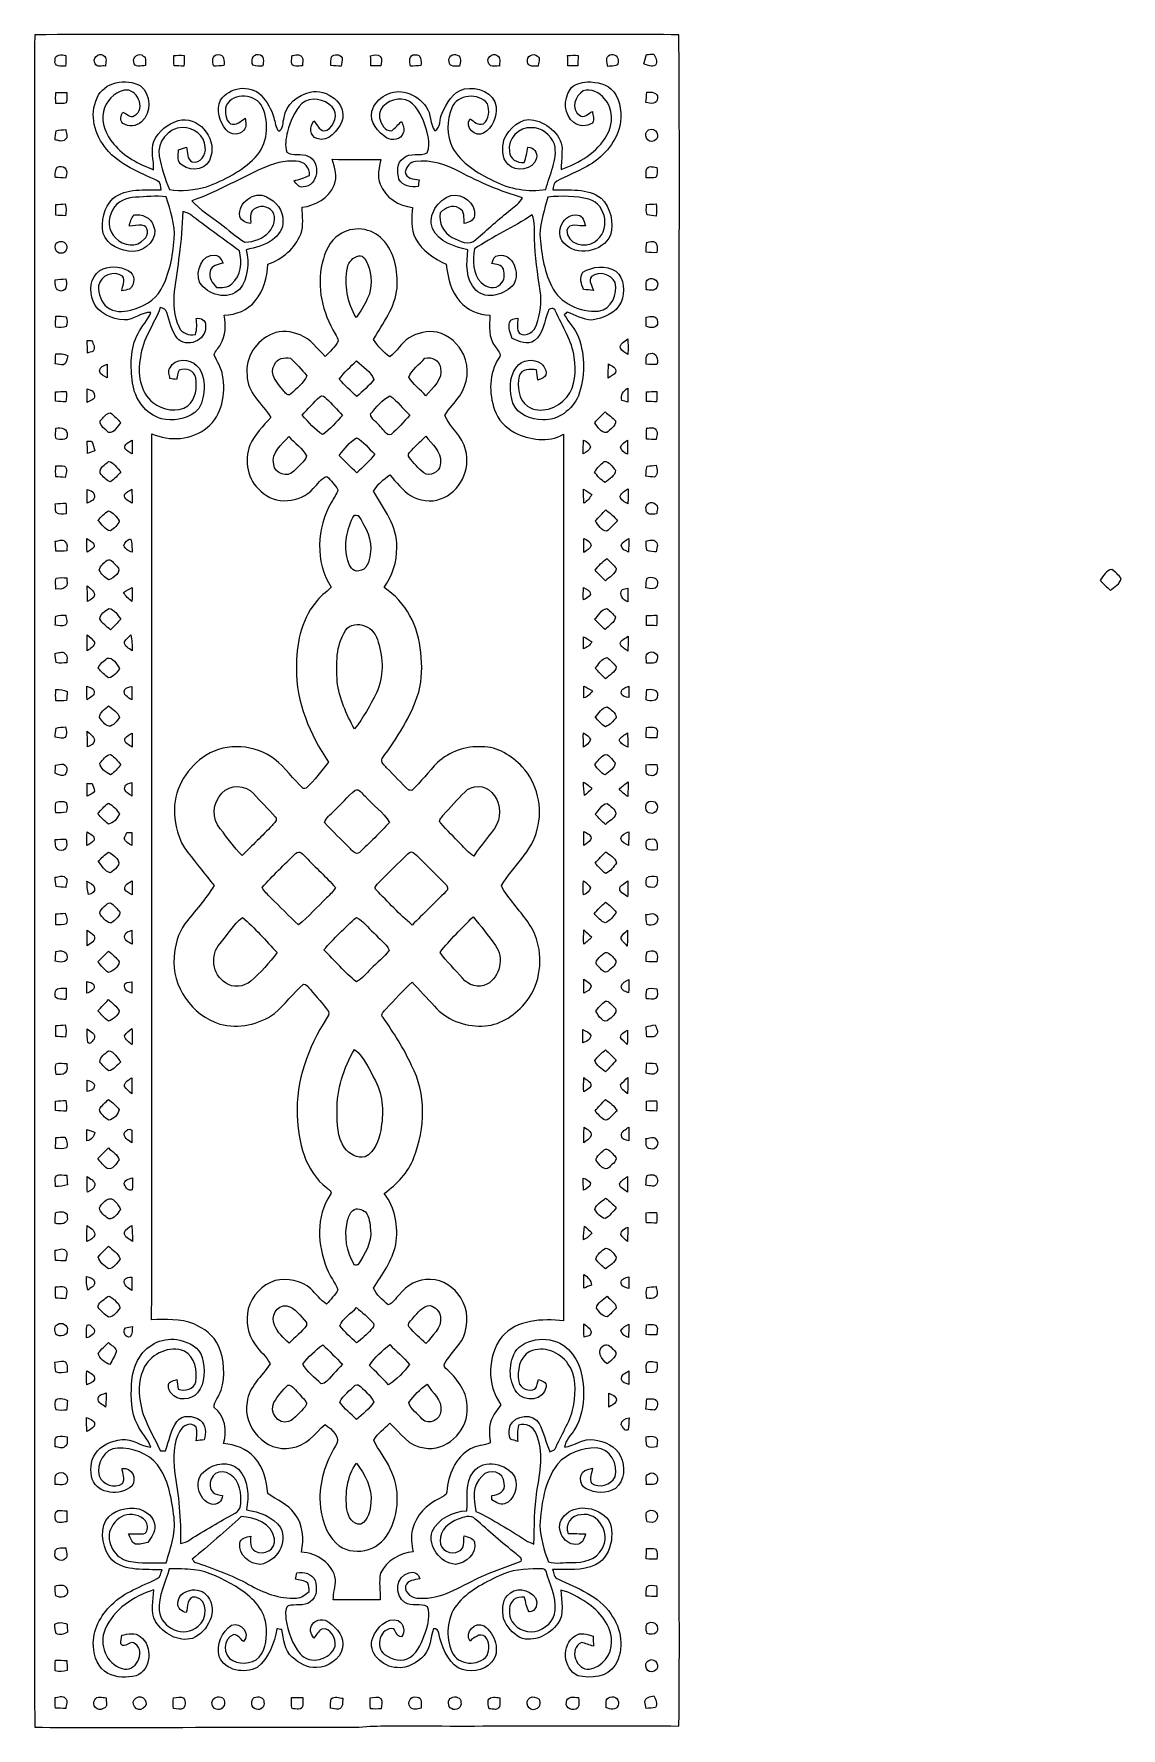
# Model space of a CAD drawing. Header units: centimetres. Extents: x -4.4 to 12.7, y -13.4 to 13.4.
import ezdxf

# ---------------------------------------------------------------- set-up
doc = ezdxf.new("R2010")
doc.units = ezdxf.units.CM
doc.header["$MEASUREMENT"] = 0
doc.layers.add('Camada 1', color=7, linetype='Continuous')

msp = doc.modelspace()

# ---------------------------------------------------------------- linework, layer by layer
at = {"layer": 'Camada 1', "color": 156}
for points, knots in [([(-4.36879, 13.34052), (-3.41877, 13.35745), (-2.46768, 13.34228), (-1.51729, 13.34757), (-1.51729, 13.34757), (0.27023, 13.34723), (2.05775, 13.34757), (3.84527, 13.34757), (3.84527, 13.34757), (4.49014, 13.34264), (5.13537, 13.3571), (5.78026, 13.34016), (5.78026, 13.34016), (5.79578, 11.46903), (5.78238, 9.59719), (5.78696, 7.72571), (5.78696, 7.72571), (5.7866, 1.74013), (5.78696, -4.24509), (5.78696, -10.23067), (5.78696, -10.23067), (5.78238, -11.26149), (5.79542, -12.2923), (5.7799, -13.32313), (5.7799, -13.32313), (4.40619, -13.31394), (3.03213, -13.32664), (1.6584, -13.32206), (1.6584, -13.32206), (1.3522, -13.32595), (1.04563, -13.31007), (0.74083, -13.34006), (0.74083, -13.34006), (-0.3175, -13.34817), (-1.37583, -13.33406), (-2.43416, -13.34817), (-2.43416, -13.34817), (-3.07939, -13.34323), (-3.72497, -13.35629), (-4.36986, -13.34147), (-4.36986, -13.34147), (-4.38396, -11.46963), (-4.37161, -9.59779), (-4.37585, -7.72595), (-4.37585, -7.72595), (-4.37585, -0.77588), (-4.37585, 6.17383), (-4.37585, 13.12356), (-4.37585, 13.12356), (-4.37549, 13.19588), (-4.37232, 13.26819), (-4.36879, 13.34052)], [0, 0, 0, 0, 0.07142857, 0.07142857, 0.07142857, 0.07142857, 0.14285714, 0.14285714, 0.14285714, 0.14285714, 0.21428571, 0.21428571, 0.21428571, 0.21428571, 0.28571429, 0.28571429, 0.28571429, 0.28571429, 0.35714286, 0.35714286, 0.35714286, 0.35714286, 0.42857143, 0.42857143, 0.42857143, 0.42857143, 0.5, 0.5, 0.5, 0.5, 0.57142857, 0.57142857, 0.57142857, 0.57142857, 0.64285714, 0.64285714, 0.64285714, 0.64285714, 0.71428571, 0.71428571, 0.71428571, 0.71428571, 0.78571429, 0.78571429, 0.78571429, 0.78571429, 0.85714286, 0.85714286, 0.85714286, 0.85714286, 1, 1, 1, 1]), ([(-4.04988, 12.94294), (-4.04988, 12.94294), (-4.04988, 12.94294), (-4.04988, 12.94294), (-4.04988, 12.94294), (-4.07212, 12.83745), (-3.95464, 12.84839), (-3.88479, 12.84733), (-3.88479, 12.84733), (-3.87879, 12.90413), (-3.87631, 12.96128), (-3.8795, 13.01843), (-3.8795, 13.01843), (-3.94299, 13.03043), (-4.05977, 13.03925), (-4.04988, 12.94294)], [0, 0, 0, 0, 0.2, 0.2, 0.2, 0.2, 0.4, 0.4, 0.4, 0.4, 0.6, 0.6, 0.6, 0.6, 1, 1, 1, 1]), ([(-3.417, 12.88614), (-3.417, 12.88614), (-3.417, 12.88614), (-3.417, 12.88614), (-3.417, 12.88614), (-3.39443, 12.82405), (-3.30694, 12.85933), (-3.25649, 12.85086), (-3.25649, 12.85086), (-3.25613, 12.90766), (-3.22014, 12.98597), (-3.28965, 13.01702), (-3.28965, 13.01702), (-3.36373, 13.07664), (-3.4752, 12.95881), (-3.417, 12.88614)], [0, 0, 0, 0, 0.2, 0.2, 0.2, 0.2, 0.4, 0.4, 0.4, 0.4, 0.6, 0.6, 0.6, 0.6, 1, 1, 1, 1]), ([(-2.81128, 12.91683), (-2.81128, 12.91683), (-2.81128, 12.91683), (-2.81128, 12.91683), (-2.81128, 12.91683), (-2.80952, 12.82017), (-2.68887, 12.85439), (-2.62643, 12.85827), (-2.62643, 12.85827), (-2.62924, 12.91013), (-2.60278, 12.97786), (-2.661, 13.00856), (-2.661, 13.00856), (-2.71955, 13.07064), (-2.83457, 12.9962), (-2.81128, 12.91683)], [0, 0, 0, 0, 0.2, 0.2, 0.2, 0.2, 0.4, 0.4, 0.4, 0.4, 0.6, 0.6, 0.6, 0.6, 1, 1, 1, 1]), ([(-2.18052, 13.01455), (-2.18052, 13.01455), (-2.18052, 13.01455), (-2.18052, 13.01455), (-2.18052, 13.01455), (-2.17945, 12.96093), (-2.17735, 12.9073), (-2.17416, 12.85368), (-2.17416, 12.85368), (-2.12302, 12.85192), (-2.07186, 12.85086), (-2.02035, 12.85086), (-2.02035, 12.85086), (-2.01648, 12.90589), (-2.01541, 12.96093), (-2.01541, 13.01596), (-2.01541, 13.01596), (-2.07044, 13.02337), (-2.12583, 13.02161), (-2.18052, 13.01455)], [0, 0, 0, 0, 0.16666667, 0.16666667, 0.16666667, 0.16666667, 0.33333333, 0.33333333, 0.33333333, 0.33333333, 0.5, 0.5, 0.5, 0.5, 0.66666667, 0.66666667, 0.66666667, 0.66666667, 1, 1, 1, 1]), ([(-1.5501, 12.84769), (-1.5501, 12.84769), (-1.5501, 12.84769), (-1.5501, 12.84769), (-1.5501, 12.84769), (-1.49647, 12.85051), (-1.44285, 12.85404), (-1.38923, 12.85863), (-1.38923, 12.85863), (-1.38007, 12.92565), (-1.38465, 13.04207), (-1.48061, 13.03007), (-1.48061, 13.03007), (-1.58221, 13.03078), (-1.57198, 12.91612), (-1.5501, 12.84769)], [0, 0, 0, 0, 0.2, 0.2, 0.2, 0.2, 0.4, 0.4, 0.4, 0.4, 0.6, 0.6, 0.6, 0.6, 1, 1, 1, 1]), ([(-0.93027, 12.86462), (-0.93027, 12.86462), (-0.93027, 12.86462), (-0.93027, 12.86462), (-0.93027, 12.86462), (-0.88335, 12.84415), (-0.83043, 12.85086), (-0.78034, 12.84663), (-0.78034, 12.84663), (-0.76022, 12.91612), (-0.7486, 13.02231), (-0.84737, 13.03289), (-0.84737, 13.03289), (-0.94085, 13.03818), (-0.96908, 12.93412), (-0.93027, 12.86462)], [0, 0, 0, 0, 0.2, 0.2, 0.2, 0.2, 0.4, 0.4, 0.4, 0.4, 0.6, 0.6, 0.6, 0.6, 1, 1, 1, 1]), ([(-0.31644, 13.0142), (-0.31644, 13.0142), (-0.31644, 13.0142), (-0.31644, 13.0142), (-0.31644, 13.0142), (-0.31891, 12.9888), (-0.32385, 12.93835), (-0.32631, 12.91331), (-0.32631, 12.91331), (-0.31326, 12.82511), (-0.21519, 12.85334), (-0.15309, 12.85228), (-0.15309, 12.85228), (-0.15733, 12.8999), (-0.13053, 12.9567), (-0.16262, 12.99797), (-0.16262, 12.99797), (-0.20284, 13.04736), (-0.26492, 13.01985), (-0.31644, 13.0142)], [0, 0, 0, 0, 0.16666667, 0.16666667, 0.16666667, 0.16666667, 0.33333333, 0.33333333, 0.33333333, 0.33333333, 0.5, 0.5, 0.5, 0.5, 0.66666667, 0.66666667, 0.66666667, 0.66666667, 1, 1, 1, 1]), ([(0.30409, 12.99408), (0.30409, 12.99408), (0.30409, 12.99408), (0.30409, 12.99408), (0.30409, 12.99408), (0.29316, 12.94999), (0.29598, 12.90413), (0.29527, 12.85933), (0.29527, 12.85933), (0.3496, 12.85368), (0.40428, 12.84981), (0.45931, 12.84698), (0.45931, 12.84698), (0.46813, 12.89108), (0.47342, 12.93588), (0.47449, 12.98068), (0.47449, 12.98068), (0.43461, 13.03818), (0.35065, 13.04877), (0.30409, 12.99408)], [0, 0, 0, 0, 0.16666667, 0.16666667, 0.16666667, 0.16666667, 0.33333333, 0.33333333, 0.33333333, 0.33333333, 0.5, 0.5, 0.5, 0.5, 0.66666667, 0.66666667, 0.66666667, 0.66666667, 1, 1, 1, 1]), ([(0.92287, 13.01384), (0.92287, 13.01384), (0.92287, 13.01384), (0.92287, 13.01384), (0.92287, 13.01384), (0.92357, 12.96022), (0.92533, 12.90625), (0.92816, 12.85263), (0.92816, 12.85263), (0.98, 12.85157), (1.03187, 12.85122), (1.08374, 12.85157), (1.08374, 12.85157), (1.08232, 12.90025), (1.11019, 12.95776), (1.07631, 13.00009), (1.07631, 13.00009), (1.0347, 13.047), (0.97401, 13.0202), (0.92287, 13.01384)], [0, 0, 0, 0, 0.16666667, 0.16666667, 0.16666667, 0.16666667, 0.33333333, 0.33333333, 0.33333333, 0.33333333, 0.5, 0.5, 0.5, 0.5, 0.66666667, 0.66666667, 0.66666667, 0.66666667, 1, 1, 1, 1]), ([(1.55327, 12.84733), (1.55327, 12.84733), (1.55327, 12.84733), (1.55327, 12.84733), (1.55327, 12.84733), (1.60725, 12.84981), (1.66122, 12.85368), (1.7152, 12.85827), (1.7152, 12.85827), (1.72366, 12.92565), (1.72013, 13.04136), (1.62382, 13.02973), (1.62382, 13.02973), (1.51835, 13.0336), (1.53282, 12.91578), (1.55327, 12.84733)], [0, 0, 0, 0, 0.2, 0.2, 0.2, 0.2, 0.4, 0.4, 0.4, 0.4, 0.6, 0.6, 0.6, 0.6, 1, 1, 1, 1]), ([(2.15971, 12.91612), (2.15971, 12.91612), (2.15971, 12.91612), (2.15971, 12.91612), (2.15971, 12.91612), (2.15971, 12.82864), (2.268, 12.85263), (2.32516, 12.84663), (2.32516, 12.84663), (2.33186, 12.90449), (2.36431, 12.99585), (2.28811, 13.02231), (2.28811, 13.02231), (2.21791, 13.05935), (2.13713, 12.99162), (2.15971, 12.91612)], [0, 0, 0, 0, 0.2, 0.2, 0.2, 0.2, 0.4, 0.4, 0.4, 0.4, 0.6, 0.6, 0.6, 0.6, 1, 1, 1, 1]), ([(2.78694, 12.88614), (2.78694, 12.88614), (2.78694, 12.88614), (2.78694, 12.88614), (2.78694, 12.88614), (2.81869, 12.82617), (2.89984, 12.85792), (2.95416, 12.85016), (2.95416, 12.85016), (2.94852, 12.90484), (2.97992, 12.98492), (2.91711, 13.01632), (2.91711, 13.01632), (2.84091, 13.07664), (2.72908, 12.96304), (2.78694, 12.88614)], [0, 0, 0, 0, 0.2, 0.2, 0.2, 0.2, 0.4, 0.4, 0.4, 0.4, 0.6, 0.6, 0.6, 0.6, 1, 1, 1, 1]), ([(3.39689, 12.91612), (3.39689, 12.91612), (3.39689, 12.91612), (3.39689, 12.91612), (3.39689, 12.91612), (3.39936, 12.82864), (3.50626, 12.85297), (3.5641, 12.84663), (3.5641, 12.84663), (3.56164, 12.89673), (3.60715, 12.9708), (3.55141, 13.00397), (3.55141, 13.00397), (3.4925, 13.07206), (3.36797, 13.00327), (3.39689, 12.91612)], [0, 0, 0, 0, 0.2, 0.2, 0.2, 0.2, 0.4, 0.4, 0.4, 0.4, 0.6, 0.6, 0.6, 0.6, 1, 1, 1, 1]), ([(4.02731, 13.0149), (4.02731, 13.0149), (4.02731, 13.0149), (4.02731, 13.0149), (4.02731, 13.0149), (4.02766, 12.96057), (4.02943, 12.9066), (4.03224, 12.85263), (4.03224, 12.85263), (4.0834, 12.85157), (4.1349, 12.85122), (4.18677, 12.85157), (4.18677, 12.85157), (4.18923, 12.9066), (4.19064, 12.96128), (4.19135, 13.01596), (4.19135, 13.01596), (4.13666, 13.02302), (4.08164, 13.02196), (4.02731, 13.0149)], [0, 0, 0, 0, 0.16666667, 0.16666667, 0.16666667, 0.16666667, 0.33333333, 0.33333333, 0.33333333, 0.33333333, 0.5, 0.5, 0.5, 0.5, 0.66666667, 0.66666667, 0.66666667, 0.66666667, 1, 1, 1, 1]), ([(4.65912, 12.84522), (4.65912, 12.84522), (4.65912, 12.84522), (4.65912, 12.84522), (4.65912, 12.84522), (4.71416, 12.85615), (4.82564, 12.82793), (4.82177, 12.91542), (4.82177, 12.91542), (4.84046, 12.9888), (4.76496, 13.05618), (4.69477, 13.02584), (4.69477, 13.02584), (4.61503, 12.99726), (4.64855, 12.90555), (4.65912, 12.84522)], [0, 0, 0, 0, 0.2, 0.2, 0.2, 0.2, 0.4, 0.4, 0.4, 0.4, 0.6, 0.6, 0.6, 0.6, 1, 1, 1, 1]), ([(5.2712, 13.03325), (5.2712, 13.03325), (5.2712, 13.03325), (5.2712, 13.03325), (5.2712, 13.03325), (5.25604, 12.98492), (5.24157, 12.93623), (5.22886, 12.88756), (5.22886, 12.88756), (5.28496, 12.86074), (5.35023, 12.82652), (5.41126, 12.86321), (5.41126, 12.86321), (5.44583, 12.92248), (5.4176, 12.98386), (5.38761, 13.03749), (5.38761, 13.03749), (5.34846, 13.03572), (5.30965, 13.03431), (5.2712, 13.03325)], [0, 0, 0, 0, 0.16666667, 0.16666667, 0.16666667, 0.16666667, 0.33333333, 0.33333333, 0.33333333, 0.33333333, 0.5, 0.5, 0.5, 0.5, 0.66666667, 0.66666667, 0.66666667, 0.66666667, 1, 1, 1, 1]), ([(-3.38807, 12.34851), (-3.38807, 12.34851), (-3.38807, 12.34851), (-3.38807, 12.34851), (-3.38807, 12.34851), (-3.51613, 12.08146), (-3.42618, 11.75831), (-3.2399, 11.5417), (-3.2399, 11.5417), (-3.03705, 11.28629), (-2.71992, 11.17552), (-2.43487, 11.04005), (-2.43487, 11.04005), (-2.37489, 11.0196), (-2.39041, 10.94516), (-2.37808, 10.89718), (-2.37808, 10.89718), (-2.63384, 10.88977), (-2.927, 10.93281), (-3.14184, 10.76136), (-3.14184, 10.76136), (-3.278, 10.6199), (-3.33128, 10.40329), (-3.2914, 10.21244), (-3.2914, 10.21244), (-3.23003, 10.01947), (-3.00955, 9.92774), (-2.82151, 9.92845), (-2.82151, 9.92845), (-2.6229, 9.92387), (-2.40665, 10.13765), (-2.50225, 10.33909), (-2.50225, 10.33909), (-2.54565, 10.46679), (-2.68357, 10.519), (-2.80882, 10.50383), (-2.80882, 10.50383), (-2.84373, 10.44844), (-2.87513, 10.39024), (-2.87725, 10.32321), (-2.87725, 10.32321), (-2.81269, 10.32886), (-2.74813, 10.34085), (-2.68323, 10.34296), (-2.68323, 10.34296), (-2.57386, 10.33379), (-2.57174, 10.17963), (-2.64478, 10.12283), (-2.64478, 10.12283), (-2.75731, 9.98454), (-2.98131, 10.0103), (-3.09279, 10.13589), (-3.09279, 10.13589), (-3.22121, 10.24772), (-3.22438, 10.44809), (-3.14147, 10.58779), (-3.14147, 10.58779), (-3.07445, 10.71656), (-2.92311, 10.77618), (-2.78482, 10.78323), (-2.78482, 10.78323), (-2.6229, 10.78676), (-2.46027, 10.81039), (-2.2987, 10.78641), (-2.2987, 10.78641), (-2.23343, 10.57227), (-2.15406, 10.35284), (-2.17204, 10.1253), (-2.17204, 10.1253), (-2.19392, 9.85119), (-2.24401, 9.57214), (-2.3809, 9.32979), (-2.3809, 9.32979), (-2.47473, 9.15022), (-2.66876, 9.04615), (-2.86032, 9.00241), (-2.86032, 9.00241), (-2.98309, 8.97031), (-3.12525, 8.96713), (-3.23108, 9.0465), (-3.23108, 9.0465), (-3.32598, 9.12871), (-3.37078, 9.26064), (-3.36479, 9.38376), (-3.36479, 9.38376), (-3.34044, 9.54886), (-3.11925, 9.636), (-2.98696, 9.53617), (-2.98696, 9.53617), (-2.94145, 9.46772), (-2.98944, 9.38094), (-2.99649, 9.30686), (-2.99649, 9.30686), (-2.95697, 9.31356), (-2.91711, 9.32203), (-2.87796, 9.33261), (-2.87796, 9.33261), (-2.78058, 9.39928), (-2.78623, 9.57461), (-2.89701, 9.62647), (-2.89701, 9.62647), (-3.03318, 9.69598), (-3.2138, 9.70726), (-3.3468, 9.62436), (-3.3468, 9.62436), (-3.50166, 9.521), (-3.51084, 9.30227), (-3.45086, 9.14281), (-3.45086, 9.14281), (-3.37431, 8.94808), (-3.15736, 8.86094), (-2.96262, 8.84648), (-2.96262, 8.84648), (-2.81023, 8.8433), (-2.69134, 8.97454), (-2.53965, 8.96642), (-2.53965, 8.96642), (-2.58339, 8.8412), (-2.6871, 8.75159), (-2.74319, 8.63305), (-2.74319, 8.63305), (-2.87055, 8.39528), (-2.86315, 8.11412), (-2.82999, 7.85447), (-2.82999, 7.85447), (-2.79505, 7.60329), (-2.62678, 7.35812), (-2.37348, 7.28932), (-2.37348, 7.28932), (-2.19569, 7.25051), (-1.99672, 7.27662), (-1.84891, 7.3874), (-1.84891, 7.3874), (-1.74941, 7.46288), (-1.71874, 7.59166), (-1.70638, 7.70948), (-1.70638, 7.70948), (-1.69333, 7.85554), (-1.70814, 8.02133), (-1.81926, 8.12858), (-1.81926, 8.12858), (-1.9304, 8.24111), (-2.1611, 8.24606), (-2.23908, 8.0933), (-2.23908, 8.0933), (-2.27682, 8.04074), (-2.24895, 7.97901), (-2.23943, 7.92256), (-2.23943, 7.92256), (-2.20451, 7.91762), (-2.16958, 7.91269), (-2.1343, 7.90739), (-2.1343, 7.90739), (-2.12195, 7.95679), (-2.12443, 8.01322), (-2.09267, 8.0552), (-2.09267, 8.0552), (-1.99143, 8.09577), (-1.85208, 8.05414), (-1.83268, 7.93491), (-1.83268, 7.93491), (-1.81186, 7.78321), (-1.82879, 7.598), (-1.95686, 7.49499), (-1.95686, 7.49499), (-2.12478, 7.37717), (-2.35691, 7.42409), (-2.50825, 7.54686), (-2.50825, 7.54686), (-2.71426, 7.71231), (-2.75695, 8.00652), (-2.70651, 8.2524), (-2.70651, 8.2524), (-2.67723, 8.54168), (-2.4892, 8.77522), (-2.39182, 9.04192), (-2.39182, 9.04192), (-2.3502, 9.0257), (-2.29729, 9.01652), (-2.29093, 8.96255), (-2.29093, 8.96255), (-2.23519, 8.83026), (-2.22179, 8.67609), (-2.12865, 8.56214), (-2.12865, 8.56214), (-1.9872, 8.39104), (-1.65311, 8.52122), (-1.68063, 8.74806), (-1.68063, 8.74806), (-1.66722, 8.84013), (-1.74766, 8.886), (-1.82879, 8.87082), (-1.82879, 8.87082), (-1.81397, 8.78581), (-1.81186, 8.69867), (-1.83902, 8.61577), (-1.83902, 8.61577), (-1.94132, 8.60271), (-2.05351, 8.62953), (-2.09585, 8.73429), (-2.09585, 8.73429), (-2.26905, 9.09413), (-2.12407, 9.49559), (-2.0969, 9.8706), (-2.0969, 9.8706), (-2.05422, 10.09672), (-2.05951, 10.32744), (-2.03588, 10.55569), (-2.03588, 10.55569), (-1.9752, 10.54335), (-1.91947, 10.51582), (-1.87218, 10.47525), (-1.87218, 10.47525), (-1.63583, 10.28722), (-1.38606, 10.11719), (-1.14511, 9.93515), (-1.14511, 9.93515), (-1.10418, 9.75701), (-1.1123, 9.54039), (-1.26612, 9.41657), (-1.26612, 9.41657), (-1.32715, 9.34813), (-1.42346, 9.36189), (-1.50529, 9.36047), (-1.50529, 9.36047), (-1.56703, 9.42998), (-1.63759, 9.51464), (-1.60479, 9.61483), (-1.60479, 9.61483), (-1.58644, 9.71008), (-1.47849, 9.72243), (-1.40158, 9.74289), (-1.40158, 9.74289), (-1.43191, 9.79228), (-1.45625, 9.86496), (-1.52505, 9.86636), (-1.52505, 9.86636), (-1.73708, 9.89812), (-1.84185, 9.60812), (-1.77236, 9.44162), (-1.77236, 9.44162), (-1.65099, 9.23807), (-1.32432, 9.14917), (-1.14582, 9.32908), (-1.14582, 9.32908), (-1.00329, 9.50018), (-0.99024, 9.74359), (-1.03893, 9.95245), (-1.03893, 9.95245), (-0.895, 9.98772), (-0.74329, 10.02018), (-0.62301, 10.11225), (-0.62301, 10.11225), (-0.53021, 10.18105), (-0.44874, 10.2837), (-0.46107, 10.40647), (-0.46107, 10.40647), (-0.44979, 10.57439), (-0.57291, 10.71833), (-0.71649, 10.78853), (-0.71649, 10.78853), (-0.9084, 10.88906), (-1.17863, 10.69433), (-1.1377, 10.4802), (-1.1377, 10.4802), (-1.1176, 10.40187), (-1.03716, 10.38142), (-0.96801, 10.36942), (-0.96801, 10.36942), (-0.96273, 10.44245), (-0.99447, 10.53841), (-0.92109, 10.58745), (-0.92109, 10.58745), (-0.83572, 10.66399), (-0.69427, 10.64706), (-0.62476, 10.55746), (-0.62476, 10.55746), (-0.55703, 10.45586), (-0.60147, 10.32074), (-0.67522, 10.23572), (-0.67522, 10.23572), (-0.77294, 10.13342), (-0.91581, 10.07098), (-1.05762, 10.07521), (-1.05762, 10.07521), (-1.20261, 10.15106), (-1.31797, 10.27241), (-1.45062, 10.36696), (-1.45062, 10.36696), (-1.59666, 10.48796), (-1.76635, 10.58179), (-1.89301, 10.72432), (-1.89301, 10.72432), (-1.68733, 10.80264), (-1.48519, 10.88871), (-1.29046, 10.99173), (-1.29046, 10.99173), (-0.95284, 11.13284), (-0.63394, 11.38401), (-0.24835, 11.34873), (-0.24835, 11.34873), (-0.12841, 11.35156), (-0.02962, 11.24608), (-0.04197, 11.12613), (-0.04197, 11.12613), (-0.1203, 11.08698), (-0.20389, 11.06228), (-0.28821, 11.04005), (-0.28821, 11.04005), (-0.24835, 10.99737), (-0.21201, 10.92928), (-0.14181, 10.94445), (-0.14181, 10.94445), (0.10195, 10.94939), (0.14605, 11.34485), (-0.06526, 11.43164), (-0.06526, 11.43164), (-0.17073, 11.47891), (-0.29986, 11.42422), (-0.39722, 11.4902), (-0.39722, 11.4902), (-0.43532, 11.59462), (-0.4131, 11.70998), (-0.38805, 11.8151), (-0.38805, 11.8151), (-0.34149, 11.97421), (-0.28187, 12.14001), (-0.1598, 12.25784), (-0.1598, 12.25784), (-0.02187, 12.37955), (0.19685, 12.33087), (0.31503, 12.20563), (0.31503, 12.20563), (0.42192, 12.09521), (0.35031, 11.90471), (0.23071, 11.83733), (0.23071, 11.83733), (0.12734, 11.79571), (0.08254, 11.92482), (0.02716, 11.98444), (0.02716, 11.98444), (-0.03951, 11.90013), (-0.04234, 11.74209), (0.0762, 11.70575), (0.0762, 11.70575), (0.25717, 11.64471), (0.40428, 11.83062), (0.47096, 11.97633), (0.47096, 11.97633), (0.56198, 12.26102), (0.23071, 12.49703), (-0.02892, 12.43953), (-0.02892, 12.43953), (-0.22083, 12.39225), (-0.4138, 12.24655), (-0.4385, 12.03806), (-0.4385, 12.03806), (-0.46777, 11.96963), (-0.44696, 11.85674), (-0.52563, 11.82287), (-0.52563, 11.82287), (-0.58103, 11.87967), (-0.57891, 11.96539), (-0.60359, 12.03665), (-0.60359, 12.03665), (-0.63746, 12.16965), (-0.71402, 12.28783), (-0.80291, 12.39014), (-0.80291, 12.39014), (-0.97649, 12.57006), (-1.31268, 12.51643), (-1.44426, 12.31182), (-1.44426, 12.31182), (-1.51906, 12.15694), (-1.45908, 11.96786), (-1.35149, 11.84297), (-1.35149, 11.84297), (-1.28481, 11.75973), (-1.14123, 11.7502), (-1.07597, 11.8405), (-1.07597, 11.8405), (-1.02093, 11.8899), (-1.05092, 11.96468), (-1.05233, 12.02783), (-1.05233, 12.02783), (-1.12182, 11.98267), (-1.19556, 11.90613), (-1.28693, 11.93964), (-1.28693, 11.93964), (-1.36947, 12.00807), (-1.37829, 12.12696), (-1.35607, 12.22468), (-1.35607, 12.22468), (-1.2467, 12.44023), (-0.87665, 12.41624), (-0.78246, 12.19787), (-0.78246, 12.19787), (-0.6664, 11.94457), (-0.70026, 11.61367), (-0.89746, 11.40906), (-0.89746, 11.40906), (-1.10489, 11.18928), (-1.3857, 11.05628), (-1.66158, 10.94445), (-1.66158, 10.94445), (-1.85103, 10.90283), (-2.06021, 10.8619), (-2.2493, 10.90283), (-2.2493, 10.90283), (-2.31634, 11.07321), (-2.37596, 11.2489), (-2.40911, 11.42917), (-2.40911, 11.42917), (-2.45145, 11.64648), (-2.26942, 11.87861), (-2.04681, 11.88002), (-2.04681, 11.88002), (-1.87184, 11.89131), (-1.68663, 11.75337), (-1.6838, 11.57099), (-1.6838, 11.57099), (-1.66616, 11.45315), (-1.75965, 11.30781), (-1.89089, 11.3378), (-1.89089, 11.3378), (-1.97731, 11.37696), (-1.95686, 11.49373), (-1.97838, 11.57028), (-1.97838, 11.57028), (-2.0214, 11.55722), (-2.06409, 11.54347), (-2.10643, 11.52901), (-2.10643, 11.52901), (-2.1075, 11.4461), (-2.13606, 11.33498), (-2.0454, 11.28841), (-2.0454, 11.28841), (-1.89971, 11.1593), (-1.62772, 11.2295), (-1.59456, 11.43058), (-1.59456, 11.43058), (-1.50354, 11.72339), (-1.8041, 12.08322), (-2.11067, 11.98937), (-2.11067, 11.98937), (-2.27295, 11.93858), (-2.4271, 11.8264), (-2.49166, 11.66482), (-2.49166, 11.66482), (-2.55235, 11.52019), (-2.48742, 11.36567), (-2.49765, 11.21609), (-2.49765, 11.21609), (-2.73085, 11.3057), (-2.96615, 11.42211), (-3.12561, 11.62108), (-3.12561, 11.62108), (-3.24801, 11.75902), (-3.32809, 11.94845), (-3.28824, 12.13437), (-3.28824, 12.13437), (-3.24801, 12.2896), (-3.12561, 12.43812), (-2.96367, 12.4681), (-2.96367, 12.4681), (-2.76083, 12.51078), (-2.60772, 12.17529), (-2.79893, 12.06841), (-2.79893, 12.06841), (-2.86456, 12.01936), (-2.92522, 12.10332), (-2.98343, 12.1252), (-2.98343, 12.1252), (-3.01096, 12.06804), (-3.03847, 11.99326), (-2.98026, 11.94388), (-2.98026, 11.94388), (-2.89207, 11.89025), (-2.76577, 11.8966), (-2.68922, 11.96998), (-2.68922, 11.96998), (-2.52306, 12.1125), (-2.53612, 12.40213), (-2.70369, 12.53795), (-2.70369, 12.53795), (-2.92805, 12.66495), (-3.28224, 12.60357), (-3.38807, 12.34851)], [0, 0, 0, 0, 0.00813008, 0.00813008, 0.00813008, 0.00813008, 0.01626016, 0.01626016, 0.01626016, 0.01626016, 0.02439024, 0.02439024, 0.02439024, 0.02439024, 0.03252033, 0.03252033, 0.03252033, 0.03252033, 0.04065041, 0.04065041, 0.04065041, 0.04065041, 0.04878049, 0.04878049, 0.04878049, 0.04878049, 0.05691057, 0.05691057, 0.05691057, 0.05691057, 0.06504065, 0.06504065, 0.06504065, 0.06504065, 0.07317073, 0.07317073, 0.07317073, 0.07317073, 0.08130081, 0.08130081, 0.08130081, 0.08130081, 0.08943089, 0.08943089, 0.08943089, 0.08943089, 0.09756098, 0.09756098, 0.09756098, 0.09756098, 0.10569106, 0.10569106, 0.10569106, 0.10569106, 0.11382114, 0.11382114, 0.11382114, 0.11382114, 0.12195122, 0.12195122, 0.12195122, 0.12195122, 0.1300813, 0.1300813, 0.1300813, 0.1300813, 0.13821138, 0.13821138, 0.13821138, 0.13821138, 0.14634146, 0.14634146, 0.14634146, 0.14634146, 0.15447154, 0.15447154, 0.15447154, 0.15447154, 0.16260163, 0.16260163, 0.16260163, 0.16260163, 0.17073171, 0.17073171, 0.17073171, 0.17073171, 0.17886179, 0.17886179, 0.17886179, 0.17886179, 0.18699187, 0.18699187, 0.18699187, 0.18699187, 0.19512195, 0.19512195, 0.19512195, 0.19512195, 0.20325203, 0.20325203, 0.20325203, 0.20325203, 0.21138211, 0.21138211, 0.21138211, 0.21138211, 0.2195122, 0.2195122, 0.2195122, 0.2195122, 0.22764228, 0.22764228, 0.22764228, 0.22764228, 0.23577236, 0.23577236, 0.23577236, 0.23577236, 0.24390244, 0.24390244, 0.24390244, 0.24390244, 0.25203252, 0.25203252, 0.25203252, 0.25203252, 0.2601626, 0.2601626, 0.2601626, 0.2601626, 0.26829268, 0.26829268, 0.26829268, 0.26829268, 0.27642276, 0.27642276, 0.27642276, 0.27642276, 0.28455285, 0.28455285, 0.28455285, 0.28455285, 0.29268293, 0.29268293, 0.29268293, 0.29268293, 0.30081301, 0.30081301, 0.30081301, 0.30081301, 0.30894309, 0.30894309, 0.30894309, 0.30894309, 0.31707317, 0.31707317, 0.31707317, 0.31707317, 0.32520325, 0.32520325, 0.32520325, 0.32520325, 0.33333333, 0.33333333, 0.33333333, 0.33333333, 0.34146341, 0.34146341, 0.34146341, 0.34146341, 0.3495935, 0.3495935, 0.3495935, 0.3495935, 0.35772358, 0.35772358, 0.35772358, 0.35772358, 0.36585366, 0.36585366, 0.36585366, 0.36585366, 0.37398374, 0.37398374, 0.37398374, 0.37398374, 0.38211382, 0.38211382, 0.38211382, 0.38211382, 0.3902439, 0.3902439, 0.3902439, 0.3902439, 0.39837398, 0.39837398, 0.39837398, 0.39837398, 0.40650407, 0.40650407, 0.40650407, 0.40650407, 0.41463415, 0.41463415, 0.41463415, 0.41463415, 0.42276423, 0.42276423, 0.42276423, 0.42276423, 0.43089431, 0.43089431, 0.43089431, 0.43089431, 0.43902439, 0.43902439, 0.43902439, 0.43902439, 0.44715447, 0.44715447, 0.44715447, 0.44715447, 0.45528455, 0.45528455, 0.45528455, 0.45528455, 0.46341463, 0.46341463, 0.46341463, 0.46341463, 0.47154472, 0.47154472, 0.47154472, 0.47154472, 0.4796748, 0.4796748, 0.4796748, 0.4796748, 0.48780488, 0.48780488, 0.48780488, 0.48780488, 0.49593496, 0.49593496, 0.49593496, 0.49593496, 0.50406504, 0.50406504, 0.50406504, 0.50406504, 0.51219512, 0.51219512, 0.51219512, 0.51219512, 0.5203252, 0.5203252, 0.5203252, 0.5203252, 0.52845528, 0.52845528, 0.52845528, 0.52845528, 0.53658537, 0.53658537, 0.53658537, 0.53658537, 0.54471545, 0.54471545, 0.54471545, 0.54471545, 0.55284553, 0.55284553, 0.55284553, 0.55284553, 0.56097561, 0.56097561, 0.56097561, 0.56097561, 0.56910569, 0.56910569, 0.56910569, 0.56910569, 0.57723577, 0.57723577, 0.57723577, 0.57723577, 0.58536585, 0.58536585, 0.58536585, 0.58536585, 0.59349593, 0.59349593, 0.59349593, 0.59349593, 0.60162602, 0.60162602, 0.60162602, 0.60162602, 0.6097561, 0.6097561, 0.6097561, 0.6097561, 0.61788618, 0.61788618, 0.61788618, 0.61788618, 0.62601626, 0.62601626, 0.62601626, 0.62601626, 0.63414634, 0.63414634, 0.63414634, 0.63414634, 0.64227642, 0.64227642, 0.64227642, 0.64227642, 0.6504065, 0.6504065, 0.6504065, 0.6504065, 0.65853659, 0.65853659, 0.65853659, 0.65853659, 0.66666667, 0.66666667, 0.66666667, 0.66666667, 0.67479675, 0.67479675, 0.67479675, 0.67479675, 0.68292683, 0.68292683, 0.68292683, 0.68292683, 0.69105691, 0.69105691, 0.69105691, 0.69105691, 0.69918699, 0.69918699, 0.69918699, 0.69918699, 0.70731707, 0.70731707, 0.70731707, 0.70731707, 0.71544715, 0.71544715, 0.71544715, 0.71544715, 0.72357724, 0.72357724, 0.72357724, 0.72357724, 0.73170732, 0.73170732, 0.73170732, 0.73170732, 0.7398374, 0.7398374, 0.7398374, 0.7398374, 0.74796748, 0.74796748, 0.74796748, 0.74796748, 0.75609756, 0.75609756, 0.75609756, 0.75609756, 0.76422764, 0.76422764, 0.76422764, 0.76422764, 0.77235772, 0.77235772, 0.77235772, 0.77235772, 0.7804878, 0.7804878, 0.7804878, 0.7804878, 0.78861789, 0.78861789, 0.78861789, 0.78861789, 0.79674797, 0.79674797, 0.79674797, 0.79674797, 0.80487805, 0.80487805, 0.80487805, 0.80487805, 0.81300813, 0.81300813, 0.81300813, 0.81300813, 0.82113821, 0.82113821, 0.82113821, 0.82113821, 0.82926829, 0.82926829, 0.82926829, 0.82926829, 0.83739837, 0.83739837, 0.83739837, 0.83739837, 0.84552846, 0.84552846, 0.84552846, 0.84552846, 0.85365854, 0.85365854, 0.85365854, 0.85365854, 0.86178862, 0.86178862, 0.86178862, 0.86178862, 0.8699187, 0.8699187, 0.8699187, 0.8699187, 0.87804878, 0.87804878, 0.87804878, 0.87804878, 0.88617886, 0.88617886, 0.88617886, 0.88617886, 0.89430894, 0.89430894, 0.89430894, 0.89430894, 0.90243902, 0.90243902, 0.90243902, 0.90243902, 0.91056911, 0.91056911, 0.91056911, 0.91056911, 0.91869919, 0.91869919, 0.91869919, 0.91869919, 0.92682927, 0.92682927, 0.92682927, 0.92682927, 0.93495935, 0.93495935, 0.93495935, 0.93495935, 0.94308943, 0.94308943, 0.94308943, 0.94308943, 0.95121951, 0.95121951, 0.95121951, 0.95121951, 0.95934959, 0.95934959, 0.95934959, 0.95934959, 0.96747967, 0.96747967, 0.96747967, 0.96747967, 0.97560976, 0.97560976, 0.97560976, 0.97560976, 0.98373984, 0.98373984, 0.98373984, 0.98373984, 1, 1, 1, 1]), ([(4.06752, 12.47797), (4.06752, 12.47797), (4.06752, 12.47797), (4.06752, 12.47797), (4.06752, 12.47797), (3.95676, 12.32451), (3.96945, 12.07969), (4.12326, 11.95904), (4.12326, 11.95904), (4.20582, 11.89131), (4.33105, 11.89519), (4.41854, 11.95199), (4.41854, 11.95199), (4.45276, 12.00807), (4.42419, 12.0744), (4.41678, 12.13366), (4.41678, 12.13366), (4.35292, 12.10756), (4.28201, 12.0109), (4.21428, 12.07546), (4.21428, 12.07546), (4.06788, 12.16542), (4.14725, 12.38625), (4.27319, 12.45717), (4.27319, 12.45717), (4.39807, 12.50302), (4.52966, 12.43071), (4.6094, 12.33545), (4.6094, 12.33545), (4.75085, 12.18129), (4.74802, 11.93575), (4.64679, 11.76078), (4.64679, 11.76078), (4.49686, 11.48632), (4.20899, 11.32334), (3.92465, 11.21891), (3.92465, 11.21891), (3.9257, 11.3131), (3.93629, 11.40695), (3.93841, 11.50078), (3.93841, 11.50078), (3.95746, 11.75266), (3.71934, 11.94952), (3.4932, 11.99961), (3.4932, 11.99961), (3.28048, 12.04441), (3.10761, 11.86379), (3.02436, 11.68917), (3.02436, 11.68917), (2.99402, 11.56252), (2.98555, 11.40483), (3.08504, 11.30499), (3.08504, 11.30499), (3.2064, 11.16105), (3.48721, 11.21151), (3.53905, 11.39671), (3.53905, 11.39671), (3.55528, 11.48808), (3.49744, 11.57169), (3.40254, 11.57134), (3.40254, 11.57134), (3.38666, 11.48949), (3.37255, 11.40658), (3.34081, 11.32898), (3.34081, 11.32898), (3.23427, 11.32227), (3.11291, 11.38295), (3.11221, 11.5029), (3.11221, 11.5029), (3.07057, 11.70222), (3.26178, 11.89165), (3.45722, 11.87861), (3.45722, 11.87861), (3.61914, 11.88672), (3.76025, 11.76113), (3.81881, 11.61825), (3.81881, 11.61825), (3.88126, 11.37026), (3.7352, 11.1406), (3.68618, 10.90424), (3.68618, 10.90424), (3.40642, 10.85978), (3.10868, 10.91023), (2.85644, 11.04147), (2.85644, 11.04147), (2.60667, 11.16035), (2.35444, 11.31663), (2.21262, 11.56217), (2.21262, 11.56217), (2.1216, 11.75761), (2.11807, 11.9929), (2.20027, 12.19188), (2.20027, 12.19188), (2.28669, 12.40883), (2.63031, 12.43635), (2.76331, 12.25396), (2.76331, 12.25396), (2.79893, 12.14989), (2.79788, 12.00913), (2.69909, 11.93928), (2.69909, 11.93928), (2.6162, 11.90683), (2.55093, 11.97703), (2.4899, 12.02007), (2.4899, 12.02007), (2.39888, 11.88743), (2.56928, 11.71457), (2.70369, 11.79147), (2.70369, 11.79147), (2.84232, 11.87261), (2.91358, 12.05111), (2.90264, 12.20704), (2.90264, 12.20704), (2.87197, 12.43494), (2.60103, 12.53301), (2.4003, 12.48891), (2.4003, 12.48891), (2.2158, 12.44764), (2.12336, 12.25996), (2.04752, 12.10509), (2.04752, 12.10509), (1.99918, 12.01689), (2.03694, 11.87578), (1.93428, 11.82746), (1.93428, 11.82746), (1.85525, 11.93858), (1.87924, 12.09345), (1.80021, 12.20669), (1.80021, 12.20669), (1.72332, 12.30829), (1.61607, 12.38978), (1.49436, 12.4293), (1.49436, 12.4293), (1.27212, 12.49632), (1.00576, 12.36156), (0.94085, 12.13684), (0.94085, 12.13684), (0.90735, 11.96151), (1.03363, 11.80523), (1.1751, 11.71986), (1.1751, 11.71986), (1.26118, 11.66729), (1.40828, 11.68422), (1.43474, 11.79747), (1.43474, 11.79747), (1.46967, 11.85779), (1.42628, 11.91953), (1.4097, 11.97809), (1.4097, 11.97809), (1.35714, 11.92976), (1.31234, 11.87332), (1.25482, 11.83099), (1.25482, 11.83099), (1.1437, 11.8151), (1.08055, 11.94423), (1.06432, 12.03559), (1.06432, 12.03559), (1.03011, 12.22679), (1.25095, 12.3351), (1.41145, 12.3284), (1.41145, 12.3284), (1.59456, 12.3164), (1.69298, 12.13578), (1.75401, 11.98444), (1.75401, 11.98444), (1.81151, 11.8271), (1.87466, 11.64789), (1.81609, 11.48209), (1.81609, 11.48209), (1.7032, 11.41894), (1.54305, 11.49725), (1.44039, 11.39953), (1.44039, 11.39953), (1.33103, 11.32616), (1.34301, 11.17835), (1.36842, 11.0658), (1.36842, 11.0658), (1.42628, 10.95574), (1.55963, 10.93211), (1.67216, 10.95292), (1.67216, 10.95292), (1.6764, 10.98784), (1.68098, 11.02277), (1.68592, 11.05734), (1.68592, 11.05734), (1.59914, 11.06863), (1.47742, 11.07181), (1.46685, 11.18399), (1.46685, 11.18399), (1.48378, 11.26231), (1.54481, 11.3371), (1.62877, 11.34451), (1.62877, 11.34451), (1.87289, 11.3759), (2.11454, 11.29617), (2.32728, 11.18187), (2.32728, 11.18187), (2.64371, 11.01642), (2.9718, 10.87178), (3.3154, 10.773), (3.3154, 10.773), (3.27942, 10.69116), (3.2018, 10.64247), (3.13443, 10.5892), (3.13443, 10.5892), (2.94357, 10.44033), (2.76684, 10.27418), (2.58304, 10.11648), (2.58304, 10.11648), (2.47931, 10.00889), (2.31916, 10.09108), (2.20944, 10.14718), (2.20944, 10.14718), (2.06587, 10.22232), (1.99424, 10.38036), (2.0207, 10.53841), (2.0207, 10.53841), (2.09727, 10.61249), (2.21156, 10.67669), (2.31352, 10.60825), (2.31352, 10.60825), (2.41547, 10.57121), (2.38865, 10.45021), (2.39535, 10.36589), (2.39535, 10.36589), (2.4645, 10.38423), (2.55057, 10.40858), (2.5601, 10.49325), (2.5601, 10.49325), (2.5855, 10.6841), (2.3696, 10.85379), (2.18792, 10.80969), (2.18792, 10.80969), (1.98332, 10.73772), (1.81963, 10.50842), (1.89652, 10.28934), (1.89652, 10.28934), (1.99672, 10.07732), (2.24048, 9.99795), (2.45426, 9.95491), (2.45426, 9.95491), (2.4324, 9.73937), (2.41547, 9.48572), (2.57986, 9.31779), (2.57986, 9.31779), (2.75412, 9.15481), (3.04129, 9.24513), (3.17958, 9.41199), (3.17958, 9.41199), (3.28048, 9.58132), (3.16688, 9.90623), (2.93758, 9.86496), (2.93758, 9.86496), (2.86807, 9.86636), (2.85221, 9.79122), (2.83491, 9.73937), (2.83491, 9.73937), (2.89806, 9.72031), (2.98484, 9.72031), (3.01519, 9.6487), (3.01519, 9.6487), (3.03883, 9.57038), (3.03671, 9.46984), (2.97039, 9.41163), (2.97039, 9.41163), (2.89031, 9.31779), (2.74002, 9.3566), (2.66452, 9.43703), (2.66452, 9.43703), (2.52942, 9.57355), (2.52448, 9.78804), (2.55834, 9.96585), (2.55834, 9.96585), (2.84797, 10.16587), (3.17853, 10.3024), (3.46745, 10.50595), (3.46745, 10.50595), (3.5246, 10.386), (3.49496, 10.2509), (3.50519, 10.12354), (3.50519, 10.12354), (3.50731, 9.84907), (3.55776, 9.5785), (3.59409, 9.30721), (3.59409, 9.30721), (3.62408, 9.128), (3.5955, 8.94279), (3.538, 8.77204), (3.538, 8.77204), (3.50519, 8.6641), (3.38172, 8.5692), (3.27096, 8.63234), (3.27096, 8.63234), (3.21098, 8.70149), (3.24309, 8.79533), (3.2445, 8.87647), (3.2445, 8.87647), (3.1997, 8.86342), (3.11996, 8.87224), (3.11326, 8.80909), (3.11326, 8.80909), (3.08963, 8.7216), (3.12349, 8.63411), (3.15419, 8.55297), (3.15419, 8.55297), (3.26319, 8.51099), (3.39865, 8.43973), (3.50626, 8.52299), (3.50626, 8.52299), (3.64912, 8.63093), (3.65195, 8.82884), (3.72145, 8.9809), (3.72145, 8.9809), (3.72991, 9.04016), (3.82235, 9.04334), (3.83716, 8.98583), (3.83716, 8.98583), (3.94404, 8.747), (4.0968, 8.52122), (4.13137, 8.25629), (4.13137, 8.25629), (4.1596, 8.04391), (4.15854, 7.80191), (4.0125, 7.62975), (4.0125, 7.62975), (3.87244, 7.45231), (3.59621, 7.356), (3.39514, 7.48617), (3.39514, 7.48617), (3.2459, 7.58883), (3.23356, 7.79732), (3.26107, 7.9603), (3.26107, 7.9603), (3.30164, 8.07707), (3.43675, 8.07743), (3.538, 8.05802), (3.538, 8.05802), (3.54436, 8.00475), (3.5507, 7.95148), (3.55776, 7.89822), (3.55776, 7.89822), (3.57857, 7.90633), (3.61984, 7.92327), (3.64067, 7.93172), (3.64067, 7.93172), (3.73097, 7.98605), (3.67135, 8.10882), (3.60927, 8.1621), (3.60927, 8.1621), (3.48896, 8.24323), (3.3087, 8.22171), (3.2205, 8.10282), (3.2205, 8.10282), (3.09703, 7.94337), (3.10761, 7.71689), (3.16618, 7.53344), (3.16618, 7.53344), (3.23885, 7.35212), (3.45052, 7.27097), (3.63395, 7.27345), (3.63395, 7.27345), (3.87879, 7.25475), (4.09999, 7.43537), (4.19629, 7.64986), (4.19629, 7.64986), (4.30213, 7.94514), (4.30847, 8.27886), (4.1977, 8.57379), (4.1977, 8.57379), (4.14901, 8.70714), (4.04354, 8.80697), (3.9751, 8.92903), (3.9751, 8.92903), (3.98638, 8.93961), (4.00897, 8.96114), (4.02025, 8.97208), (4.02025, 8.97208), (4.14867, 8.92832), (4.26966, 8.8433), (4.41006, 8.84578), (4.41006, 8.84578), (4.59246, 8.86906), (4.78825, 8.95408), (4.87115, 9.12906), (4.87115, 9.12906), (4.93218, 9.28816), (4.92478, 9.50053), (4.78613, 9.61731), (4.78613, 9.61731), (4.63232, 9.71961), (4.41888, 9.69103), (4.26685, 9.5986), (4.26685, 9.5986), (4.2097, 9.51464), (4.2418, 9.41128), (4.27777, 9.32626), (4.27777, 9.32626), (4.33, 9.32168), (4.38221, 9.31674), (4.43476, 9.31179), (4.43476, 9.31179), (4.41254, 9.38059), (4.35256, 9.46172), (4.40124, 9.53157), (4.40124, 9.53157), (4.52154, 9.62576), (4.70958, 9.56827), (4.77767, 9.43774), (4.77767, 9.43774), (4.82141, 9.25218), (4.7191, 9.01652), (4.5152, 8.98583), (4.5152, 8.98583), (4.22275, 8.96078), (3.90065, 9.1093), (3.77437, 9.38412), (3.77437, 9.38412), (3.64596, 9.63424), (3.61385, 9.91892), (3.58951, 10.19515), (3.58951, 10.19515), (3.59903, 10.39659), (3.66148, 10.59132), (3.71756, 10.78394), (3.71756, 10.78394), (3.93064, 10.80723), (4.1543, 10.80334), (4.36279, 10.75113), (4.36279, 10.75113), (4.64643, 10.66964), (4.7117, 10.23396), (4.45628, 10.08121), (4.45628, 10.08121), (4.30423, 9.96726), (4.00826, 10.04663), (4.0146, 10.26006), (4.0146, 10.26006), (4.04953, 10.39588), (4.2104, 10.31686), (4.30742, 10.32956), (4.30742, 10.32956), (4.28907, 10.39447), (4.27214, 10.49184), (4.18958, 10.50101), (4.18958, 10.50101), (3.96628, 10.53805), (3.80894, 10.22937), (3.9638, 10.06498), (3.9638, 10.06498), (4.15712, 9.83391), (4.58328, 9.91646), (4.70146, 10.18421), (4.70146, 10.18421), (4.75543, 10.38353), (4.70851, 10.61919), (4.55719, 10.76559), (4.55719, 10.76559), (4.34021, 10.93493), (4.04953, 10.88731), (3.79377, 10.89859), (3.79377, 10.89859), (3.80753, 10.94516), (3.79942, 11.01324), (3.8555, 11.03406), (3.8555, 11.03406), (4.01002, 11.11625), (4.17405, 11.18046), (4.32717, 11.26654), (4.32717, 11.26654), (4.57376, 11.39883), (4.77906, 11.62743), (4.84928, 11.90154), (4.84928, 11.90154), (4.8768, 12.08428), (4.87608, 12.29171), (4.75368, 12.44234), (4.75368, 12.44234), (4.66124, 12.57322), (4.48663, 12.59792), (4.33846, 12.60145), (4.33846, 12.60145), (4.24074, 12.58946), (4.11938, 12.57428), (4.06752, 12.47797)], [0, 0, 0, 0, 0.00819672, 0.00819672, 0.00819672, 0.00819672, 0.01639344, 0.01639344, 0.01639344, 0.01639344, 0.02459016, 0.02459016, 0.02459016, 0.02459016, 0.03278689, 0.03278689, 0.03278689, 0.03278689, 0.04098361, 0.04098361, 0.04098361, 0.04098361, 0.04918033, 0.04918033, 0.04918033, 0.04918033, 0.05737705, 0.05737705, 0.05737705, 0.05737705, 0.06557377, 0.06557377, 0.06557377, 0.06557377, 0.07377049, 0.07377049, 0.07377049, 0.07377049, 0.08196721, 0.08196721, 0.08196721, 0.08196721, 0.09016393, 0.09016393, 0.09016393, 0.09016393, 0.09836066, 0.09836066, 0.09836066, 0.09836066, 0.10655738, 0.10655738, 0.10655738, 0.10655738, 0.1147541, 0.1147541, 0.1147541, 0.1147541, 0.12295082, 0.12295082, 0.12295082, 0.12295082, 0.13114754, 0.13114754, 0.13114754, 0.13114754, 0.13934426, 0.13934426, 0.13934426, 0.13934426, 0.14754098, 0.14754098, 0.14754098, 0.14754098, 0.1557377, 0.1557377, 0.1557377, 0.1557377, 0.16393443, 0.16393443, 0.16393443, 0.16393443, 0.17213115, 0.17213115, 0.17213115, 0.17213115, 0.18032787, 0.18032787, 0.18032787, 0.18032787, 0.18852459, 0.18852459, 0.18852459, 0.18852459, 0.19672131, 0.19672131, 0.19672131, 0.19672131, 0.20491803, 0.20491803, 0.20491803, 0.20491803, 0.21311475, 0.21311475, 0.21311475, 0.21311475, 0.22131148, 0.22131148, 0.22131148, 0.22131148, 0.2295082, 0.2295082, 0.2295082, 0.2295082, 0.23770492, 0.23770492, 0.23770492, 0.23770492, 0.24590164, 0.24590164, 0.24590164, 0.24590164, 0.25409836, 0.25409836, 0.25409836, 0.25409836, 0.26229508, 0.26229508, 0.26229508, 0.26229508, 0.2704918, 0.2704918, 0.2704918, 0.2704918, 0.27868852, 0.27868852, 0.27868852, 0.27868852, 0.28688525, 0.28688525, 0.28688525, 0.28688525, 0.29508197, 0.29508197, 0.29508197, 0.29508197, 0.30327869, 0.30327869, 0.30327869, 0.30327869, 0.31147541, 0.31147541, 0.31147541, 0.31147541, 0.31967213, 0.31967213, 0.31967213, 0.31967213, 0.32786885, 0.32786885, 0.32786885, 0.32786885, 0.33606557, 0.33606557, 0.33606557, 0.33606557, 0.3442623, 0.3442623, 0.3442623, 0.3442623, 0.35245902, 0.35245902, 0.35245902, 0.35245902, 0.36065574, 0.36065574, 0.36065574, 0.36065574, 0.36885246, 0.36885246, 0.36885246, 0.36885246, 0.37704918, 0.37704918, 0.37704918, 0.37704918, 0.3852459, 0.3852459, 0.3852459, 0.3852459, 0.39344262, 0.39344262, 0.39344262, 0.39344262, 0.40163934, 0.40163934, 0.40163934, 0.40163934, 0.40983607, 0.40983607, 0.40983607, 0.40983607, 0.41803279, 0.41803279, 0.41803279, 0.41803279, 0.42622951, 0.42622951, 0.42622951, 0.42622951, 0.43442623, 0.43442623, 0.43442623, 0.43442623, 0.44262295, 0.44262295, 0.44262295, 0.44262295, 0.45081967, 0.45081967, 0.45081967, 0.45081967, 0.45901639, 0.45901639, 0.45901639, 0.45901639, 0.46721311, 0.46721311, 0.46721311, 0.46721311, 0.47540984, 0.47540984, 0.47540984, 0.47540984, 0.48360656, 0.48360656, 0.48360656, 0.48360656, 0.49180328, 0.49180328, 0.49180328, 0.49180328, 0.5, 0.5, 0.5, 0.5, 0.50819672, 0.50819672, 0.50819672, 0.50819672, 0.51639344, 0.51639344, 0.51639344, 0.51639344, 0.52459016, 0.52459016, 0.52459016, 0.52459016, 0.53278689, 0.53278689, 0.53278689, 0.53278689, 0.54098361, 0.54098361, 0.54098361, 0.54098361, 0.54918033, 0.54918033, 0.54918033, 0.54918033, 0.55737705, 0.55737705, 0.55737705, 0.55737705, 0.56557377, 0.56557377, 0.56557377, 0.56557377, 0.57377049, 0.57377049, 0.57377049, 0.57377049, 0.58196721, 0.58196721, 0.58196721, 0.58196721, 0.59016393, 0.59016393, 0.59016393, 0.59016393, 0.59836066, 0.59836066, 0.59836066, 0.59836066, 0.60655738, 0.60655738, 0.60655738, 0.60655738, 0.6147541, 0.6147541, 0.6147541, 0.6147541, 0.62295082, 0.62295082, 0.62295082, 0.62295082, 0.63114754, 0.63114754, 0.63114754, 0.63114754, 0.63934426, 0.63934426, 0.63934426, 0.63934426, 0.64754098, 0.64754098, 0.64754098, 0.64754098, 0.6557377, 0.6557377, 0.6557377, 0.6557377, 0.66393443, 0.66393443, 0.66393443, 0.66393443, 0.67213115, 0.67213115, 0.67213115, 0.67213115, 0.68032787, 0.68032787, 0.68032787, 0.68032787, 0.68852459, 0.68852459, 0.68852459, 0.68852459, 0.69672131, 0.69672131, 0.69672131, 0.69672131, 0.70491803, 0.70491803, 0.70491803, 0.70491803, 0.71311475, 0.71311475, 0.71311475, 0.71311475, 0.72131148, 0.72131148, 0.72131148, 0.72131148, 0.7295082, 0.7295082, 0.7295082, 0.7295082, 0.73770492, 0.73770492, 0.73770492, 0.73770492, 0.74590164, 0.74590164, 0.74590164, 0.74590164, 0.75409836, 0.75409836, 0.75409836, 0.75409836, 0.76229508, 0.76229508, 0.76229508, 0.76229508, 0.7704918, 0.7704918, 0.7704918, 0.7704918, 0.77868852, 0.77868852, 0.77868852, 0.77868852, 0.78688525, 0.78688525, 0.78688525, 0.78688525, 0.79508197, 0.79508197, 0.79508197, 0.79508197, 0.80327869, 0.80327869, 0.80327869, 0.80327869, 0.81147541, 0.81147541, 0.81147541, 0.81147541, 0.81967213, 0.81967213, 0.81967213, 0.81967213, 0.82786885, 0.82786885, 0.82786885, 0.82786885, 0.83606557, 0.83606557, 0.83606557, 0.83606557, 0.8442623, 0.8442623, 0.8442623, 0.8442623, 0.85245902, 0.85245902, 0.85245902, 0.85245902, 0.86065574, 0.86065574, 0.86065574, 0.86065574, 0.86885246, 0.86885246, 0.86885246, 0.86885246, 0.87704918, 0.87704918, 0.87704918, 0.87704918, 0.8852459, 0.8852459, 0.8852459, 0.8852459, 0.89344262, 0.89344262, 0.89344262, 0.89344262, 0.90163934, 0.90163934, 0.90163934, 0.90163934, 0.90983607, 0.90983607, 0.90983607, 0.90983607, 0.91803279, 0.91803279, 0.91803279, 0.91803279, 0.92622951, 0.92622951, 0.92622951, 0.92622951, 0.93442623, 0.93442623, 0.93442623, 0.93442623, 0.94262295, 0.94262295, 0.94262295, 0.94262295, 0.95081967, 0.95081967, 0.95081967, 0.95081967, 0.95901639, 0.95901639, 0.95901639, 0.95901639, 0.96721311, 0.96721311, 0.96721311, 0.96721311, 0.97540984, 0.97540984, 0.97540984, 0.97540984, 0.98360656, 0.98360656, 0.98360656, 0.98360656, 1, 1, 1, 1]), ([(-4.03965, 12.43352), (-4.03965, 12.43352), (-4.03965, 12.43352), (-4.03965, 12.43352), (-4.03965, 12.43352), (-4.04176, 12.37603), (-4.04142, 12.31817), (-4.0393, 12.26031), (-4.0393, 12.26031), (-3.98392, 12.25961), (-3.92747, 12.25572), (-3.87314, 12.26949), (-3.87314, 12.26949), (-3.86009, 12.3224), (-3.86467, 12.37743), (-3.86608, 12.43141), (-3.86608, 12.43141), (-3.92394, 12.43352), (-3.9818, 12.43423), (-4.03965, 12.43352)], [0, 0, 0, 0, 0.16666667, 0.16666667, 0.16666667, 0.16666667, 0.33333333, 0.33333333, 0.33333333, 0.33333333, 0.5, 0.5, 0.5, 0.5, 0.66666667, 0.66666667, 0.66666667, 0.66666667, 1, 1, 1, 1]), ([(5.27685, 12.436), (5.27685, 12.436), (5.27685, 12.436), (5.27685, 12.436), (5.27685, 12.436), (5.27049, 12.38273), (5.26555, 12.32946), (5.26167, 12.27619), (5.26167, 12.27619), (5.33152, 12.25361), (5.44583, 12.24443), (5.44512, 12.3478), (5.44512, 12.3478), (5.44617, 12.43882), (5.34387, 12.44623), (5.27685, 12.436)], [0, 0, 0, 0, 0.2, 0.2, 0.2, 0.2, 0.4, 0.4, 0.4, 0.4, 0.6, 0.6, 0.6, 0.6, 1, 1, 1, 1]), ([(-4.03294, 11.82816), (-4.03294, 11.82816), (-4.03294, 11.82816), (-4.03294, 11.82816), (-4.03294, 11.82816), (-4.04636, 11.78195), (-4.04671, 11.73397), (-4.05024, 11.6867), (-4.05024, 11.6867), (-3.99944, 11.68352), (-3.93312, 11.64189), (-3.89183, 11.69057), (-3.89183, 11.69057), (-3.83292, 11.72233), (-3.88338, 11.79888), (-3.88126, 11.84863), (-3.88126, 11.84863), (-3.93171, 11.84368), (-3.98673, 11.85321), (-4.03294, 11.82816)], [0, 0, 0, 0, 0.16666667, 0.16666667, 0.16666667, 0.16666667, 0.33333333, 0.33333333, 0.33333333, 0.33333333, 0.5, 0.5, 0.5, 0.5, 0.66666667, 0.66666667, 0.66666667, 0.66666667, 1, 1, 1, 1]), ([(5.3026, 11.84474), (5.3026, 11.84474), (5.3026, 11.84474), (5.3026, 11.84474), (5.3026, 11.84474), (5.20912, 11.7897), (5.28319, 11.6098), (5.39184, 11.67294), (5.39184, 11.67294), (5.5065, 11.72797), (5.41513, 11.90013), (5.3026, 11.84474)], [0, 0, 0, 0, 0.25, 0.25, 0.25, 0.25, 0.5, 0.5, 0.5, 0.5, 1, 1, 1, 1]), ([(-4.04529, 11.09297), (-4.04529, 11.09297), (-4.04529, 11.09297), (-4.04529, 11.09297), (-4.04529, 11.09297), (-3.99167, 11.08945), (-3.9377, 11.08662), (-3.88372, 11.08486), (-3.88372, 11.08486), (-3.85409, 11.15259), (-3.85585, 11.26336), (-3.95286, 11.26724), (-3.95286, 11.26724), (-4.052, 11.27747), (-4.05058, 11.16176), (-4.04529, 11.09297)], [0, 0, 0, 0, 0.2, 0.2, 0.2, 0.2, 0.4, 0.4, 0.4, 0.4, 0.6, 0.6, 0.6, 0.6, 1, 1, 1, 1]), ([(0.31855, 11.37978), (0.31855, 11.37978), (0.31855, 11.37978), (0.31855, 11.37978), (0.31855, 11.37978), (0.35207, 11.24783), (0.41168, 11.10532), (0.34748, 10.97268), (0.34748, 10.97268), (0.26387, 10.76842), (0.05362, 10.64989), (-0.15769, 10.62272), (-0.15769, 10.62272), (-0.15733, 10.48266), (-0.12559, 10.33556), (-0.17955, 10.20115), (-0.17955, 10.20115), (-0.26492, 9.97184), (-0.47059, 9.8071), (-0.69568, 9.7249), (-0.69568, 9.7249), (-0.71191, 9.52029), (-0.76129, 9.31038), (-0.89464, 9.14881), (-0.89464, 9.14881), (-1.01106, 9.00029), (-1.20015, 8.93079), (-1.38394, 8.92021), (-1.38394, 8.92021), (-1.35325, 8.7657), (-1.36172, 8.59919), (-1.4418, 8.4602), (-1.4418, 8.4602), (-1.47038, 8.40198), (-1.53246, 8.35824), (-1.5434, 8.29332), (-1.5434, 8.29332), (-1.49472, 8.1889), (-1.42699, 8.09047), (-1.4104, 7.9737), (-1.4104, 7.9737), (-1.3589, 7.68585), (-1.41286, 7.34401), (-1.65206, 7.15069), (-1.65206, 7.15069), (-1.89512, 6.95171), (-2.24296, 6.92526), (-2.52518, 7.0526), (-2.52518, 7.0526), (-2.52694, 2.39559), (-2.52024, -2.26142), (-2.52871, -6.91809), (-2.52871, -6.91809), (-2.30645, -6.91032), (-2.07539, -6.89938), (-1.86443, -6.98336), (-1.86443, -6.98336), (-1.70215, -7.05073), (-1.54869, -7.16397), (-1.4753, -7.32802), (-1.4753, -7.32802), (-1.38112, -7.54744), (-1.36596, -7.80074), (-1.43369, -8.02934), (-1.43369, -8.02934), (-1.46049, -8.12494), (-1.54763, -8.19832), (-1.54269, -8.30238), (-1.54269, -8.30238), (-1.37337, -8.42797), (-1.32961, -8.67457), (-1.3977, -8.86612), (-1.3977, -8.86612), (-1.21673, -8.89011), (-1.02941, -8.94798), (-0.90664, -9.09155), (-0.90664, -9.09155), (-0.76164, -9.24324), (-0.72284, -9.45561), (-0.69603, -9.656), (-0.69603, -9.656), (-0.56444, -9.765), (-0.37535, -9.81969), (-0.27586, -9.9742), (-0.27586, -9.9742), (-0.13616, -10.14389), (-0.12664, -10.37354), (-0.16932, -10.58028), (-0.16932, -10.58028), (0.0762, -10.59544), (0.32737, -10.75913), (0.37112, -11.01419), (0.37112, -11.01419), (0.36971, -11.12143), (0.3316, -11.22481), (0.33443, -11.3331), (0.33443, -11.3331), (0.58103, -11.33415), (0.82761, -11.33486), (1.07421, -11.33276), (1.07421, -11.33276), (1.08162, -11.19375), (1.04563, -11.05193), (1.07984, -10.91542), (1.07984, -10.91542), (1.1684, -10.71609), (1.38112, -10.59826), (1.59208, -10.57709), (1.59208, -10.57709), (1.57198, -10.45963), (1.55151, -10.33756), (1.58221, -10.22009), (1.58221, -10.22009), (1.63865, -10.00312), (1.80622, -9.82498), (2.008, -9.73361), (2.008, -9.73361), (2.05105, -9.70609), (2.12619, -9.6948), (2.12443, -9.62919), (2.12443, -9.62919), (2.14417, -9.36636), (2.25354, -9.08449), (2.49836, -8.95502), (2.49836, -8.95502), (2.59045, -8.89224), (2.70932, -8.90459), (2.80704, -8.85907), (2.80704, -8.85907), (2.80141, -8.76559), (2.78482, -8.67175), (2.80282, -8.57897), (2.80282, -8.57897), (2.82363, -8.4555), (2.9023, -8.35389), (2.97638, -8.25687), (2.97638, -8.25687), (2.75061, -7.94819), (2.76048, -7.49065), (2.98908, -7.18691), (2.98908, -7.18691), (3.23003, -6.91173), (3.62584, -6.89904), (3.96346, -6.93432), (3.96346, -6.93432), (3.96275, -2.27519), (3.96769, 2.38429), (3.96098, 7.04344), (3.96098, 7.04344), (3.72109, 6.90409), (3.42652, 6.95595), (3.1891, 7.07341), (3.1891, 7.07341), (3.04765, 7.14927), (2.92805, 7.2745), (2.87584, 7.42796), (2.87584, 7.42796), (2.78411, 7.69255), (2.78553, 8.00298), (2.94075, 8.24394), (2.94075, 8.24394), (3.00248, 8.30956), (2.91994, 8.37129), (2.88712, 8.42598), (2.88712, 8.42598), (2.77354, 8.56638), (2.79681, 8.75582), (2.80105, 8.92374), (2.80105, 8.92374), (2.6229, 8.92763), (2.44474, 8.99888), (2.32938, 9.13753), (2.32938, 9.13753), (2.18439, 9.29804), (2.13642, 9.51606), (2.11525, 9.7249), (2.11525, 9.7249), (1.92158, 9.81168), (1.73036, 9.93656), (1.63125, 10.13059), (1.63125, 10.13059), (1.54798, 10.28123), (1.56739, 10.45762), (1.58362, 10.62165), (1.58362, 10.62165), (1.36525, 10.64212), (1.15005, 10.77653), (1.07421, 10.9889), (1.07421, 10.9889), (1.01776, 11.11449), (1.05762, 11.25207), (1.08479, 11.37943), (1.08479, 11.37943), (0.82902, 11.37837), (0.5736, 11.37802), (0.31855, 11.37978)], [0, 0, 0, 0, 0.02, 0.02, 0.02, 0.02, 0.04, 0.04, 0.04, 0.04, 0.06, 0.06, 0.06, 0.06, 0.08, 0.08, 0.08, 0.08, 0.1, 0.1, 0.1, 0.1, 0.12, 0.12, 0.12, 0.12, 0.14, 0.14, 0.14, 0.14, 0.16, 0.16, 0.16, 0.16, 0.18, 0.18, 0.18, 0.18, 0.2, 0.2, 0.2, 0.2, 0.22, 0.22, 0.22, 0.22, 0.24, 0.24, 0.24, 0.24, 0.26, 0.26, 0.26, 0.26, 0.28, 0.28, 0.28, 0.28, 0.3, 0.3, 0.3, 0.3, 0.32, 0.32, 0.32, 0.32, 0.34, 0.34, 0.34, 0.34, 0.36, 0.36, 0.36, 0.36, 0.38, 0.38, 0.38, 0.38, 0.4, 0.4, 0.4, 0.4, 0.42, 0.42, 0.42, 0.42, 0.44, 0.44, 0.44, 0.44, 0.46, 0.46, 0.46, 0.46, 0.48, 0.48, 0.48, 0.48, 0.5, 0.5, 0.5, 0.5, 0.52, 0.52, 0.52, 0.52, 0.54, 0.54, 0.54, 0.54, 0.56, 0.56, 0.56, 0.56, 0.58, 0.58, 0.58, 0.58, 0.6, 0.6, 0.6, 0.6, 0.62, 0.62, 0.62, 0.62, 0.64, 0.64, 0.64, 0.64, 0.66, 0.66, 0.66, 0.66, 0.68, 0.68, 0.68, 0.68, 0.7, 0.7, 0.7, 0.7, 0.72, 0.72, 0.72, 0.72, 0.74, 0.74, 0.74, 0.74, 0.76, 0.76, 0.76, 0.76, 0.78, 0.78, 0.78, 0.78, 0.8, 0.8, 0.8, 0.8, 0.82, 0.82, 0.82, 0.82, 0.84, 0.84, 0.84, 0.84, 0.86, 0.86, 0.86, 0.86, 0.88, 0.88, 0.88, 0.88, 0.9, 0.9, 0.9, 0.9, 0.92, 0.92, 0.92, 0.92, 0.94, 0.94, 0.94, 0.94, 0.96, 0.96, 0.96, 0.96, 1, 1, 1, 1]), ([(5.26661, 11.08662), (5.26661, 11.08662), (5.26661, 11.08662), (5.26661, 11.08662), (5.26661, 11.08662), (5.31566, 11.08733), (5.36575, 11.08486), (5.41479, 11.09474), (5.41479, 11.09474), (5.45076, 11.14166), (5.43701, 11.19915), (5.4317, 11.25278), (5.4317, 11.25278), (5.40561, 11.25596), (5.35374, 11.26231), (5.32765, 11.26547), (5.32765, 11.26547), (5.23945, 11.24925), (5.27227, 11.14977), (5.26661, 11.08662)], [0, 0, 0, 0, 0.16666667, 0.16666667, 0.16666667, 0.16666667, 0.33333333, 0.33333333, 0.33333333, 0.33333333, 0.5, 0.5, 0.5, 0.5, 0.66666667, 0.66666667, 0.66666667, 0.66666667, 1, 1, 1, 1]), ([(-4.03789, 10.66575), (-4.03789, 10.66575), (-4.03789, 10.66575), (-4.03789, 10.66575), (-4.03789, 10.66575), (-4.04071, 10.61037), (-4.04142, 10.55463), (-4.04035, 10.49889), (-4.04035, 10.49889), (-3.98955, 10.49537), (-3.93912, 10.49219), (-3.88832, 10.48936), (-3.88832, 10.48936), (-3.87139, 10.5518), (-3.87208, 10.61531), (-3.88937, 10.67775), (-3.88937, 10.67775), (-3.93912, 10.67423), (-3.9885, 10.67034), (-4.03789, 10.66575)], [0, 0, 0, 0, 0.16666667, 0.16666667, 0.16666667, 0.16666667, 0.33333333, 0.33333333, 0.33333333, 0.33333333, 0.5, 0.5, 0.5, 0.5, 0.66666667, 0.66666667, 0.66666667, 0.66666667, 1, 1, 1, 1]), ([(5.27261, 10.66787), (5.27261, 10.66787), (5.27261, 10.66787), (5.27261, 10.66787), (5.27261, 10.66787), (5.27015, 10.61283), (5.25814, 10.55534), (5.28038, 10.50242), (5.28038, 10.50242), (5.32694, 10.4936), (5.37457, 10.49043), (5.42254, 10.48584), (5.42254, 10.48584), (5.4289, 10.54934), (5.4289, 10.6132), (5.42254, 10.67669), (5.42254, 10.67669), (5.37245, 10.67388), (5.32236, 10.67105), (5.27261, 10.66787)], [0, 0, 0, 0, 0.16666667, 0.16666667, 0.16666667, 0.16666667, 0.33333333, 0.33333333, 0.33333333, 0.33333333, 0.5, 0.5, 0.5, 0.5, 0.66666667, 0.66666667, 0.66666667, 0.66666667, 1, 1, 1, 1]), ([(0.42875, 10.19055), (0.63231, 10.33695), (0.94206, 10.30237), (1.10926, 10.1154), (1.10926, 10.1154), (1.30365, 9.91538), (1.35409, 9.6194), (1.33998, 9.35058), (1.33998, 9.35058), (1.31211, 9.04544), (1.11562, 8.79813), (0.96993, 8.54096), (0.96993, 8.54096), (1.03378, 8.43266), (1.12585, 8.33916), (1.22781, 8.26543), (1.22781, 8.26543), (1.33823, 8.35363), (1.40596, 8.48699), (1.52802, 8.56247), (1.52802, 8.56247), (1.65889, 8.64255), (1.81871, 8.68594), (1.97181, 8.65278), (1.97181, 8.65278), (2.15773, 8.60905), (2.31153, 8.46758), (2.3902, 8.29579), (2.3902, 8.29579), (2.48475, 8.09011), (2.45547, 7.83752), (2.32635, 7.65301), (2.32635, 7.65301), (2.2565, 7.54365), (2.15595, 7.45617), (2.09317, 7.34187), (2.09317, 7.34187), (2.17289, 7.14643), (2.37715, 7.01414), (2.41737, 6.79682), (2.41737, 6.79682), (2.50909, 6.49026), (2.32741, 6.13042), (2.02614, 6.02388), (2.02614, 6.02388), (1.86985, 5.96426), (1.69383, 5.99743), (1.5513, 6.07716), (1.5513, 6.07716), (1.42184, 6.16429), (1.32693, 6.29095), (1.22321, 6.40524), (1.22321, 6.40524), (1.12514, 6.33363), (1.02777, 6.25319), (0.9671, 6.14594), (0.9671, 6.14594), (1.12832, 5.87183), (1.34987, 5.59772), (1.33328, 5.26117), (1.33328, 5.26117), (1.34069, 5.03328), (1.26448, 4.81174), (1.13431, 4.62653), (1.13431, 4.62653), (1.48287, 4.40605), (1.68077, 4.00705), (1.71181, 3.60312), (1.71181, 3.60312), (1.73544, 3.39605), (1.73756, 3.18261), (1.6797, 2.98047), (1.6797, 2.98047), (1.56753, 2.59348), (1.33399, 2.25764), (1.10573, 1.93132), (1.10573, 1.93132), (1.07011, 1.87063), (1.14313, 1.8276), (1.17524, 1.78562), (1.17524, 1.78562), (1.29483, 1.67097), (1.40137, 1.5429), (1.52555, 1.43284), (1.52555, 1.43284), (1.53649, 1.43178), (1.55871, 1.42931), (1.56965, 1.4279), (1.56965, 1.4279), (1.71498, 1.56514), (1.83916, 1.72318), (1.97498, 1.86958), (1.97498, 1.86958), (2.16655, 2.03644), (2.4216, 2.13521), (2.67771, 2.11652), (2.67771, 2.11652), (2.92466, 2.11899), (3.14409, 1.97505), (3.3099, 1.80326), (3.3099, 1.80326), (3.55191, 1.54326), (3.64044, 1.15803), (3.54943, 0.81617), (3.54943, 0.81617), (3.46583, 0.4641), (3.16561, 0.23021), (2.98498, -0.06928), (2.98498, -0.06928), (3.01955, -0.185), (3.11905, -0.26895), (3.18712, -0.36667), (3.18712, -0.36667), (3.32153, -0.55152), (3.49441, -0.72228), (3.54803, -0.95193), (3.54803, -0.95193), (3.64256, -1.28672), (3.57942, -1.67266), (3.34553, -1.93653), (3.34553, -1.93653), (3.17972, -2.13303), (2.93983, -2.28366), (2.67666, -2.28755), (2.67666, -2.28755), (2.39973, -2.29567), (2.11186, -2.18842), (1.92983, -1.97498), (1.92983, -1.97498), (1.81411, -1.84622), (1.68993, -1.72487), (1.57811, -1.59258), (1.57811, -1.59258), (1.42925, -1.7217), (1.30365, -1.8748), (1.165, -2.0145), (1.165, -2.0145), (1.13396, -2.05331), (1.06623, -2.10374), (1.11879, -2.15349), (1.11879, -2.15349), (1.28777, -2.39268), (1.44618, -2.63997), (1.56753, -2.90772), (1.56753, -2.90772), (1.80529, -3.35364), (1.78095, -3.89798), (1.60527, -4.36083), (1.60527, -4.36083), (1.51815, -4.59613), (1.33645, -4.77957), (1.1382, -4.92667), (1.1382, -4.92667), (1.3107, -5.15351), (1.36186, -5.45091), (1.31988, -5.72889), (1.31988, -5.72889), (1.26379, -5.985), (1.10785, -6.20127), (0.96922, -6.41786), (0.96922, -6.41786), (1.00872, -6.52511), (1.11703, -6.60414), (1.20028, -6.68315), (1.20028, -6.68315), (1.27542, -6.66129), (1.31564, -6.5752), (1.37173, -6.52335), (1.37173, -6.52335), (1.48745, -6.37306), (1.67159, -6.27253), (1.86421, -6.28347), (1.86421, -6.28347), (2.06318, -6.27817), (2.24168, -6.41046), (2.34328, -6.5738), (2.34328, -6.5738), (2.46288, -6.75407), (2.46887, -6.99432), (2.38386, -7.19046), (2.38386, -7.19046), (2.30624, -7.34921), (2.16584, -7.46633), (2.08082, -7.62084), (2.08082, -7.62084), (2.07411, -7.67588), (2.13303, -7.70409), (2.16372, -7.74044), (2.16372, -7.74044), (2.33553, -7.89602), (2.46534, -8.1186), (2.44419, -8.35743), (2.44419, -8.35743), (2.43359, -8.69257), (2.10622, -9.00232), (1.76509, -8.93881), (1.76509, -8.93881), (1.52626, -8.91413), (1.38585, -8.7021), (1.22745, -8.549), (1.22745, -8.549), (1.13608, -8.62979), (1.03624, -8.7074), (0.97344, -8.81465), (0.97344, -8.81465), (1.038, -8.97586), (1.16571, -9.10392), (1.23062, -9.26654), (1.23062, -9.26654), (1.39114, -9.57982), (1.37703, -9.97139), (1.20593, -10.27761), (1.20593, -10.27761), (1.05917, -10.56901), (0.62315, -10.67095), (0.37973, -10.4406), (0.37973, -10.4406), (0.20546, -10.27761), (0.14161, -10.0342), (0.12573, -9.80382), (0.12573, -9.80382), (0.10809, -9.4881), (0.20615, -9.17448), (0.36809, -8.90636), (0.36809, -8.90636), (0.47638, -8.77443), (0.30353, -8.64248), (0.20615, -8.5691), (0.20615, -8.5691), (0.03929, -8.7067), (-0.09299, -8.91942), (-0.33146, -8.93742), (-0.33146, -8.93742), (-0.73046, -9.01819), (-1.10122, -8.60403), (-1.02326, -8.21632), (-1.02326, -8.21632), (-0.99751, -7.96903), (-0.7862, -7.81204), (-0.66307, -7.61379), (-0.66307, -7.61379), (-0.71175, -7.49595), (-0.82852, -7.41623), (-0.89591, -7.30687), (-0.89591, -7.30687), (-1.02396, -7.15165), (-1.04372, -6.9368), (-1.00739, -6.7456), (-1.00739, -6.7456), (-0.94777, -6.5417), (-0.78691, -6.36565), (-0.58265, -6.30111), (-0.58265, -6.30111), (-0.38862, -6.25348), (-0.17096, -6.29616), (-0.02066, -6.43128), (-0.02066, -6.43128), (0.06399, -6.50995), (0.13101, -6.60767), (0.22873, -6.67258), (0.22873, -6.67258), (0.28518, -6.59603), (0.36631, -6.53393), (0.40619, -6.44751), (0.40619, -6.44751), (0.36526, -6.32791), (0.27566, -6.23124), (0.23438, -6.1113), (0.23438, -6.1113), (0.08304, -5.74442), (0.05412, -5.28651), (0.28694, -4.94714), (0.28694, -4.94714), (0.32752, -4.90021), (0.26118, -4.866), (0.23226, -4.83848), (0.23226, -4.83848), (-0.11134, -4.57284), (-0.22317, -4.11353), (-0.2334, -3.69901), (-0.2334, -3.69901), (-0.25774, -3.15396), (-0.06442, -2.62163), (0.22768, -2.16901), (0.22768, -2.16901), (0.24284, -2.13585), (0.28201, -2.0974), (0.25697, -2.05965), (0.25697, -2.05965), (0.17759, -1.93159), (0.06469, -1.82858), (-0.02702, -1.70969), (-0.02702, -1.70969), (-0.06018, -1.68112), (-0.08557, -1.61867), (-0.13744, -1.62856), (-0.13744, -1.62856), (-0.30184, -1.7686), (-0.42672, -1.94994), (-0.59429, -2.08717), (-0.59429, -2.08717), (-0.83629, -2.26638), (-1.16154, -2.33446), (-1.45329, -2.25438), (-1.45329, -2.25438), (-1.89463, -2.11998), (-2.21495, -1.65714), (-2.17578, -1.19534), (-2.17578, -1.19534), (-2.16026, -1.01332), (-2.11404, -0.8267), (-2.00504, -0.67677), (-2.00504, -0.67677), (-1.85053, -0.47533), (-1.67555, -0.28835), (-1.54467, -0.06964), (-1.54467, -0.06964), (-1.68472, 0.10216), (-1.81983, 0.27784), (-1.95741, 0.45141), (-1.95741, 0.45141), (-2.11194, 0.6412), (-2.16732, 0.89274), (-2.16944, 1.13262), (-2.16944, 1.13262), (-2.16627, 1.47904), (-1.95741, 1.80078), (-1.6699, 1.98387), (-1.6699, 1.98387), (-1.34429, 2.192), (-0.89662, 2.14898), (-0.59076, 1.92391), (-0.59076, 1.92391), (-0.42283, 1.78667), (-0.2976, 1.6057), (-0.13849, 1.45965), (-0.13849, 1.45965), (-0.1265, 1.4607), (-0.10287, 1.46247), (-0.09122, 1.46318), (-0.09122, 1.46318), (0.03718, 1.58948), (0.15006, 1.73059), (0.25872, 1.87382), (0.25872, 1.87382), (-0.03266, 2.31196), (-0.25421, 2.82101), (-0.24644, 3.35583), (-0.24644, 3.35583), (-0.24785, 3.71743), (-0.18295, 4.1009), (0.0527, 4.38805), (0.0527, 4.38805), (0.11727, 4.48754), (0.22239, 4.54716), (0.30177, 4.63182), (0.30177, 4.63182), (0.03999, 5.03152), (0.07351, 5.56951), (0.30669, 5.9752), (0.30669, 5.9752), (0.33844, 6.04011), (0.39172, 6.09797), (0.40583, 6.17028), (0.40583, 6.17028), (0.3582, 6.24754), (0.29965, 6.31846), (0.23332, 6.38019), (0.23332, 6.38019), (0.13737, 6.35515), (0.09081, 6.24966), (0.01848, 6.18863), (0.01848, 6.18863), (-0.18648, 5.95615), (-0.58793, 5.9244), (-0.80947, 6.14984), (-0.80947, 6.14984), (-1.01904, 6.32057), (-1.07547, 6.62609), (-0.98164, 6.87232), (-0.98164, 6.87232), (-0.90368, 7.03919), (-0.77419, 7.17499), (-0.65143, 7.3094), (-0.65143, 7.3094), (-0.78021, 7.52884), (-1.02856, 7.69887), (-1.02396, 7.97722), (-1.02396, 7.97722), (-1.06031, 8.25345), (-0.87863, 8.52826), (-0.62426, 8.62844), (-0.62426, 8.62844), (-0.48422, 8.68594), (-0.32477, 8.66937), (-0.18823, 8.61046), (-0.18823, 8.61046), (-0.01891, 8.54872), (0.07987, 8.38856), (0.20863, 8.2725), (0.20863, 8.2725), (0.28094, 8.34729), (0.36102, 8.41853), (0.41006, 8.51133), (0.41006, 8.51133), (0.41324, 8.55542), (0.38044, 8.5907), (0.36385, 8.62844), (0.36385, 8.62844), (0.16453, 8.95829), (0.06681, 9.36504), (0.161, 9.74464), (0.161, 9.74464), (0.20052, 9.91502), (0.27531, 10.09247), (0.42875, 10.19055)], [0, 0, 0, 0, 0.00952381, 0.00952381, 0.00952381, 0.00952381, 0.01904762, 0.01904762, 0.01904762, 0.01904762, 0.02857143, 0.02857143, 0.02857143, 0.02857143, 0.03809524, 0.03809524, 0.03809524, 0.03809524, 0.04761905, 0.04761905, 0.04761905, 0.04761905, 0.05714286, 0.05714286, 0.05714286, 0.05714286, 0.06666667, 0.06666667, 0.06666667, 0.06666667, 0.07619048, 0.07619048, 0.07619048, 0.07619048, 0.08571429, 0.08571429, 0.08571429, 0.08571429, 0.0952381, 0.0952381, 0.0952381, 0.0952381, 0.1047619, 0.1047619, 0.1047619, 0.1047619, 0.11428571, 0.11428571, 0.11428571, 0.11428571, 0.12380952, 0.12380952, 0.12380952, 0.12380952, 0.13333333, 0.13333333, 0.13333333, 0.13333333, 0.14285714, 0.14285714, 0.14285714, 0.14285714, 0.15238095, 0.15238095, 0.15238095, 0.15238095, 0.16190476, 0.16190476, 0.16190476, 0.16190476, 0.17142857, 0.17142857, 0.17142857, 0.17142857, 0.18095238, 0.18095238, 0.18095238, 0.18095238, 0.19047619, 0.19047619, 0.19047619, 0.19047619, 0.2, 0.2, 0.2, 0.2, 0.20952381, 0.20952381, 0.20952381, 0.20952381, 0.21904762, 0.21904762, 0.21904762, 0.21904762, 0.22857143, 0.22857143, 0.22857143, 0.22857143, 0.23809524, 0.23809524, 0.23809524, 0.23809524, 0.24761905, 0.24761905, 0.24761905, 0.24761905, 0.25714286, 0.25714286, 0.25714286, 0.25714286, 0.26666667, 0.26666667, 0.26666667, 0.26666667, 0.27619048, 0.27619048, 0.27619048, 0.27619048, 0.28571429, 0.28571429, 0.28571429, 0.28571429, 0.2952381, 0.2952381, 0.2952381, 0.2952381, 0.3047619, 0.3047619, 0.3047619, 0.3047619, 0.31428571, 0.31428571, 0.31428571, 0.31428571, 0.32380952, 0.32380952, 0.32380952, 0.32380952, 0.33333333, 0.33333333, 0.33333333, 0.33333333, 0.34285714, 0.34285714, 0.34285714, 0.34285714, 0.35238095, 0.35238095, 0.35238095, 0.35238095, 0.36190476, 0.36190476, 0.36190476, 0.36190476, 0.37142857, 0.37142857, 0.37142857, 0.37142857, 0.38095238, 0.38095238, 0.38095238, 0.38095238, 0.39047619, 0.39047619, 0.39047619, 0.39047619, 0.4, 0.4, 0.4, 0.4, 0.40952381, 0.40952381, 0.40952381, 0.40952381, 0.41904762, 0.41904762, 0.41904762, 0.41904762, 0.42857143, 0.42857143, 0.42857143, 0.42857143, 0.43809524, 0.43809524, 0.43809524, 0.43809524, 0.44761905, 0.44761905, 0.44761905, 0.44761905, 0.45714286, 0.45714286, 0.45714286, 0.45714286, 0.46666667, 0.46666667, 0.46666667, 0.46666667, 0.47619048, 0.47619048, 0.47619048, 0.47619048, 0.48571429, 0.48571429, 0.48571429, 0.48571429, 0.4952381, 0.4952381, 0.4952381, 0.4952381, 0.5047619, 0.5047619, 0.5047619, 0.5047619, 0.51428571, 0.51428571, 0.51428571, 0.51428571, 0.52380952, 0.52380952, 0.52380952, 0.52380952, 0.53333333, 0.53333333, 0.53333333, 0.53333333, 0.54285714, 0.54285714, 0.54285714, 0.54285714, 0.55238095, 0.55238095, 0.55238095, 0.55238095, 0.56190476, 0.56190476, 0.56190476, 0.56190476, 0.57142857, 0.57142857, 0.57142857, 0.57142857, 0.58095238, 0.58095238, 0.58095238, 0.58095238, 0.59047619, 0.59047619, 0.59047619, 0.59047619, 0.6, 0.6, 0.6, 0.6, 0.60952381, 0.60952381, 0.60952381, 0.60952381, 0.61904762, 0.61904762, 0.61904762, 0.61904762, 0.62857143, 0.62857143, 0.62857143, 0.62857143, 0.63809524, 0.63809524, 0.63809524, 0.63809524, 0.64761905, 0.64761905, 0.64761905, 0.64761905, 0.65714286, 0.65714286, 0.65714286, 0.65714286, 0.66666667, 0.66666667, 0.66666667, 0.66666667, 0.67619048, 0.67619048, 0.67619048, 0.67619048, 0.68571429, 0.68571429, 0.68571429, 0.68571429, 0.6952381, 0.6952381, 0.6952381, 0.6952381, 0.7047619, 0.7047619, 0.7047619, 0.7047619, 0.71428571, 0.71428571, 0.71428571, 0.71428571, 0.72380952, 0.72380952, 0.72380952, 0.72380952, 0.73333333, 0.73333333, 0.73333333, 0.73333333, 0.74285714, 0.74285714, 0.74285714, 0.74285714, 0.75238095, 0.75238095, 0.75238095, 0.75238095, 0.76190476, 0.76190476, 0.76190476, 0.76190476, 0.77142857, 0.77142857, 0.77142857, 0.77142857, 0.78095238, 0.78095238, 0.78095238, 0.78095238, 0.79047619, 0.79047619, 0.79047619, 0.79047619, 0.8, 0.8, 0.8, 0.8, 0.80952381, 0.80952381, 0.80952381, 0.80952381, 0.81904762, 0.81904762, 0.81904762, 0.81904762, 0.82857143, 0.82857143, 0.82857143, 0.82857143, 0.83809524, 0.83809524, 0.83809524, 0.83809524, 0.84761905, 0.84761905, 0.84761905, 0.84761905, 0.85714286, 0.85714286, 0.85714286, 0.85714286, 0.86666667, 0.86666667, 0.86666667, 0.86666667, 0.87619048, 0.87619048, 0.87619048, 0.87619048, 0.88571429, 0.88571429, 0.88571429, 0.88571429, 0.8952381, 0.8952381, 0.8952381, 0.8952381, 0.9047619, 0.9047619, 0.9047619, 0.9047619, 0.91428571, 0.91428571, 0.91428571, 0.91428571, 0.92380952, 0.92380952, 0.92380952, 0.92380952, 0.93333333, 0.93333333, 0.93333333, 0.93333333, 0.94285714, 0.94285714, 0.94285714, 0.94285714, 0.95238095, 0.95238095, 0.95238095, 0.95238095, 0.96190476, 0.96190476, 0.96190476, 0.96190476, 0.97142857, 0.97142857, 0.97142857, 0.97142857, 0.98095238, 0.98095238, 0.98095238, 0.98095238, 1, 1, 1, 1]), ([(-4.0079, 10.07451), (-4.0079, 10.07451), (-4.0079, 10.07451), (-4.0079, 10.07451), (-4.0079, 10.07451), (-4.08657, 10.04064), (-4.04847, 9.87942), (-3.95181, 9.89917), (-3.95181, 9.89917), (-3.88196, 9.8893), (-3.83821, 9.99547), (-3.8816, 10.04558), (-3.8816, 10.04558), (-3.90277, 10.09672), (-3.96628, 10.0879), (-4.0079, 10.07451)], [0, 0, 0, 0, 0.2, 0.2, 0.2, 0.2, 0.4, 0.4, 0.4, 0.4, 0.6, 0.6, 0.6, 0.6, 1, 1, 1, 1]), ([(5.27685, 10.06956), (5.27685, 10.06956), (5.27685, 10.06956), (5.27685, 10.06956), (5.27685, 10.06956), (5.26696, 10.01912), (5.2652, 9.96761), (5.26238, 9.91646), (5.26238, 9.91646), (5.31883, 9.90728), (5.37632, 9.90517), (5.43348, 9.9101), (5.43348, 9.9101), (5.43665, 9.96443), (5.45535, 10.02511), (5.41267, 10.06956), (5.41267, 10.06956), (5.37104, 10.09567), (5.32058, 10.07803), (5.27685, 10.06956)], [0, 0, 0, 0, 0.16666667, 0.16666667, 0.16666667, 0.16666667, 0.33333333, 0.33333333, 0.33333333, 0.33333333, 0.5, 0.5, 0.5, 0.5, 0.66666667, 0.66666667, 0.66666667, 0.66666667, 1, 1, 1, 1]), ([(0.55717, 9.66914), (0.55717, 9.66914), (0.55717, 9.66914), (0.55717, 9.66914), (0.55717, 9.66914), (0.50672, 9.40279), (0.55259, 9.11704), (0.69616, 8.88527), (0.69616, 8.88527), (0.75931, 8.97946), (0.82175, 9.0747), (0.87043, 9.17737), (0.87043, 9.17737), (0.9537, 9.34952), (0.94381, 9.5566), (0.87467, 9.73158), (0.87467, 9.73158), (0.84609, 9.78837), (0.81505, 9.87057), (0.73673, 9.85963), (0.73673, 9.85963), (0.64643, 9.836), (0.57269, 9.76228), (0.55717, 9.66914)], [0, 0, 0, 0, 0.14285714, 0.14285714, 0.14285714, 0.14285714, 0.28571429, 0.28571429, 0.28571429, 0.28571429, 0.42857143, 0.42857143, 0.42857143, 0.42857143, 0.57142857, 0.57142857, 0.57142857, 0.57142857, 0.71428571, 0.71428571, 0.71428571, 0.71428571, 1, 1, 1, 1]), ([(-4.04917, 9.48148), (-4.04917, 9.48148), (-4.04917, 9.48148), (-4.04917, 9.48148), (-4.04917, 9.48148), (-4.04917, 9.40704), (-4.052, 9.30826), (-3.95323, 9.30297), (-3.95323, 9.30297), (-3.85762, 9.31745), (-3.86115, 9.42257), (-3.8809, 9.49383), (-3.8809, 9.49383), (-3.93734, 9.49313), (-3.99345, 9.48818), (-4.04917, 9.48148)], [0, 0, 0, 0, 0.2, 0.2, 0.2, 0.2, 0.4, 0.4, 0.4, 0.4, 0.6, 0.6, 0.6, 0.6, 1, 1, 1, 1]), ([(5.30119, 9.48748), (5.30119, 9.48748), (5.30119, 9.48748), (5.30119, 9.48748), (5.30119, 9.48748), (5.2405, 9.45856), (5.27402, 9.37565), (5.26625, 9.32309), (5.26625, 9.32309), (5.31953, 9.32203), (5.40173, 9.29345), (5.43102, 9.35801), (5.43102, 9.35801), (5.49027, 9.43385), (5.37632, 9.54568), (5.30119, 9.48748)], [0, 0, 0, 0, 0.2, 0.2, 0.2, 0.2, 0.4, 0.4, 0.4, 0.4, 0.6, 0.6, 0.6, 0.6, 1, 1, 1, 1]), ([(-4.03825, 8.90681), (-4.03825, 8.90681), (-4.03825, 8.90681), (-4.03825, 8.90681), (-4.03825, 8.90681), (-4.04142, 8.8486), (-4.04213, 8.79004), (-4.04035, 8.73148), (-4.04035, 8.73148), (-3.98463, 8.72971), (-3.92711, 8.72231), (-3.87349, 8.74171), (-3.87349, 8.74171), (-3.85585, 8.79216), (-3.85655, 8.84648), (-3.87419, 8.89693), (-3.87419, 8.89693), (-3.92818, 8.90893), (-3.98356, 8.90646), (-4.03825, 8.90681)], [0, 0, 0, 0, 0.16666667, 0.16666667, 0.16666667, 0.16666667, 0.33333333, 0.33333333, 0.33333333, 0.33333333, 0.5, 0.5, 0.5, 0.5, 0.66666667, 0.66666667, 0.66666667, 0.66666667, 1, 1, 1, 1]), ([(5.26625, 8.88952), (5.26625, 8.88952), (5.26625, 8.88952), (5.26625, 8.88952), (5.26625, 8.88952), (5.2652, 8.84295), (5.2645, 8.79639), (5.26413, 8.74982), (5.26413, 8.74982), (5.33505, 8.71349), (5.44934, 8.71031), (5.44512, 8.8179), (5.44512, 8.8179), (5.44688, 8.92057), (5.3361, 8.91175), (5.26625, 8.88952)], [0, 0, 0, 0, 0.2, 0.2, 0.2, 0.2, 0.4, 0.4, 0.4, 0.4, 0.6, 0.6, 0.6, 0.6, 1, 1, 1, 1]), ([(-4.03859, 8.31167), (-4.03859, 8.31167), (-4.03859, 8.31167), (-4.03859, 8.31167), (-4.03859, 8.31167), (-4.04213, 8.25946), (-4.04529, 8.2069), (-4.04741, 8.15433), (-4.04741, 8.15433), (-4.00473, 8.1441), (-3.96168, 8.13845), (-3.91795, 8.13669), (-3.91795, 8.13669), (-3.86467, 8.16633), (-3.86221, 8.22842), (-3.84951, 8.28063), (-3.84951, 8.28063), (-3.90806, 8.31237), (-3.97333, 8.31873), (-4.03859, 8.31167)], [0, 0, 0, 0, 0.16666667, 0.16666667, 0.16666667, 0.16666667, 0.33333333, 0.33333333, 0.33333333, 0.33333333, 0.5, 0.5, 0.5, 0.5, 0.66666667, 0.66666667, 0.66666667, 0.66666667, 1, 1, 1, 1]), ([(-3.54436, 8.52263), (-3.54436, 8.52263), (-3.54436, 8.52263), (-3.54436, 8.52263), (-3.54436, 8.52263), (-3.54224, 8.45702), (-3.54047, 8.3914), (-3.53976, 8.32543), (-3.53976, 8.32543), (-3.50979, 8.3339), (-3.48014, 8.34342), (-3.45052, 8.35401), (-3.45052, 8.35401), (-3.40642, 8.40728), (-3.44945, 8.46831), (-3.47203, 8.51981), (-3.47203, 8.51981), (-3.49003, 8.52052), (-3.52602, 8.52193), (-3.54436, 8.52263)], [0, 0, 0, 0, 0.16666667, 0.16666667, 0.16666667, 0.16666667, 0.33333333, 0.33333333, 0.33333333, 0.33333333, 0.5, 0.5, 0.5, 0.5, 0.66666667, 0.66666667, 0.66666667, 0.66666667, 1, 1, 1, 1]), ([(4.85916, 8.40022), (4.85916, 8.40022), (4.85916, 8.40022), (4.85916, 8.40022), (4.85916, 8.40022), (4.88526, 8.35401), (4.9343, 8.33107), (4.97733, 8.30391), (4.97733, 8.30391), (4.97981, 8.38505), (4.97945, 8.46584), (4.97592, 8.54662), (4.97592, 8.54662), (4.92865, 8.50887), (4.84222, 8.47571), (4.85916, 8.40022)], [0, 0, 0, 0, 0.2, 0.2, 0.2, 0.2, 0.4, 0.4, 0.4, 0.4, 0.6, 0.6, 0.6, 0.6, 1, 1, 1, 1]), ([(5.26238, 8.15187), (5.26238, 8.15187), (5.26238, 8.15187), (5.26238, 8.15187), (5.26238, 8.15187), (5.31917, 8.14305), (5.37669, 8.14163), (5.43418, 8.14622), (5.43418, 8.14622), (5.45853, 8.2203), (5.43243, 8.3413), (5.33118, 8.31978), (5.33118, 8.31978), (5.2465, 8.31343), (5.26873, 8.20936), (5.26238, 8.15187)], [0, 0, 0, 0, 0.2, 0.2, 0.2, 0.2, 0.4, 0.4, 0.4, 0.4, 0.6, 0.6, 0.6, 0.6, 1, 1, 1, 1]), ([(-3.34856, 8.04356), (-3.34856, 8.04356), (-3.34856, 8.04356), (-3.34856, 8.04356), (-3.34856, 8.04356), (-3.3394, 7.98325), (-3.27554, 7.96242), (-3.23003, 7.93525), (-3.23003, 7.93525), (-3.22932, 8.00723), (-3.22967, 8.07919), (-3.23003, 8.15116), (-3.23003, 8.15116), (-3.27907, 8.12928), (-3.34432, 8.10706), (-3.34856, 8.04356)], [0, 0, 0, 0, 0.2, 0.2, 0.2, 0.2, 0.4, 0.4, 0.4, 0.4, 0.6, 0.6, 0.6, 0.6, 1, 1, 1, 1]), ([(-0.59429, 8.14126), (-0.59429, 8.14126), (-0.59429, 8.14126), (-0.59429, 8.14126), (-0.59429, 8.14126), (-0.68178, 7.98921), (-0.54349, 7.85127), (-0.45599, 7.73875), (-0.45599, 7.73875), (-0.4246, 7.70876), (-0.39074, 7.63502), (-0.33923, 7.6777), (-0.33923, 7.6777), (-0.24963, 7.76662), (-0.12579, 7.8488), (-0.08452, 7.9684), (-0.08452, 7.9684), (-0.15861, 8.06999), (-0.25421, 8.15326), (-0.33853, 8.24567), (-0.33853, 8.24567), (-0.43518, 8.25449), (-0.55548, 8.24955), (-0.59429, 8.14126)], [0, 0, 0, 0, 0.14285714, 0.14285714, 0.14285714, 0.14285714, 0.28571429, 0.28571429, 0.28571429, 0.28571429, 0.42857143, 0.42857143, 0.42857143, 0.42857143, 0.57142857, 0.57142857, 0.57142857, 0.57142857, 0.71428571, 0.71428571, 0.71428571, 0.71428571, 1, 1, 1, 1]), ([(0.4277, 7.91124), (0.4277, 7.91124), (0.4277, 7.91124), (0.4277, 7.91124), (0.4277, 7.91124), (0.5166, 7.81776), (0.60797, 7.7264), (0.70357, 7.63996), (0.70357, 7.63996), (0.79883, 7.72357), (0.89972, 7.80507), (0.9738, 7.90949), (0.9738, 7.90949), (0.92617, 8.0312), (0.79776, 8.11234), (0.70252, 8.20087), (0.70252, 8.20087), (0.60409, 8.11092), (0.50391, 8.02166), (0.4277, 7.91124)], [0, 0, 0, 0, 0.16666667, 0.16666667, 0.16666667, 0.16666667, 0.33333333, 0.33333333, 0.33333333, 0.33333333, 0.5, 0.5, 0.5, 0.5, 0.66666667, 0.66666667, 0.66666667, 0.66666667, 1, 1, 1, 1]), ([(1.77637, 8.24638), (1.77637, 8.24638), (1.77637, 8.24638), (1.77637, 8.24638), (1.77637, 8.24638), (1.69946, 8.14231), (1.56576, 8.06858), (1.52414, 7.94618), (1.52414, 7.94618), (1.588, 7.82977), (1.70441, 7.74757), (1.79506, 7.6509), (1.79506, 7.6509), (1.89843, 7.77824), (2.06953, 7.90842), (2.02402, 8.09328), (2.02402, 8.09328), (2.0011, 8.21005), (1.8889, 8.27179), (1.77637, 8.24638)], [0, 0, 0, 0, 0.16666667, 0.16666667, 0.16666667, 0.16666667, 0.33333333, 0.33333333, 0.33333333, 0.33333333, 0.5, 0.5, 0.5, 0.5, 0.66666667, 0.66666667, 0.66666667, 0.66666667, 1, 1, 1, 1]), ([(4.67184, 8.15362), (4.67184, 8.15362), (4.67184, 8.15362), (4.67184, 8.15362), (4.67184, 8.15362), (4.66865, 8.07954), (4.66689, 8.00547), (4.66724, 7.93138), (4.66724, 7.93138), (4.70817, 7.95713), (4.75333, 7.98006), (4.7833, 8.01958), (4.7833, 8.01958), (4.80518, 8.09259), (4.7184, 8.12046), (4.67184, 8.15362)], [0, 0, 0, 0, 0.2, 0.2, 0.2, 0.2, 0.4, 0.4, 0.4, 0.4, 0.6, 0.6, 0.6, 0.6, 1, 1, 1, 1]), ([(-3.544, 7.76099), (-3.544, 7.76099), (-3.544, 7.76099), (-3.544, 7.76099), (-3.544, 7.76099), (-3.54471, 7.68973), (-3.54541, 7.61881), (-3.54541, 7.5479), (-3.54541, 7.5479), (-3.49849, 7.56872), (-3.41806, 7.5913), (-3.43076, 7.65832), (-3.43076, 7.65832), (-3.42618, 7.72605), (-3.49496, 7.74228), (-3.544, 7.76099)], [0, 0, 0, 0, 0.2, 0.2, 0.2, 0.2, 0.4, 0.4, 0.4, 0.4, 0.6, 0.6, 0.6, 0.6, 1, 1, 1, 1]), ([(4.88314, 7.57507), (4.88314, 7.57507), (4.88314, 7.57507), (4.88314, 7.57507), (4.88314, 7.57507), (4.90643, 7.56942), (4.95265, 7.55814), (4.97592, 7.55285), (4.97592, 7.55285), (4.97733, 7.62516), (4.97874, 7.69749), (4.97804, 7.76946), (4.97804, 7.76946), (4.90185, 7.731), (4.85493, 7.66115), (4.88314, 7.57507)], [0, 0, 0, 0, 0.2, 0.2, 0.2, 0.2, 0.4, 0.4, 0.4, 0.4, 0.6, 0.6, 0.6, 0.6, 1, 1, 1, 1]), ([(-4.04354, 7.71124), (-4.04354, 7.71124), (-4.04354, 7.71124), (-4.04354, 7.71124), (-4.04354, 7.71124), (-4.04388, 7.66256), (-4.04354, 7.61388), (-4.04213, 7.5652), (-4.04213, 7.5652), (-3.98814, 7.56131), (-3.93381, 7.55814), (-3.8795, 7.55602), (-3.8795, 7.55602), (-3.86927, 7.61035), (-3.86927, 7.66609), (-3.87702, 7.72076), (-3.87702, 7.72076), (-3.93276, 7.71865), (-3.98814, 7.71582), (-4.04354, 7.71124)], [0, 0, 0, 0, 0.16666667, 0.16666667, 0.16666667, 0.16666667, 0.33333333, 0.33333333, 0.33333333, 0.33333333, 0.5, 0.5, 0.5, 0.5, 0.66666667, 0.66666667, 0.66666667, 0.66666667, 1, 1, 1, 1]), ([(0.12397, 7.63643), (0.12397, 7.63643), (0.12397, 7.63643), (0.12397, 7.63643), (0.12397, 7.63643), (0.02271, 7.54682), (-0.06547, 7.44311), (-0.1579, 7.34433), (-0.1579, 7.34433), (-0.0496, 7.24379), (0.03753, 7.10762), (0.17018, 7.04024), (0.17018, 7.04024), (0.28553, 7.12809), (0.38254, 7.23673), (0.48133, 7.34222), (0.48133, 7.34222), (0.39701, 7.43217), (0.31446, 7.52355), (0.2245, 7.60785), (0.2245, 7.60785), (0.19769, 7.63219), (0.15959, 7.67312), (0.12397, 7.63643)], [0, 0, 0, 0, 0.14285714, 0.14285714, 0.14285714, 0.14285714, 0.28571429, 0.28571429, 0.28571429, 0.28571429, 0.42857143, 0.42857143, 0.42857143, 0.42857143, 0.57142857, 0.57142857, 0.57142857, 0.57142857, 0.71428571, 0.71428571, 0.71428571, 0.71428571, 1, 1, 1, 1]), ([(0.91983, 7.36761), (0.91983, 7.36761), (0.91983, 7.36761), (0.91983, 7.36761), (0.91983, 7.36761), (0.92442, 7.27766), (1.03237, 7.2318), (1.07928, 7.15984), (1.07928, 7.15984), (1.13114, 7.12032), (1.16747, 7.01202), (1.24615, 7.04306), (1.24615, 7.04306), (1.35163, 7.13479), (1.4444, 7.24026), (1.53895, 7.34327), (1.53895, 7.34327), (1.4377, 7.44805), (1.34457, 7.56376), (1.2271, 7.65055), (1.2271, 7.65055), (1.10468, 7.59481), (1.01437, 7.46603), (0.91983, 7.36761)], [0, 0, 0, 0, 0.14285714, 0.14285714, 0.14285714, 0.14285714, 0.28571429, 0.28571429, 0.28571429, 0.28571429, 0.42857143, 0.42857143, 0.42857143, 0.42857143, 0.57142857, 0.57142857, 0.57142857, 0.57142857, 0.71428571, 0.71428571, 0.71428571, 0.71428571, 1, 1, 1, 1]), ([(5.26837, 7.71372), (5.26837, 7.71372), (5.26837, 7.71372), (5.26837, 7.71372), (5.26837, 7.71372), (5.26767, 7.66363), (5.26837, 7.61317), (5.26979, 7.56272), (5.26979, 7.56272), (5.32236, 7.5599), (5.37527, 7.55814), (5.42854, 7.55707), (5.42854, 7.55707), (5.43453, 7.6114), (5.43701, 7.66609), (5.43207, 7.72042), (5.43207, 7.72042), (5.37739, 7.71935), (5.3227, 7.71723), (5.26837, 7.71372)], [0, 0, 0, 0, 0.16666667, 0.16666667, 0.16666667, 0.16666667, 0.33333333, 0.33333333, 0.33333333, 0.33333333, 0.5, 0.5, 0.5, 0.5, 0.66666667, 0.66666667, 0.66666667, 0.66666667, 1, 1, 1, 1]), ([(-3.33974, 7.25511), (-3.33974, 7.25511), (-3.33974, 7.25511), (-3.33974, 7.25511), (-3.33974, 7.25511), (-3.35068, 7.1722), (-3.25649, 7.12633), (-3.2064, 7.07483), (-3.2064, 7.07483), (-3.11572, 7.05789), (-3.06987, 7.17255), (-3.01308, 7.22617), (-3.01308, 7.22617), (-3.06634, 7.27979), (-3.11679, 7.33658), (-3.17746, 7.38175), (-3.17746, 7.38175), (-3.24801, 7.38175), (-3.29352, 7.30203), (-3.33974, 7.25511)], [0, 0, 0, 0, 0.16666667, 0.16666667, 0.16666667, 0.16666667, 0.33333333, 0.33333333, 0.33333333, 0.33333333, 0.5, 0.5, 0.5, 0.5, 0.66666667, 0.66666667, 0.66666667, 0.66666667, 1, 1, 1, 1]), ([(4.45557, 7.22653), (4.45557, 7.22653), (4.45557, 7.22653), (4.45557, 7.22653), (4.45557, 7.22653), (4.49757, 7.16268), (4.55719, 7.05789), (4.64361, 7.07095), (4.64361, 7.07095), (4.69477, 7.12387), (4.78966, 7.17079), (4.78225, 7.25404), (4.78225, 7.25404), (4.73287, 7.30661), (4.67571, 7.35035), (4.62104, 7.39693), (4.62104, 7.39693), (4.56282, 7.3433), (4.50108, 7.2918), (4.45557, 7.22653)], [0, 0, 0, 0, 0.16666667, 0.16666667, 0.16666667, 0.16666667, 0.33333333, 0.33333333, 0.33333333, 0.33333333, 0.5, 0.5, 0.5, 0.5, 0.66666667, 0.66666667, 0.66666667, 0.66666667, 1, 1, 1, 1]), ([(-4.03647, 7.14256), (-4.03647, 7.14256), (-4.03647, 7.14256), (-4.03647, 7.14256), (-4.03647, 7.14256), (-4.04035, 7.08647), (-4.05095, 7.02863), (-4.03401, 6.97323), (-4.03401, 6.97323), (-3.97791, 6.95559), (-3.85867, 6.94043), (-3.86186, 7.02651), (-3.86186, 7.02651), (-3.83786, 7.1281), (-3.95851, 7.16161), (-4.03647, 7.14256)], [0, 0, 0, 0, 0.2, 0.2, 0.2, 0.2, 0.4, 0.4, 0.4, 0.4, 0.6, 0.6, 0.6, 0.6, 1, 1, 1, 1]), ([(-2.94993, 6.81977), (-2.94993, 6.81977), (-2.94993, 6.81977), (-2.94993, 6.81977), (-2.94993, 6.81977), (-2.92028, 6.78203), (-2.87655, 6.75944), (-2.83669, 6.73369), (-2.83669, 6.73369), (-2.83527, 6.80673), (-2.83562, 6.88009), (-2.83774, 6.95313), (-2.83774, 6.95313), (-2.88254, 6.91749), (-2.97074, 6.89244), (-2.94993, 6.81977)], [0, 0, 0, 0, 0.2, 0.2, 0.2, 0.2, 0.4, 0.4, 0.4, 0.4, 0.6, 0.6, 0.6, 0.6, 1, 1, 1, 1]), ([(-0.60346, 6.56752), (-0.60346, 6.56752), (-0.60346, 6.56752), (-0.60346, 6.56752), (-0.60346, 6.56752), (-0.59005, 6.425), (-0.38509, 6.35337), (-0.28842, 6.46203), (-0.28842, 6.46203), (-0.22069, 6.53965), (-0.11486, 6.60703), (-0.08557, 6.7051), (-0.08557, 6.7051), (-0.15049, 6.82611), (-0.27609, 6.90407), (-0.36533, 7.00708), (-0.36533, 7.00708), (-0.4754, 6.88502), (-0.64967, 6.75448), (-0.60346, 6.56752)], [0, 0, 0, 0, 0.16666667, 0.16666667, 0.16666667, 0.16666667, 0.33333333, 0.33333333, 0.33333333, 0.33333333, 0.5, 0.5, 0.5, 0.5, 0.66666667, 0.66666667, 0.66666667, 0.66666667, 1, 1, 1, 1]), ([(0.42524, 6.71145), (0.42524, 6.71145), (0.42524, 6.71145), (0.42524, 6.71145), (0.42524, 6.71145), (0.5166, 6.61937), (0.60762, 6.52695), (0.70286, 6.43876), (0.70286, 6.43876), (0.80694, 6.52695), (0.9089, 6.62007), (0.98686, 6.73297), (0.98686, 6.73297), (0.88914, 6.81376), (0.81788, 6.93723), (0.70111, 6.98803), (0.70111, 6.98803), (0.58962, 6.91888), (0.50742, 6.81164), (0.42524, 6.71145)], [0, 0, 0, 0, 0.16666667, 0.16666667, 0.16666667, 0.16666667, 0.33333333, 0.33333333, 0.33333333, 0.33333333, 0.5, 0.5, 0.5, 0.5, 0.66666667, 0.66666667, 0.66666667, 0.66666667, 1, 1, 1, 1]), ([(1.53437, 6.75555), (1.53437, 6.75555), (1.53437, 6.75555), (1.53437, 6.75555), (1.53437, 6.75555), (1.50261, 6.72203), (1.52626, 6.67335), (1.55518, 6.64689), (1.55518, 6.64689), (1.62961, 6.56399), (1.69841, 6.47085), (1.79684, 6.41442), (1.79684, 6.41442), (1.90901, 6.38865), (2.03178, 6.48144), (2.02366, 6.60032), (2.02366, 6.60032), (2.04519, 6.7739), (1.88115, 6.88431), (1.79506, 7.01414), (1.79506, 7.01414), (1.70794, 6.92805), (1.61197, 6.85045), (1.53437, 6.75555)], [0, 0, 0, 0, 0.14285714, 0.14285714, 0.14285714, 0.14285714, 0.28571429, 0.28571429, 0.28571429, 0.28571429, 0.42857143, 0.42857143, 0.42857143, 0.42857143, 0.57142857, 0.57142857, 0.57142857, 0.57142857, 0.71428571, 0.71428571, 0.71428571, 0.71428571, 1, 1, 1, 1]), ([(4.27813, 6.95347), (4.27813, 6.95347), (4.27813, 6.95347), (4.27813, 6.95347), (4.27813, 6.95347), (4.27426, 6.8808), (4.27319, 6.80814), (4.27426, 6.73547), (4.27426, 6.73547), (4.31446, 6.76721), (4.3762, 6.78732), (4.38714, 6.84376), (4.38714, 6.84376), (4.37198, 6.89809), (4.32469, 6.92913), (4.27813, 6.95347)], [0, 0, 0, 0, 0.2, 0.2, 0.2, 0.2, 0.4, 0.4, 0.4, 0.4, 0.6, 0.6, 0.6, 0.6, 1, 1, 1, 1]), ([(4.85916, 6.84201), (4.85916, 6.84201), (4.85916, 6.84201), (4.85916, 6.84201), (4.85916, 6.84201), (4.87257, 6.78378), (4.91983, 6.75133), (4.97134, 6.72877), (4.97134, 6.72877), (4.9724, 6.8039), (4.97204, 6.87904), (4.97063, 6.95383), (4.97063, 6.95383), (4.92936, 6.92102), (4.88138, 6.8921), (4.85916, 6.84201)], [0, 0, 0, 0, 0.2, 0.2, 0.2, 0.2, 0.4, 0.4, 0.4, 0.4, 0.6, 0.6, 0.6, 0.6, 1, 1, 1, 1]), ([(5.27437, 7.14397), (5.27437, 7.14397), (5.27437, 7.14397), (5.27437, 7.14397), (5.27437, 7.14397), (5.27049, 7.08506), (5.26837, 7.02615), (5.26944, 6.96689), (5.26944, 6.96689), (5.32058, 6.96477), (5.37209, 6.96265), (5.42361, 6.96124), (5.42361, 6.96124), (5.42466, 7.00958), (5.46276, 7.07095), (5.42113, 7.11081), (5.42113, 7.11081), (5.39114, 7.16514), (5.32306, 7.13834), (5.27437, 7.14397)], [0, 0, 0, 0, 0.16666667, 0.16666667, 0.16666667, 0.16666667, 0.33333333, 0.33333333, 0.33333333, 0.33333333, 0.5, 0.5, 0.5, 0.5, 0.66666667, 0.66666667, 0.66666667, 0.66666667, 1, 1, 1, 1]), ([(-3.54471, 6.93725), (-3.54471, 6.93725), (-3.54471, 6.93725), (-3.54471, 6.93725), (-3.54471, 6.93725), (-3.54224, 6.87198), (-3.54047, 6.80637), (-3.54047, 6.7411), (-3.54047, 6.7411), (-3.50131, 6.75486), (-3.46251, 6.76897), (-3.42335, 6.78344), (-3.42335, 6.78344), (-3.43534, 6.83424), (-3.45086, 6.88398), (-3.4685, 6.93301), (-3.4685, 6.93301), (-3.48755, 6.93408), (-3.52565, 6.9362), (-3.54471, 6.93725)], [0, 0, 0, 0, 0.16666667, 0.16666667, 0.16666667, 0.16666667, 0.33333333, 0.33333333, 0.33333333, 0.33333333, 0.5, 0.5, 0.5, 0.5, 0.66666667, 0.66666667, 0.66666667, 0.66666667, 1, 1, 1, 1]), ([(-4.03965, 6.54495), (-4.03965, 6.54495), (-4.03965, 6.54495), (-4.03965, 6.54495), (-4.03965, 6.54495), (-4.04142, 6.48781), (-4.04142, 6.4303), (-4.03965, 6.37316), (-4.03965, 6.37316), (-3.98992, 6.36998), (-3.94017, 6.36681), (-3.89008, 6.36398), (-3.89008, 6.36398), (-3.87809, 6.42396), (-3.84951, 6.4924), (-3.89995, 6.54356), (-3.89995, 6.54356), (-3.94616, 6.55306), (-3.99345, 6.54637), (-4.03965, 6.54495)], [0, 0, 0, 0, 0.16666667, 0.16666667, 0.16666667, 0.16666667, 0.33333333, 0.33333333, 0.33333333, 0.33333333, 0.5, 0.5, 0.5, 0.5, 0.66666667, 0.66666667, 0.66666667, 0.66666667, 1, 1, 1, 1]), ([(-3.3394, 6.43278), (-3.3394, 6.43278), (-3.3394, 6.43278), (-3.3394, 6.43278), (-3.3394, 6.43278), (-3.29423, 6.3795), (-3.2466, 6.31107), (-3.175, 6.29625), (-3.175, 6.29625), (-3.11291, 6.33999), (-3.06387, 6.39821), (-3.01308, 6.45395), (-3.01308, 6.45395), (-3.07586, 6.5065), (-3.12242, 6.6081), (-3.20886, 6.61446), (-3.20886, 6.61446), (-3.25895, 6.564), (-3.36125, 6.51674), (-3.3394, 6.43278)], [0, 0, 0, 0, 0.16666667, 0.16666667, 0.16666667, 0.16666667, 0.33333333, 0.33333333, 0.33333333, 0.33333333, 0.5, 0.5, 0.5, 0.5, 0.66666667, 0.66666667, 0.66666667, 0.66666667, 1, 1, 1, 1]), ([(4.60092, 6.61339), (4.60092, 6.61339), (4.60092, 6.61339), (4.60092, 6.61339), (4.60092, 6.61339), (4.54377, 6.56824), (4.49509, 6.51286), (4.45311, 6.45359), (4.45311, 6.45359), (4.49121, 6.38374), (4.55083, 6.32624), (4.61963, 6.28602), (4.61963, 6.28602), (4.67642, 6.34211), (4.7833, 6.38868), (4.78155, 6.47722), (4.78155, 6.47722), (4.73039, 6.52732), (4.68205, 6.62857), (4.60092, 6.61339)], [0, 0, 0, 0, 0.16666667, 0.16666667, 0.16666667, 0.16666667, 0.33333333, 0.33333333, 0.33333333, 0.33333333, 0.5, 0.5, 0.5, 0.5, 0.66666667, 0.66666667, 0.66666667, 0.66666667, 1, 1, 1, 1]), ([(5.27967, 6.53896), (5.27967, 6.53896), (5.27967, 6.53896), (5.27967, 6.53896), (5.27967, 6.53896), (5.2652, 6.48887), (5.2645, 6.43631), (5.26097, 6.38481), (5.26097, 6.38481), (5.30577, 6.37563), (5.35057, 6.37034), (5.39643, 6.36927), (5.39643, 6.36927), (5.4624, 6.41444), (5.43382, 6.49099), (5.42254, 6.55484), (5.42254, 6.55484), (5.37457, 6.55097), (5.32659, 6.54778), (5.27967, 6.53896)], [0, 0, 0, 0, 0.16666667, 0.16666667, 0.16666667, 0.16666667, 0.33333333, 0.33333333, 0.33333333, 0.33333333, 0.5, 0.5, 0.5, 0.5, 0.66666667, 0.66666667, 0.66666667, 0.66666667, 1, 1, 1, 1]), ([(-3.544, 6.17242), (-3.544, 6.17242), (-3.544, 6.17242), (-3.544, 6.17242), (-3.544, 6.17242), (-3.54471, 6.10152), (-3.54541, 6.03062), (-3.54541, 5.9597), (-3.54541, 5.9597), (-3.48826, 5.98016), (-3.40289, 6.0218), (-3.43605, 6.09694), (-3.43605, 6.09694), (-3.44134, 6.15338), (-3.50378, 6.15373), (-3.544, 6.17242)], [0, 0, 0, 0, 0.2, 0.2, 0.2, 0.2, 0.4, 0.4, 0.4, 0.4, 0.6, 0.6, 0.6, 0.6, 1, 1, 1, 1]), ([(-2.9538, 6.09377), (-2.9538, 6.09377), (-2.9538, 6.09377), (-2.9538, 6.09377), (-2.9538, 6.09377), (-2.97039, 6.01897), (-2.885, 5.9911), (-2.83632, 5.95758), (-2.83632, 5.95758), (-2.83632, 6.03096), (-2.8381, 6.10398), (-2.84056, 6.17702), (-2.84056, 6.17702), (-2.88113, 6.15373), (-2.92593, 6.13292), (-2.9538, 6.09377)], [0, 0, 0, 0, 0.2, 0.2, 0.2, 0.2, 0.4, 0.4, 0.4, 0.4, 0.6, 0.6, 0.6, 0.6, 1, 1, 1, 1]), ([(4.27955, 6.17807), (4.27955, 6.17807), (4.27955, 6.17807), (4.27955, 6.17807), (4.27955, 6.17807), (4.27848, 6.10434), (4.27918, 6.03062), (4.28271, 5.95687), (4.28271, 5.95687), (4.33882, 5.98969), (4.37832, 6.04049), (4.40831, 6.09694), (4.40831, 6.09694), (4.36562, 6.12481), (4.32293, 6.15197), (4.27955, 6.17807)], [0, 0, 0, 0, 0.2, 0.2, 0.2, 0.2, 0.4, 0.4, 0.4, 0.4, 0.6, 0.6, 0.6, 0.6, 1, 1, 1, 1]), ([(4.85386, 6.06658), (4.85386, 6.06658), (4.85386, 6.06658), (4.85386, 6.06658), (4.85386, 6.06658), (4.86197, 6.00239), (4.92865, 5.977), (4.97733, 5.94805), (4.97733, 5.94805), (4.98052, 6.02709), (4.98191, 6.1061), (4.98016, 6.18477), (4.98016, 6.18477), (4.93148, 6.15338), (4.87539, 6.12444), (4.85386, 6.06658)], [0, 0, 0, 0, 0.2, 0.2, 0.2, 0.2, 0.4, 0.4, 0.4, 0.4, 0.6, 0.6, 0.6, 0.6, 1, 1, 1, 1]), ([(-4.04671, 5.94842), (-4.04671, 5.94842), (-4.04671, 5.94842), (-4.04671, 5.94842), (-4.04671, 5.94842), (-4.04318, 5.90255), (-4.05165, 5.85387), (-4.03224, 5.81047), (-4.03224, 5.81047), (-3.9885, 5.77132), (-3.92888, 5.7893), (-3.87597, 5.78826), (-3.87597, 5.78826), (-3.87032, 5.84505), (-3.87208, 5.90184), (-3.8802, 5.95829), (-3.8802, 5.95829), (-3.93593, 5.95617), (-3.99133, 5.953), (-4.04671, 5.94842)], [0, 0, 0, 0, 0.16666667, 0.16666667, 0.16666667, 0.16666667, 0.33333333, 0.33333333, 0.33333333, 0.33333333, 0.5, 0.5, 0.5, 0.5, 0.66666667, 0.66666667, 0.66666667, 0.66666667, 1, 1, 1, 1]), ([(5.26345, 5.86022), (5.26345, 5.86022), (5.26345, 5.86022), (5.26345, 5.86022), (5.26345, 5.86022), (5.2511, 5.76533), (5.36751, 5.78367), (5.42819, 5.78826), (5.42819, 5.78826), (5.43031, 5.838), (5.46664, 5.90608), (5.41338, 5.94172), (5.41338, 5.94172), (5.35586, 6.00521), (5.23699, 5.94701), (5.26345, 5.86022)], [0, 0, 0, 0, 0.2, 0.2, 0.2, 0.2, 0.4, 0.4, 0.4, 0.4, 0.6, 0.6, 0.6, 0.6, 1, 1, 1, 1]), ([(-3.37502, 5.68347), (-3.37502, 5.68347), (-3.37502, 5.68347), (-3.37502, 5.68347), (-3.37502, 5.68347), (-3.30975, 5.63162), (-3.26284, 5.53037), (-3.17641, 5.52014), (-3.17641, 5.52014), (-3.12702, 5.5646), (-3.04977, 5.60834), (-3.04165, 5.67818), (-3.04165, 5.67818), (-3.0741, 5.74803), (-3.13901, 5.80836), (-3.20957, 5.83869), (-3.20957, 5.83869), (-3.27447, 5.79812), (-3.32563, 5.74099), (-3.37502, 5.68347)], [0, 0, 0, 0, 0.16666667, 0.16666667, 0.16666667, 0.16666667, 0.33333333, 0.33333333, 0.33333333, 0.33333333, 0.5, 0.5, 0.5, 0.5, 0.66666667, 0.66666667, 0.66666667, 0.66666667, 1, 1, 1, 1]), ([(0.66583, 5.77024), (0.66583, 5.77024), (0.66583, 5.77024), (0.66583, 5.77024), (0.66583, 5.77024), (0.54094, 5.55681), (0.49896, 5.29328), (0.56141, 5.0534), (0.56141, 5.0534), (0.58928, 4.97826), (0.6355, 4.86642), (0.73532, 4.89146), (0.73532, 4.89146), (0.86726, 4.89677), (0.90113, 5.04741), (0.91594, 5.15253), (0.91594, 5.15253), (0.95687, 5.37548), (0.84575, 5.58432), (0.72791, 5.76424), (0.72791, 5.76424), (0.71239, 5.76565), (0.68135, 5.76883), (0.66583, 5.77024)], [0, 0, 0, 0, 0.14285714, 0.14285714, 0.14285714, 0.14285714, 0.28571429, 0.28571429, 0.28571429, 0.28571429, 0.42857143, 0.42857143, 0.42857143, 0.42857143, 0.57142857, 0.57142857, 0.57142857, 0.57142857, 0.71428571, 0.71428571, 0.71428571, 0.71428571, 1, 1, 1, 1]), ([(4.62667, 5.85245), (4.62667, 5.85245), (4.62667, 5.85245), (4.62667, 5.85245), (4.62667, 5.85245), (4.57059, 5.79354), (4.51484, 5.73463), (4.4591, 5.67572), (4.4591, 5.67572), (4.51696, 5.62244), (4.55577, 5.51485), (4.64502, 5.5159), (4.64502, 5.5159), (4.70641, 5.56494), (4.75755, 5.62527), (4.81224, 5.68171), (4.81224, 5.68171), (4.75826, 5.74698), (4.6944, 5.80272), (4.62667, 5.85245)], [0, 0, 0, 0, 0.16666667, 0.16666667, 0.16666667, 0.16666667, 0.33333333, 0.33333333, 0.33333333, 0.33333333, 0.5, 0.5, 0.5, 0.5, 0.66666667, 0.66666667, 0.66666667, 0.66666667, 1, 1, 1, 1]), ([(-4.04847, 5.35822), (-4.04847, 5.35822), (-4.04847, 5.35822), (-4.04847, 5.35822), (-4.04847, 5.35822), (-4.04529, 5.30635), (-4.04213, 5.25414), (-4.03754, 5.20193), (-4.03754, 5.20193), (-3.97968, 5.20123), (-3.92219, 5.20228), (-3.86432, 5.20581), (-3.86432, 5.20581), (-3.86891, 5.2552), (-3.84174, 5.32224), (-3.89395, 5.35433), (-3.89395, 5.35433), (-3.93381, 5.39949), (-3.99873, 5.35927), (-4.04847, 5.35822)], [0, 0, 0, 0, 0.16666667, 0.16666667, 0.16666667, 0.16666667, 0.33333333, 0.33333333, 0.33333333, 0.33333333, 0.5, 0.5, 0.5, 0.5, 0.66666667, 0.66666667, 0.66666667, 0.66666667, 1, 1, 1, 1]), ([(-3.54753, 5.4002), (-3.54753, 5.4002), (-3.54753, 5.4002), (-3.54753, 5.4002), (-3.54753, 5.4002), (-3.54894, 5.32787), (-3.54894, 5.25556), (-3.54682, 5.18325), (-3.54682, 5.18325), (-3.50872, 5.209), (-3.46357, 5.2291), (-3.43605, 5.26755), (-3.43605, 5.26755), (-3.41948, 5.33917), (-3.50448, 5.36315), (-3.54753, 5.4002)], [0, 0, 0, 0, 0.2, 0.2, 0.2, 0.2, 0.4, 0.4, 0.4, 0.4, 0.6, 0.6, 0.6, 0.6, 1, 1, 1, 1]), ([(-2.96474, 5.29225), (-2.96474, 5.29225), (-2.96474, 5.29225), (-2.96474, 5.29225), (-2.96474, 5.29225), (-2.94993, 5.23051), (-2.88924, 5.2044), (-2.83527, 5.18536), (-2.83527, 5.18536), (-2.83986, 5.25485), (-2.83562, 5.32716), (-2.86103, 5.39314), (-2.86103, 5.39314), (-2.91007, 5.37903), (-2.95168, 5.34304), (-2.96474, 5.29225)], [0, 0, 0, 0, 0.2, 0.2, 0.2, 0.2, 0.4, 0.4, 0.4, 0.4, 0.6, 0.6, 0.6, 0.6, 1, 1, 1, 1]), ([(4.28308, 5.40232), (4.28308, 5.40232), (4.28308, 5.40232), (4.28308, 5.40232), (4.28308, 5.40232), (4.28166, 5.32928), (4.28201, 5.25592), (4.28412, 5.18254), (4.28412, 5.18254), (4.32505, 5.21463), (4.38255, 5.23828), (4.39985, 5.29154), (4.39985, 5.29154), (4.38784, 5.35045), (4.33139, 5.37867), (4.28308, 5.40232)], [0, 0, 0, 0, 0.2, 0.2, 0.2, 0.2, 0.4, 0.4, 0.4, 0.4, 0.6, 0.6, 0.6, 0.6, 1, 1, 1, 1]), ([(4.87045, 5.29084), (4.87045, 5.29084), (4.87045, 5.29084), (4.87045, 5.29084), (4.87045, 5.29084), (4.87503, 5.22769), (4.94205, 5.21146), (4.98827, 5.18571), (4.98827, 5.18571), (4.98897, 5.25661), (4.99004, 5.32753), (4.99039, 5.39879), (4.99039, 5.39879), (4.94558, 5.37021), (4.88314, 5.34975), (4.87045, 5.29084)], [0, 0, 0, 0, 0.2, 0.2, 0.2, 0.2, 0.4, 0.4, 0.4, 0.4, 0.6, 0.6, 0.6, 0.6, 1, 1, 1, 1]), ([(5.26274, 5.35822), (5.26274, 5.35822), (5.26274, 5.35822), (5.26274, 5.35822), (5.26274, 5.35822), (5.26696, 5.30883), (5.25921, 5.25592), (5.28072, 5.20934), (5.28072, 5.20934), (5.32623, 5.19065), (5.37632, 5.19382), (5.425, 5.18958), (5.425, 5.18958), (5.42395, 5.24004), (5.46629, 5.30742), (5.41972, 5.34728), (5.41972, 5.34728), (5.38056, 5.40054), (5.31354, 5.36985), (5.26274, 5.35822)], [0, 0, 0, 0, 0.16666667, 0.16666667, 0.16666667, 0.16666667, 0.33333333, 0.33333333, 0.33333333, 0.33333333, 0.5, 0.5, 0.5, 0.5, 0.66666667, 0.66666667, 0.66666667, 0.66666667, 1, 1, 1, 1]), ([(-3.23003, 5.05941), (-3.23003, 5.05941), (-3.23003, 5.05941), (-3.23003, 5.05941), (-3.23003, 5.05941), (-3.27907, 5.01743), (-3.33903, 4.97228), (-3.35314, 4.90631), (-3.35314, 4.90631), (-3.32916, 4.8361), (-3.2639, 4.7913), (-3.20815, 4.74685), (-3.20815, 4.74685), (-3.13231, 4.77543), (-2.98026, 4.88161), (-3.07869, 4.96381), (-3.07869, 4.96381), (-3.12067, 4.99943), (-3.16688, 5.09328), (-3.23003, 5.05941)], [0, 0, 0, 0, 0.16666667, 0.16666667, 0.16666667, 0.16666667, 0.33333333, 0.33333333, 0.33333333, 0.33333333, 0.5, 0.5, 0.5, 0.5, 0.66666667, 0.66666667, 0.66666667, 0.66666667, 1, 1, 1, 1]), ([(4.4591, 4.90242), (4.4591, 4.90242), (4.4591, 4.90242), (4.4591, 4.90242), (4.4591, 4.90242), (4.51131, 4.84492), (4.566, 4.78954), (4.62173, 4.73521), (4.62173, 4.73521), (4.68171, 4.79519), (4.78508, 4.83717), (4.79354, 4.931), (4.79354, 4.931), (4.74909, 4.98603), (4.69652, 5.03332), (4.64679, 5.08304), (4.64679, 5.08304), (4.57234, 5.03648), (4.51309, 4.97087), (4.4591, 4.90242)], [0, 0, 0, 0, 0.16666667, 0.16666667, 0.16666667, 0.16666667, 0.33333333, 0.33333333, 0.33333333, 0.33333333, 0.5, 0.5, 0.5, 0.5, 0.66666667, 0.66666667, 0.66666667, 0.66666667, 1, 1, 1, 1]), ([(-4.0326, 4.77366), (-4.0326, 4.77366), (-4.0326, 4.77366), (-4.0326, 4.77366), (-4.0326, 4.77366), (-4.05341, 4.71898), (-4.04106, 4.66078), (-4.03613, 4.60468), (-4.03613, 4.60468), (-3.98814, 4.61032), (-3.92711, 4.58915), (-3.89113, 4.63149), (-3.89113, 4.63149), (-3.84386, 4.66641), (-3.86856, 4.73027), (-3.86326, 4.77895), (-3.86326, 4.77895), (-3.91971, 4.78177), (-3.97791, 4.792), (-4.0326, 4.77366)], [0, 0, 0, 0, 0.16666667, 0.16666667, 0.16666667, 0.16666667, 0.33333333, 0.33333333, 0.33333333, 0.33333333, 0.5, 0.5, 0.5, 0.5, 0.66666667, 0.66666667, 0.66666667, 0.66666667, 1, 1, 1, 1]), ([(-3.54295, 4.6562), (-3.54295, 4.6562), (-3.54295, 4.6562), (-3.54295, 4.6562), (-3.54295, 4.6562), (-3.54224, 4.574), (-3.54012, 4.49143), (-3.53905, 4.40889), (-3.53905, 4.40889), (-3.49815, 4.43817), (-3.43146, 4.45616), (-3.42688, 4.51508), (-3.42688, 4.51508), (-3.43958, 4.57892), (-3.49956, 4.61456), (-3.54295, 4.6562)], [0, 0, 0, 0, 0.2, 0.2, 0.2, 0.2, 0.4, 0.4, 0.4, 0.4, 0.6, 0.6, 0.6, 0.6, 1, 1, 1, 1]), ([(-2.9718, 4.54859), (-2.9718, 4.54859), (-2.9718, 4.54859), (-2.9718, 4.54859), (-2.9718, 4.54859), (-2.93616, 4.49426), (-2.89207, 4.44629), (-2.8388, 4.40818), (-2.8388, 4.40818), (-2.83598, 4.4812), (-2.83562, 4.55458), (-2.83669, 4.62762), (-2.83669, 4.62762), (-2.88325, 4.60397), (-2.92805, 4.57682), (-2.9718, 4.54859)], [0, 0, 0, 0, 0.2, 0.2, 0.2, 0.2, 0.4, 0.4, 0.4, 0.4, 0.6, 0.6, 0.6, 0.6, 1, 1, 1, 1]), ([(4.27567, 4.62867), (4.27567, 4.62867), (4.27567, 4.62867), (4.27567, 4.62867), (4.27567, 4.62867), (4.27389, 4.56411), (4.27389, 4.4992), (4.27531, 4.4343), (4.27531, 4.4343), (4.31658, 4.45545), (4.36316, 4.47345), (4.38572, 4.51789), (4.38572, 4.51789), (4.39103, 4.57999), (4.3187, 4.60328), (4.27567, 4.62867)], [0, 0, 0, 0, 0.2, 0.2, 0.2, 0.2, 0.4, 0.4, 0.4, 0.4, 0.6, 0.6, 0.6, 0.6, 1, 1, 1, 1]), ([(4.88597, 4.59551), (4.88597, 4.59551), (4.88597, 4.59551), (4.88597, 4.59551), (4.88597, 4.59551), (4.83551, 4.50802), (4.89196, 4.43747), (4.97416, 4.40219), (4.97416, 4.40219), (4.97557, 4.47486), (4.97592, 4.54754), (4.97557, 4.6202), (4.97557, 4.6202), (4.95335, 4.6142), (4.90819, 4.60187), (4.88597, 4.59551)], [0, 0, 0, 0, 0.2, 0.2, 0.2, 0.2, 0.4, 0.4, 0.4, 0.4, 0.6, 0.6, 0.6, 0.6, 1, 1, 1, 1]), ([(5.27931, 4.77507), (5.27931, 4.77507), (5.27931, 4.77507), (5.27931, 4.77507), (5.27931, 4.77507), (5.26591, 4.72603), (5.2645, 4.67452), (5.26062, 4.62373), (5.26062, 4.62373), (5.3287, 4.6008), (5.44759, 4.58952), (5.44405, 4.69253), (5.44405, 4.69253), (5.45358, 4.7853), (5.3467, 4.80788), (5.27931, 4.77507)], [0, 0, 0, 0, 0.2, 0.2, 0.2, 0.2, 0.4, 0.4, 0.4, 0.4, 0.6, 0.6, 0.6, 0.6, 1, 1, 1, 1]), ([(-3.34398, 4.13232), (-3.34398, 4.13232), (-3.34398, 4.13232), (-3.34398, 4.13232), (-3.34398, 4.13232), (-3.3087, 4.05894), (-3.23356, 4.01413), (-3.17605, 3.9591), (-3.17605, 3.9591), (-3.12137, 4.01589), (-3.06704, 4.07304), (-3.01308, 4.1302), (-3.01308, 4.1302), (-3.07057, 4.18911), (-3.1115, 4.29212), (-3.20357, 4.29706), (-3.20357, 4.29706), (-3.26036, 4.2572), (-3.34503, 4.21028), (-3.34398, 4.13232)], [0, 0, 0, 0, 0.16666667, 0.16666667, 0.16666667, 0.16666667, 0.33333333, 0.33333333, 0.33333333, 0.33333333, 0.5, 0.5, 0.5, 0.5, 0.66666667, 0.66666667, 0.66666667, 0.66666667, 1, 1, 1, 1]), ([(4.45276, 4.12843), (4.45276, 4.12843), (4.45276, 4.12843), (4.45276, 4.12843), (4.45276, 4.12843), (4.50639, 4.072), (4.56211, 4.01696), (4.61963, 3.96404), (4.61963, 3.96404), (4.67254, 4.02824), (4.76919, 4.07551), (4.78189, 4.16158), (4.78189, 4.16158), (4.7431, 4.2124), (4.69793, 4.25825), (4.64679, 4.29565), (4.64679, 4.29565), (4.55719, 4.28718), (4.51238, 4.18523), (4.45276, 4.12843)], [0, 0, 0, 0, 0.16666667, 0.16666667, 0.16666667, 0.16666667, 0.33333333, 0.33333333, 0.33333333, 0.33333333, 0.5, 0.5, 0.5, 0.5, 0.66666667, 0.66666667, 0.66666667, 0.66666667, 1, 1, 1, 1]), ([(-4.03613, 4.17641), (-4.03613, 4.17641), (-4.03613, 4.17641), (-4.03613, 4.17641), (-4.03613, 4.17641), (-4.04424, 4.1302), (-4.04529, 4.08328), (-4.04741, 4.03635), (-4.04741, 4.03635), (-3.99625, 4.03107), (-3.93946, 4.00356), (-3.89149, 4.03565), (-3.89149, 4.03565), (-3.83892, 4.07339), (-3.87914, 4.14289), (-3.8816, 4.19264), (-3.8816, 4.19264), (-3.93347, 4.19087), (-3.98638, 4.19264), (-4.03613, 4.17641)], [0, 0, 0, 0, 0.16666667, 0.16666667, 0.16666667, 0.16666667, 0.33333333, 0.33333333, 0.33333333, 0.33333333, 0.5, 0.5, 0.5, 0.5, 0.66666667, 0.66666667, 0.66666667, 0.66666667, 1, 1, 1, 1]), ([(0.52859, 3.9499), (0.52859, 3.9499), (0.52859, 3.9499), (0.52859, 3.9499), (0.52859, 3.9499), (0.37162, 3.71496), (0.38078, 3.41757), (0.39525, 3.14662), (0.39525, 3.14662), (0.4277, 2.88063), (0.53989, 2.63088), (0.66829, 2.39768), (0.66829, 2.39768), (0.80587, 2.57372), (0.91594, 2.76951), (1.01366, 2.96953), (1.01366, 2.96953), (1.13396, 3.21754), (1.12091, 3.50859), (1.04365, 3.76717), (1.04365, 3.76717), (1.01013, 3.87335), (0.9484, 3.98695), (0.83445, 4.02116), (0.83445, 4.02116), (0.7318, 4.06703), (0.58998, 4.05432), (0.52859, 3.9499)], [0, 0, 0, 0, 0.125, 0.125, 0.125, 0.125, 0.25, 0.25, 0.25, 0.25, 0.375, 0.375, 0.375, 0.375, 0.5, 0.5, 0.5, 0.5, 0.625, 0.625, 0.625, 0.625, 0.75, 0.75, 0.75, 0.75, 1, 1, 1, 1]), ([(5.26873, 4.18487), (5.26873, 4.18487), (5.26873, 4.18487), (5.26873, 4.18487), (5.26873, 4.18487), (5.26767, 4.13407), (5.26767, 4.08293), (5.26873, 4.03177), (5.26873, 4.03177), (5.322, 4.02895), (5.37527, 4.02719), (5.4289, 4.02612), (5.4289, 4.02612), (5.43594, 4.08116), (5.43594, 4.13619), (5.43102, 4.19087), (5.43102, 4.19087), (5.37669, 4.18982), (5.3227, 4.18804), (5.26873, 4.18487)], [0, 0, 0, 0, 0.16666667, 0.16666667, 0.16666667, 0.16666667, 0.33333333, 0.33333333, 0.33333333, 0.33333333, 0.5, 0.5, 0.5, 0.5, 0.66666667, 0.66666667, 0.66666667, 0.66666667, 1, 1, 1, 1]), ([(-3.54329, 3.88043), (-3.54329, 3.88043), (-3.54329, 3.88043), (-3.54329, 3.88043), (-3.54329, 3.88043), (-3.544, 3.79788), (-3.54436, 3.71498), (-3.54329, 3.63207), (-3.54329, 3.63207), (-3.49673, 3.66664), (-3.41982, 3.69522), (-3.43041, 3.76648), (-3.43041, 3.76648), (-3.45827, 3.81304), (-3.50343, 3.84515), (-3.54329, 3.88043)], [0, 0, 0, 0, 0.2, 0.2, 0.2, 0.2, 0.4, 0.4, 0.4, 0.4, 0.6, 0.6, 0.6, 0.6, 1, 1, 1, 1]), ([(-2.95416, 3.76965), (-2.95416, 3.76965), (-2.95416, 3.76965), (-2.95416, 3.76965), (-2.95416, 3.76965), (-2.96403, 3.69663), (-2.88149, 3.66947), (-2.83562, 3.63173), (-2.83562, 3.63173), (-2.83527, 3.71603), (-2.84056, 3.80035), (-2.85433, 3.88326), (-2.85433, 3.88326), (-2.88854, 3.84691), (-2.93229, 3.81623), (-2.95416, 3.76965)], [0, 0, 0, 0, 0.2, 0.2, 0.2, 0.2, 0.4, 0.4, 0.4, 0.4, 0.6, 0.6, 0.6, 0.6, 1, 1, 1, 1]), ([(4.27955, 3.85292), (4.27955, 3.85292), (4.27955, 3.85292), (4.27955, 3.85292), (4.27955, 3.85292), (4.27813, 3.78977), (4.27813, 3.72626), (4.27955, 3.66277), (4.27955, 3.66277), (4.3367, 3.68075), (4.37832, 3.72168), (4.41113, 3.77036), (4.41113, 3.77036), (4.36774, 3.79894), (4.32435, 3.82717), (4.27955, 3.85292)], [0, 0, 0, 0, 0.2, 0.2, 0.2, 0.2, 0.4, 0.4, 0.4, 0.4, 0.6, 0.6, 0.6, 0.6, 1, 1, 1, 1]), ([(4.85598, 3.74037), (4.85598, 3.74037), (4.85598, 3.74037), (4.85598, 3.74037), (4.85598, 3.74037), (4.87221, 3.68358), (4.9336, 3.66065), (4.97628, 3.62642), (4.97628, 3.62642), (4.9791, 3.70404), (4.97981, 3.7813), (4.97945, 3.85855), (4.97945, 3.85855), (4.93606, 3.82398), (4.86233, 3.80422), (4.85598, 3.74037)], [0, 0, 0, 0, 0.2, 0.2, 0.2, 0.2, 0.4, 0.4, 0.4, 0.4, 0.6, 0.6, 0.6, 0.6, 1, 1, 1, 1]), ([(-4.05024, 3.58973), (-4.05024, 3.58973), (-4.05024, 3.58973), (-4.05024, 3.58973), (-4.05024, 3.58973), (-4.04566, 3.54212), (-4.04812, 3.49238), (-4.03083, 3.44686), (-4.03083, 3.44686), (-3.97968, 3.41865), (-3.91829, 3.44087), (-3.86326, 3.44158), (-3.86326, 3.44158), (-3.86927, 3.48991), (-3.84352, 3.55764), (-3.89431, 3.58868), (-3.89431, 3.58868), (-3.93559, 3.63243), (-4.00015, 3.58973), (-4.05024, 3.58973)], [0, 0, 0, 0, 0.16666667, 0.16666667, 0.16666667, 0.16666667, 0.33333333, 0.33333333, 0.33333333, 0.33333333, 0.5, 0.5, 0.5, 0.5, 0.66666667, 0.66666667, 0.66666667, 0.66666667, 1, 1, 1, 1]), ([(-3.23108, 3.51213), (-3.23108, 3.51213), (-3.23108, 3.51213), (-3.23108, 3.51213), (-3.23108, 3.51213), (-3.28117, 3.46767), (-3.35138, 3.42499), (-3.36973, 3.35867), (-3.36973, 3.35867), (-3.32387, 3.29869), (-3.26672, 3.24719), (-3.20604, 3.20168), (-3.20604, 3.20168), (-3.13231, 3.21931), (-3.07021, 3.28495), (-3.03635, 3.35161), (-3.03635, 3.35161), (-3.07481, 3.42006), (-3.14077, 3.53506), (-3.23108, 3.51213)], [0, 0, 0, 0, 0.16666667, 0.16666667, 0.16666667, 0.16666667, 0.33333333, 0.33333333, 0.33333333, 0.33333333, 0.5, 0.5, 0.5, 0.5, 0.66666667, 0.66666667, 0.66666667, 0.66666667, 1, 1, 1, 1]), ([(4.46088, 3.35443), (4.46088, 3.35443), (4.46088, 3.35443), (4.46088, 3.35443), (4.46088, 3.35443), (4.51379, 3.2973), (4.56812, 3.24226), (4.62455, 3.18864), (4.62455, 3.18864), (4.68277, 3.24684), (4.78084, 3.28811), (4.79248, 3.37843), (4.79248, 3.37843), (4.75192, 3.4331), (4.70288, 3.4818), (4.64819, 3.52236), (4.64819, 3.52236), (4.55789, 3.51284), (4.51767, 3.41334), (4.46088, 3.35443)], [0, 0, 0, 0, 0.16666667, 0.16666667, 0.16666667, 0.16666667, 0.33333333, 0.33333333, 0.33333333, 0.33333333, 0.5, 0.5, 0.5, 0.5, 0.66666667, 0.66666667, 0.66666667, 0.66666667, 1, 1, 1, 1]), ([(5.30083, 3.59575), (5.30083, 3.59575), (5.30083, 3.59575), (5.30083, 3.59575), (5.30083, 3.59575), (5.24087, 3.56822), (5.27719, 3.48531), (5.26944, 3.43417), (5.26944, 3.43417), (5.33011, 3.44051), (5.42995, 3.40664), (5.43701, 3.49661), (5.43701, 3.49661), (5.47758, 3.57387), (5.36222, 3.64795), (5.30083, 3.59575)], [0, 0, 0, 0, 0.2, 0.2, 0.2, 0.2, 0.4, 0.4, 0.4, 0.4, 0.6, 0.6, 0.6, 0.6, 1, 1, 1, 1]), ([(-4.03859, 3.01824), (-4.03859, 3.01824), (-4.03859, 3.01824), (-4.03859, 3.01824), (-4.03859, 3.01824), (-4.04142, 2.95897), (-4.04176, 2.89901), (-4.03965, 2.83939), (-4.03965, 2.83939), (-3.98322, 2.84044), (-3.92677, 2.84185), (-3.86997, 2.84432), (-3.86997, 2.84432), (-3.86537, 2.89265), (-3.86115, 2.94062), (-3.85726, 2.98862), (-3.85726, 2.98862), (-3.91407, 3.01542), (-3.97651, 3.02107), (-4.03859, 3.01824)], [0, 0, 0, 0, 0.16666667, 0.16666667, 0.16666667, 0.16666667, 0.33333333, 0.33333333, 0.33333333, 0.33333333, 0.5, 0.5, 0.5, 0.5, 0.66666667, 0.66666667, 0.66666667, 0.66666667, 1, 1, 1, 1]), ([(-3.54894, 3.07045), (-3.54894, 3.07045), (-3.54894, 3.07045), (-3.54894, 3.07045), (-3.54894, 3.07045), (-3.54929, 2.99954), (-3.54858, 2.92827), (-3.54646, 2.85738), (-3.54646, 2.85738), (-3.50343, 2.89548), (-3.41629, 2.92087), (-3.4357, 2.9932), (-3.4357, 2.9932), (-3.44063, 3.0514), (-3.50838, 3.05035), (-3.54894, 3.07045)], [0, 0, 0, 0, 0.2, 0.2, 0.2, 0.2, 0.4, 0.4, 0.4, 0.4, 0.6, 0.6, 0.6, 0.6, 1, 1, 1, 1]), ([(-2.94957, 3.01788), (-2.94957, 3.01788), (-2.94957, 3.01788), (-2.94957, 3.01788), (-2.94957, 3.01788), (-2.99437, 2.94028), (-2.89277, 2.8916), (-2.84091, 2.85525), (-2.84091, 2.85525), (-2.8402, 2.92688), (-2.84056, 2.99814), (-2.84127, 3.06904), (-2.84127, 3.06904), (-2.87619, 3.05175), (-2.93616, 3.06305), (-2.94957, 3.01788)], [0, 0, 0, 0, 0.2, 0.2, 0.2, 0.2, 0.4, 0.4, 0.4, 0.4, 0.6, 0.6, 0.6, 0.6, 1, 1, 1, 1]), ([(4.28342, 3.07362), (4.28342, 3.07362), (4.28342, 3.07362), (4.28342, 3.07362), (4.28342, 3.07362), (4.28166, 3.01189), (4.2813, 2.94981), (4.28166, 2.88736), (4.28166, 2.88736), (4.34199, 2.90323), (4.38255, 2.9484), (4.41678, 2.99743), (4.41678, 2.99743), (4.37303, 3.0246), (4.32893, 3.0507), (4.28342, 3.07362)], [0, 0, 0, 0, 0.2, 0.2, 0.2, 0.2, 0.4, 0.4, 0.4, 0.4, 0.6, 0.6, 0.6, 0.6, 1, 1, 1, 1]), ([(4.87327, 2.96567), (4.87327, 2.96567), (4.87327, 2.96567), (4.87327, 2.96567), (4.87327, 2.96567), (4.87856, 2.90464), (4.94417, 2.90605), (4.98968, 2.89231), (4.98968, 2.89231), (4.99004, 2.95193), (4.99073, 3.01118), (4.9918, 3.07045), (4.9918, 3.07045), (4.94276, 3.05387), (4.86621, 3.0313), (4.87327, 2.96567)], [0, 0, 0, 0, 0.2, 0.2, 0.2, 0.2, 0.4, 0.4, 0.4, 0.4, 0.6, 0.6, 0.6, 0.6, 1, 1, 1, 1]), ([(5.27473, 3.01966), (5.27473, 3.01966), (5.27473, 3.01966), (5.27473, 3.01966), (5.27473, 3.01966), (5.26979, 2.96533), (5.26591, 2.91063), (5.26308, 2.85596), (5.26308, 2.85596), (5.33469, 2.83445), (5.44617, 2.82244), (5.44547, 2.92827), (5.44547, 2.92827), (5.44583, 3.02424), (5.34563, 3.02953), (5.27473, 3.01966)], [0, 0, 0, 0, 0.2, 0.2, 0.2, 0.2, 0.4, 0.4, 0.4, 0.4, 0.6, 0.6, 0.6, 0.6, 1, 1, 1, 1]), ([(-3.35173, 2.57903), (-3.35173, 2.57903), (-3.35173, 2.57903), (-3.35173, 2.57903), (-3.35173, 2.57903), (-3.31152, 2.52647), (-3.26955, 2.46333), (-3.20569, 2.43933), (-3.20569, 2.43933), (-3.12773, 2.44427), (-3.08081, 2.52153), (-3.03635, 2.57656), (-3.03635, 2.57656), (-3.05788, 2.6623), (-3.14783, 2.70815), (-3.20852, 2.76494), (-3.20852, 2.76494), (-3.25825, 2.70639), (-3.34892, 2.66405), (-3.35173, 2.57903)], [0, 0, 0, 0, 0.16666667, 0.16666667, 0.16666667, 0.16666667, 0.33333333, 0.33333333, 0.33333333, 0.33333333, 0.5, 0.5, 0.5, 0.5, 0.66666667, 0.66666667, 0.66666667, 0.66666667, 1, 1, 1, 1]), ([(4.46334, 2.57974), (4.46334, 2.57974), (4.46334, 2.57974), (4.46334, 2.57974), (4.46334, 2.57974), (4.51379, 2.52894), (4.55824, 2.46932), (4.62173, 2.43334), (4.62173, 2.43334), (4.69265, 2.46084), (4.74909, 2.51906), (4.79142, 2.5808), (4.79142, 2.5808), (4.78825, 2.6577), (4.70923, 2.7071), (4.65137, 2.74484), (4.65137, 2.74484), (4.56459, 2.73919), (4.51838, 2.63759), (4.46334, 2.57974)], [0, 0, 0, 0, 0.16666667, 0.16666667, 0.16666667, 0.16666667, 0.33333333, 0.33333333, 0.33333333, 0.33333333, 0.5, 0.5, 0.5, 0.5, 0.66666667, 0.66666667, 0.66666667, 0.66666667, 1, 1, 1, 1]), ([(-4.0326, 2.4097), (-4.0326, 2.4097), (-4.0326, 2.4097), (-4.0326, 2.4097), (-4.0326, 2.4097), (-4.04529, 2.36314), (-4.04636, 2.31481), (-4.05024, 2.26681), (-4.05024, 2.26681), (-4.00685, 2.2587), (-3.96309, 2.25342), (-3.91936, 2.25095), (-3.91936, 2.25095), (-3.84598, 2.28411), (-3.87419, 2.36984), (-3.88372, 2.4298), (-3.88372, 2.4298), (-3.93347, 2.42593), (-3.98568, 2.43016), (-4.0326, 2.4097)], [0, 0, 0, 0, 0.16666667, 0.16666667, 0.16666667, 0.16666667, 0.33333333, 0.33333333, 0.33333333, 0.33333333, 0.5, 0.5, 0.5, 0.5, 0.66666667, 0.66666667, 0.66666667, 0.66666667, 1, 1, 1, 1]), ([(5.27085, 2.42169), (5.27085, 2.42169), (5.27085, 2.42169), (5.27085, 2.42169), (5.27085, 2.42169), (5.26767, 2.36877), (5.26591, 2.31551), (5.26486, 2.26224), (5.26486, 2.26224), (5.32024, 2.25765), (5.37562, 2.25695), (5.43136, 2.25941), (5.43136, 2.25941), (5.43418, 2.28552), (5.43947, 2.33737), (5.44194, 2.36349), (5.44194, 2.36349), (5.42466, 2.44885), (5.33293, 2.42593), (5.27085, 2.42169)], [0, 0, 0, 0, 0.16666667, 0.16666667, 0.16666667, 0.16666667, 0.33333333, 0.33333333, 0.33333333, 0.33333333, 0.5, 0.5, 0.5, 0.5, 0.66666667, 0.66666667, 0.66666667, 0.66666667, 1, 1, 1, 1]), ([(-3.54259, 2.36243), (-3.54259, 2.36243), (-3.54259, 2.36243), (-3.54259, 2.36243), (-3.54259, 2.36243), (-3.54224, 2.27987), (-3.54083, 2.19697), (-3.53905, 2.11408), (-3.53905, 2.11408), (-3.49566, 2.13842), (-3.42477, 2.15959), (-3.42759, 2.22096), (-3.42759, 2.22096), (-3.44311, 2.28306), (-3.50061, 2.31939), (-3.54259, 2.36243)], [0, 0, 0, 0, 0.2, 0.2, 0.2, 0.2, 0.4, 0.4, 0.4, 0.4, 0.6, 0.6, 0.6, 0.6, 1, 1, 1, 1]), ([(-2.95063, 2.24708), (-2.95063, 2.24708), (-2.95063, 2.24708), (-2.95063, 2.24708), (-2.95063, 2.24708), (-2.96579, 2.1744), (-2.88254, 2.14687), (-2.83669, 2.11125), (-2.83669, 2.11125), (-2.83491, 2.18534), (-2.83527, 2.2587), (-2.83669, 2.33245), (-2.83669, 2.33245), (-2.87725, 2.30811), (-2.92311, 2.28728), (-2.95063, 2.24708)], [0, 0, 0, 0, 0.2, 0.2, 0.2, 0.2, 0.4, 0.4, 0.4, 0.4, 0.6, 0.6, 0.6, 0.6, 1, 1, 1, 1]), ([(4.27567, 2.33457), (4.27567, 2.33457), (4.27567, 2.33457), (4.27567, 2.33457), (4.27567, 2.33457), (4.27355, 2.25977), (4.27426, 2.18498), (4.27848, 2.11018), (4.27848, 2.11018), (4.32223, 2.13983), (4.36491, 2.1737), (4.38538, 2.22413), (4.38538, 2.22413), (4.38291, 2.28411), (4.31835, 2.30811), (4.27567, 2.33457)], [0, 0, 0, 0, 0.2, 0.2, 0.2, 0.2, 0.4, 0.4, 0.4, 0.4, 0.6, 0.6, 0.6, 0.6, 1, 1, 1, 1]), ([(4.84011, 2.22203), (4.84011, 2.22203), (4.84011, 2.22203), (4.84011, 2.22203), (4.84011, 2.22203), (4.86163, 2.16169), (4.92337, 2.13594), (4.97557, 2.10843), (4.97557, 2.10843), (4.97733, 2.18463), (4.97382, 2.26012), (4.96851, 2.33561), (4.96851, 2.33561), (4.92125, 2.30351), (4.86903, 2.27353), (4.84011, 2.22203)], [0, 0, 0, 0, 0.2, 0.2, 0.2, 0.2, 0.4, 0.4, 0.4, 0.4, 0.6, 0.6, 0.6, 0.6, 1, 1, 1, 1]), ([(-3.34291, 1.86007), (-3.34291, 1.86007), (-3.34291, 1.86007), (-3.34291, 1.86007), (-3.34291, 1.86007), (-3.34115, 1.77046), (-3.2452, 1.71543), (-3.17605, 1.67486), (-3.17605, 1.67486), (-3.11185, 1.7165), (-3.06387, 1.77753), (-3.01412, 1.83432), (-3.01412, 1.83432), (-3.06422, 1.89147), (-3.11185, 1.9525), (-3.175, 1.99519), (-3.175, 1.99519), (-3.24908, 1.98671), (-3.29706, 1.91299), (-3.34291, 1.86007)], [0, 0, 0, 0, 0.16666667, 0.16666667, 0.16666667, 0.16666667, 0.33333333, 0.33333333, 0.33333333, 0.33333333, 0.5, 0.5, 0.5, 0.5, 0.66666667, 0.66666667, 0.66666667, 0.66666667, 1, 1, 1, 1]), ([(4.60092, 1.99165), (4.60092, 1.99165), (4.60092, 1.99165), (4.60092, 1.99165), (4.60092, 1.99165), (4.54447, 1.94863), (4.49826, 1.89323), (4.4584, 1.83466), (4.4584, 1.83466), (4.49615, 1.76835), (4.54978, 1.70556), (4.62033, 1.67311), (4.62033, 1.67311), (4.67676, 1.72743), (4.78084, 1.78211), (4.7766, 1.86607), (4.7766, 1.86607), (4.72651, 1.91087), (4.67924, 2.01741), (4.60092, 1.99165)], [0, 0, 0, 0, 0.16666667, 0.16666667, 0.16666667, 0.16666667, 0.33333333, 0.33333333, 0.33333333, 0.33333333, 0.5, 0.5, 0.5, 0.5, 0.66666667, 0.66666667, 0.66666667, 0.66666667, 1, 1, 1, 1]), ([(-4.04459, 1.82833), (-4.04459, 1.82833), (-4.04459, 1.82833), (-4.04459, 1.82833), (-4.04459, 1.82833), (-4.04566, 1.78528), (-4.04671, 1.74189), (-4.04777, 1.6985), (-4.04777, 1.6985), (-4.00755, 1.68756), (-3.9684, 1.65298), (-3.9243, 1.6657), (-3.9243, 1.6657), (-3.8421, 1.68263), (-3.84774, 1.81456), (-3.91829, 1.84348), (-3.91829, 1.84348), (-3.96098, 1.84243), (-4.00297, 1.83715), (-4.04459, 1.82833)], [0, 0, 0, 0, 0.16666667, 0.16666667, 0.16666667, 0.16666667, 0.33333333, 0.33333333, 0.33333333, 0.33333333, 0.5, 0.5, 0.5, 0.5, 0.66666667, 0.66666667, 0.66666667, 0.66666667, 1, 1, 1, 1]), ([(5.26308, 1.83186), (5.26308, 1.83186), (5.26308, 1.83186), (5.26308, 1.83186), (5.26308, 1.83186), (5.27332, 1.77363), (5.2405, 1.66287), (5.33152, 1.66392), (5.33152, 1.66392), (5.43665, 1.63783), (5.45853, 1.76164), (5.43207, 1.83644), (5.43207, 1.83644), (5.37562, 1.84068), (5.31883, 1.83926), (5.26308, 1.83186)], [0, 0, 0, 0, 0.2, 0.2, 0.2, 0.2, 0.4, 0.4, 0.4, 0.4, 0.6, 0.6, 0.6, 0.6, 1, 1, 1, 1]), ([(-3.54576, 1.54116), (-3.54576, 1.54116), (-3.54576, 1.54116), (-3.54576, 1.54116), (-3.54576, 1.54116), (-3.54507, 1.47377), (-3.54507, 1.40604), (-3.54507, 1.33831), (-3.54507, 1.33831), (-3.50202, 1.35772), (-3.45405, 1.37536), (-3.4283, 1.41839), (-3.4283, 1.41839), (-3.43675, 1.45967), (-3.45298, 1.49813), (-3.46779, 1.53692), (-3.46779, 1.53692), (-3.48721, 1.53799), (-3.52636, 1.54011), (-3.54576, 1.54116)], [0, 0, 0, 0, 0.16666667, 0.16666667, 0.16666667, 0.16666667, 0.33333333, 0.33333333, 0.33333333, 0.33333333, 0.5, 0.5, 0.5, 0.5, 0.66666667, 0.66666667, 0.66666667, 0.66666667, 1, 1, 1, 1]), ([(-2.9531, 1.4766), (-2.9531, 1.4766), (-2.9531, 1.4766), (-2.9531, 1.4766), (-2.9531, 1.4766), (-2.96721, 1.40463), (-2.88325, 1.37712), (-2.8388, 1.33938), (-2.8388, 1.33938), (-2.83739, 1.41133), (-2.8381, 1.48295), (-2.83915, 1.55456), (-2.83915, 1.55456), (-2.88113, 1.53587), (-2.94957, 1.53728), (-2.9531, 1.4766)], [0, 0, 0, 0, 0.2, 0.2, 0.2, 0.2, 0.4, 0.4, 0.4, 0.4, 0.6, 0.6, 0.6, 0.6, 1, 1, 1, 1]), ([(-1.42049, 1.38344), (-1.42049, 1.38344), (-1.42049, 1.38344), (-1.42049, 1.38344), (-1.42049, 1.38344), (-1.56972, 1.23775), (-1.58453, 0.97916), (-1.44659, 0.82077), (-1.44659, 0.82077), (-1.33089, 0.68249), (-1.23141, 0.53044), (-1.10441, 0.40166), (-1.10441, 0.40166), (-0.946, 0.55901), (-0.7862, 0.71494), (-0.62957, 0.87439), (-0.62957, 0.87439), (-0.60311, 0.91214), (-0.53008, 0.96364), (-0.58158, 1.01091), (-0.58158, 1.01091), (-0.69165, 1.13791), (-0.81195, 1.25539), (-0.92483, 1.37922), (-0.92483, 1.37922), (-1.04549, 1.52492), (-1.29737, 1.52738), (-1.42049, 1.38344)], [0, 0, 0, 0, 0.125, 0.125, 0.125, 0.125, 0.25, 0.25, 0.25, 0.25, 0.375, 0.375, 0.375, 0.375, 0.5, 0.5, 0.5, 0.5, 0.625, 0.625, 0.625, 0.625, 0.75, 0.75, 0.75, 0.75, 1, 1, 1, 1]), ([(0.67959, 1.43284), (0.67959, 1.43284), (0.67959, 1.43284), (0.67959, 1.43284), (0.67959, 1.43284), (0.55824, 1.33264), (0.45804, 1.20883), (0.34163, 1.10299), (0.34163, 1.10299), (0.29083, 1.04655), (0.22062, 0.99928), (0.19557, 0.92519), (0.19557, 0.92519), (0.32258, 0.77773), (0.47109, 0.65072), (0.60303, 0.50785), (0.60303, 0.50785), (0.64008, 0.47433), (0.69334, 0.3999), (0.74662, 0.45106), (0.74662, 0.45106), (0.90819, 0.6045), (1.0687, 0.76045), (1.21934, 0.92412), (1.21934, 0.92412), (1.1262, 1.08606), (0.95651, 1.19612), (0.83515, 1.339), (0.83515, 1.339), (0.78894, 1.37075), (0.74203, 1.46705), (0.67959, 1.43284)], [0, 0, 0, 0, 0.11111111, 0.11111111, 0.11111111, 0.11111111, 0.22222222, 0.22222222, 0.22222222, 0.22222222, 0.33333333, 0.33333333, 0.33333333, 0.33333333, 0.44444444, 0.44444444, 0.44444444, 0.44444444, 0.55555556, 0.55555556, 0.55555556, 0.55555556, 0.66666667, 0.66666667, 0.66666667, 0.66666667, 0.77777778, 0.77777778, 0.77777778, 0.77777778, 1, 1, 1, 1]), ([(2.40538, 1.40356), (2.40538, 1.40356), (2.40538, 1.40356), (2.40538, 1.40356), (2.40538, 1.40356), (2.28895, 1.28467), (2.17783, 1.16049), (2.06566, 1.03702), (2.06566, 1.03702), (2.03954, 1.00209), (1.98063, 0.95341), (2.0279, 0.91002), (2.0279, 0.91002), (2.12598, 0.79643), (2.23569, 0.69411), (2.33906, 0.58547), (2.33906, 0.58547), (2.40608, 0.51843), (2.46393, 0.43871), (2.55073, 0.39461), (2.55073, 0.39461), (2.65937, 0.57064), (2.80684, 0.71882), (2.91408, 0.89555), (2.91408, 0.89555), (2.98323, 1.05819), (2.96488, 1.26986), (2.83188, 1.39686), (2.83188, 1.39686), (2.7257, 1.52033), (2.51755, 1.51751), (2.40538, 1.40356)], [0, 0, 0, 0, 0.11111111, 0.11111111, 0.11111111, 0.11111111, 0.22222222, 0.22222222, 0.22222222, 0.22222222, 0.33333333, 0.33333333, 0.33333333, 0.33333333, 0.44444444, 0.44444444, 0.44444444, 0.44444444, 0.55555556, 0.55555556, 0.55555556, 0.55555556, 0.66666667, 0.66666667, 0.66666667, 0.66666667, 0.77777778, 0.77777778, 0.77777778, 0.77777778, 1, 1, 1, 1]), ([(4.27743, 1.55845), (4.27743, 1.55845), (4.27743, 1.55845), (4.27743, 1.55845), (4.27743, 1.55845), (4.27708, 1.48754), (4.28096, 1.41663), (4.29401, 1.34679), (4.29401, 1.34679), (4.33351, 1.3817), (4.37268, 1.41698), (4.41113, 1.45333), (4.41113, 1.45333), (4.37198, 1.49494), (4.32822, 1.5327), (4.27743, 1.55845)], [0, 0, 0, 0, 0.2, 0.2, 0.2, 0.2, 0.4, 0.4, 0.4, 0.4, 0.6, 0.6, 0.6, 0.6, 1, 1, 1, 1]), ([(4.84116, 1.44592), (4.84116, 1.44592), (4.84116, 1.44592), (4.84116, 1.44592), (4.84116, 1.44592), (4.88138, 1.40322), (4.92583, 1.36406), (4.97451, 1.33056), (4.97451, 1.33056), (4.97874, 1.40852), (4.98086, 1.48612), (4.97945, 1.56408), (4.97945, 1.56408), (4.92936, 1.52951), (4.8835, 1.48931), (4.84116, 1.44592)], [0, 0, 0, 0, 0.2, 0.2, 0.2, 0.2, 0.4, 0.4, 0.4, 0.4, 0.6, 0.6, 0.6, 0.6, 1, 1, 1, 1]), ([(-4.0326, 1.24553), (-4.0326, 1.24553), (-4.0326, 1.24553), (-4.0326, 1.24553), (-4.0326, 1.24553), (-4.05024, 1.19084), (-4.04176, 1.133), (-4.03789, 1.07655), (-4.03789, 1.07655), (-3.98392, 1.0769), (-3.92782, 1.06914), (-3.87561, 1.0882), (-3.87561, 1.0882), (-3.85514, 1.13653), (-3.85375, 1.19155), (-3.87526, 1.23918), (-3.87526, 1.23918), (-3.92499, 1.26211), (-3.9811, 1.26), (-4.0326, 1.24553)], [0, 0, 0, 0, 0.16666667, 0.16666667, 0.16666667, 0.16666667, 0.33333333, 0.33333333, 0.33333333, 0.33333333, 0.5, 0.5, 0.5, 0.5, 0.66666667, 0.66666667, 0.66666667, 0.66666667, 1, 1, 1, 1]), ([(-3.37784, 1.05997), (-3.37784, 1.05997), (-3.37784, 1.05997), (-3.37784, 1.05997), (-3.37784, 1.05997), (-3.32351, 1.00459), (-3.2706, 0.94743), (-3.20957, 0.89911), (-3.20957, 0.89911), (-3.12985, 0.90757), (-3.07162, 0.99189), (-3.03283, 1.05786), (-3.03283, 1.05786), (-3.07939, 1.12348), (-3.13265, 1.19756), (-3.21027, 1.22578), (-3.21027, 1.22578), (-3.27907, 1.18626), (-3.32493, 1.11748), (-3.37784, 1.05997)], [0, 0, 0, 0, 0.16666667, 0.16666667, 0.16666667, 0.16666667, 0.33333333, 0.33333333, 0.33333333, 0.33333333, 0.5, 0.5, 0.5, 0.5, 0.66666667, 0.66666667, 0.66666667, 0.66666667, 1, 1, 1, 1]), ([(4.46158, 1.05504), (4.46158, 1.05504), (4.46158, 1.05504), (4.46158, 1.05504), (4.46158, 1.05504), (4.51343, 0.99859), (4.56671, 0.9439), (4.62209, 0.89064), (4.62209, 0.89064), (4.67854, 0.94426), (4.76108, 0.98412), (4.7893, 1.05962), (4.7893, 1.05962), (4.7766, 1.13159), (4.7057, 1.18202), (4.6503, 1.22436), (4.6503, 1.22436), (4.56423, 1.20848), (4.52154, 1.11113), (4.46158, 1.05504)], [0, 0, 0, 0, 0.16666667, 0.16666667, 0.16666667, 0.16666667, 0.33333333, 0.33333333, 0.33333333, 0.33333333, 0.5, 0.5, 0.5, 0.5, 0.66666667, 0.66666667, 0.66666667, 0.66666667, 1, 1, 1, 1]), ([(5.30684, 1.25224), (5.30684, 1.25224), (5.30684, 1.25224), (5.30684, 1.25224), (5.30684, 1.25224), (5.23909, 1.23284), (5.24121, 1.06808), (5.33118, 1.06949), (5.33118, 1.06949), (5.40985, 1.04586), (5.48111, 1.16192), (5.42466, 1.2212), (5.42466, 1.2212), (5.40419, 1.26634), (5.34634, 1.26035), (5.30684, 1.25224)], [0, 0, 0, 0, 0.2, 0.2, 0.2, 0.2, 0.4, 0.4, 0.4, 0.4, 0.6, 0.6, 0.6, 0.6, 1, 1, 1, 1]), ([(-4.04917, 0.65534), (-4.04917, 0.65534), (-4.04917, 0.65534), (-4.04917, 0.65534), (-4.04917, 0.65534), (-4.04529, 0.5862), (-4.05024, 0.47895), (-3.95286, 0.48036), (-3.95286, 0.48036), (-3.84951, 0.48706), (-3.85903, 0.58795), (-3.8795, 0.66168), (-3.8795, 0.66168), (-3.93629, 0.66063), (-3.99274, 0.65851), (-4.04917, 0.65534)], [0, 0, 0, 0, 0.2, 0.2, 0.2, 0.2, 0.4, 0.4, 0.4, 0.4, 0.6, 0.6, 0.6, 0.6, 1, 1, 1, 1]), ([(-3.54612, 0.77704), (-3.54612, 0.77704), (-3.54612, 0.77704), (-3.54612, 0.77704), (-3.54612, 0.77704), (-3.54894, 0.70473), (-3.54999, 0.63241), (-3.54894, 0.55937), (-3.54894, 0.55937), (-3.50872, 0.58442), (-3.46321, 0.60559), (-3.435, 0.64581), (-3.435, 0.64581), (-3.41595, 0.71778), (-3.50166, 0.74212), (-3.54612, 0.77704)], [0, 0, 0, 0, 0.2, 0.2, 0.2, 0.2, 0.4, 0.4, 0.4, 0.4, 0.6, 0.6, 0.6, 0.6, 1, 1, 1, 1]), ([(-2.91889, 0.76364), (-2.91889, 0.76364), (-2.91889, 0.76364), (-2.91889, 0.76364), (-2.91889, 0.76364), (-2.93441, 0.7333), (-2.94815, 0.7026), (-2.9598, 0.67086), (-2.9598, 0.67086), (-2.94993, 0.61229), (-2.8829, 0.59289), (-2.84056, 0.56186), (-2.84056, 0.56186), (-2.8402, 0.62888), (-2.84056, 0.69591), (-2.83986, 0.76293), (-2.83986, 0.76293), (-2.85962, 0.76293), (-2.89913, 0.76329), (-2.91889, 0.76364)], [0, 0, 0, 0, 0.16666667, 0.16666667, 0.16666667, 0.16666667, 0.33333333, 0.33333333, 0.33333333, 0.33333333, 0.5, 0.5, 0.5, 0.5, 0.66666667, 0.66666667, 0.66666667, 0.66666667, 1, 1, 1, 1]), ([(4.28342, 0.78057), (4.28342, 0.78057), (4.28342, 0.78057), (4.28342, 0.78057), (4.28342, 0.78057), (4.28237, 0.70755), (4.28237, 0.63417), (4.28449, 0.56079), (4.28449, 0.56079), (4.32082, 0.58832), (4.36138, 0.61229), (4.38962, 0.64898), (4.38962, 0.64898), (4.42348, 0.71919), (4.33105, 0.75518), (4.28342, 0.78057)], [0, 0, 0, 0, 0.2, 0.2, 0.2, 0.2, 0.4, 0.4, 0.4, 0.4, 0.6, 0.6, 0.6, 0.6, 1, 1, 1, 1]), ([(4.86726, 0.67015), (4.86726, 0.67015), (4.86726, 0.67015), (4.86726, 0.67015), (4.86726, 0.67015), (4.8789, 0.60947), (4.93781, 0.58549), (4.98827, 0.5629), (4.98827, 0.5629), (4.98897, 0.63488), (4.99039, 0.70648), (4.99145, 0.7781), (4.99145, 0.7781), (4.93854, 0.758), (4.87856, 0.73259), (4.86726, 0.67015)], [0, 0, 0, 0, 0.2, 0.2, 0.2, 0.2, 0.4, 0.4, 0.4, 0.4, 0.6, 0.6, 0.6, 0.6, 1, 1, 1, 1]), ([(5.27473, 0.51245), (5.27473, 0.51245), (5.27473, 0.51245), (5.27473, 0.51245), (5.27473, 0.51245), (5.31917, 0.47154), (5.3781, 0.48953), (5.4317, 0.49411), (5.4317, 0.49411), (5.45358, 0.56961), (5.43772, 0.69237), (5.33082, 0.66133), (5.33082, 0.66133), (5.24756, 0.67086), (5.25709, 0.56573), (5.27473, 0.51245)], [0, 0, 0, 0, 0.2, 0.2, 0.2, 0.2, 0.4, 0.4, 0.4, 0.4, 0.6, 0.6, 0.6, 0.6, 1, 1, 1, 1]), ([(-3.37007, 0.31209), (-3.37007, 0.31209), (-3.37007, 0.31209), (-3.37007, 0.31209), (-3.37007, 0.31209), (-3.31257, 0.24753), (-3.26777, 0.14839), (-3.17712, 0.12829), (-3.17712, 0.12829), (-3.14006, 0.15545), (-3.10549, 0.18543), (-3.07552, 0.21966), (-3.07552, 0.21966), (-2.97709, 0.30997), (-3.13302, 0.41509), (-3.20922, 0.45743), (-3.20922, 0.45743), (-3.26884, 0.4158), (-3.31823, 0.36218), (-3.37007, 0.31209)], [0, 0, 0, 0, 0.16666667, 0.16666667, 0.16666667, 0.16666667, 0.33333333, 0.33333333, 0.33333333, 0.33333333, 0.5, 0.5, 0.5, 0.5, 0.66666667, 0.66666667, 0.66666667, 0.66666667, 1, 1, 1, 1]), ([(-0.25986, 0.43625), (-0.25986, 0.43625), (-0.25986, 0.43625), (-0.25986, 0.43625), (-0.25986, 0.43625), (-0.43625, 0.25808), (-0.62392, 0.08876), (-0.78584, -0.10243), (-0.78584, -0.10243), (-0.75692, -0.16453), (-0.70293, -0.20934), (-0.65603, -0.25767), (-0.65603, -0.25767), (-0.50715, -0.40054), (-0.36674, -0.55223), (-0.21399, -0.69123), (-0.21399, -0.69123), (-0.05524, -0.56141), (0.08021, -0.40653), (0.22944, -0.26613), (0.22944, -0.26613), (0.27812, -0.21428), (0.33705, -0.16807), (0.36702, -0.10243), (0.36702, -0.10243), (0.22415, 0.06652), (0.05341, 0.20975), (-0.09546, 0.3731), (-0.09546, 0.3731), (-0.13849, 0.41401), (-0.19812, 0.49621), (-0.25986, 0.43625)], [0, 0, 0, 0, 0.11111111, 0.11111111, 0.11111111, 0.11111111, 0.22222222, 0.22222222, 0.22222222, 0.22222222, 0.33333333, 0.33333333, 0.33333333, 0.33333333, 0.44444444, 0.44444444, 0.44444444, 0.44444444, 0.55555556, 0.55555556, 0.55555556, 0.55555556, 0.66666667, 0.66666667, 0.66666667, 0.66666667, 0.77777778, 0.77777778, 0.77777778, 0.77777778, 1, 1, 1, 1]), ([(1.50967, 0.42953), (1.50967, 0.42953), (1.50967, 0.42953), (1.50967, 0.42953), (1.50967, 0.42953), (1.35374, 0.27925), (1.20487, 0.12192), (1.0486, -0.02766), (1.0486, -0.02766), (1.02002, -0.05517), (0.9671, -0.10243), (1.01084, -0.14124), (1.01084, -0.14124), (1.19675, -0.32823), (1.37421, -0.52577), (1.57811, -0.69334), (1.57811, -0.69334), (1.7545, -0.51765), (1.93054, -0.34127), (2.10798, -0.167), (2.10798, -0.167), (2.15631, -0.13525), (2.13726, -0.07387), (2.0974, -0.04459), (2.0974, -0.04459), (1.93758, 0.1138), (1.78131, 0.27538), (1.61938, 0.43094), (1.61938, 0.43094), (1.59116, 0.47117), (1.53859, 0.46376), (1.50967, 0.42953)], [0, 0, 0, 0, 0.11111111, 0.11111111, 0.11111111, 0.11111111, 0.22222222, 0.22222222, 0.22222222, 0.22222222, 0.33333333, 0.33333333, 0.33333333, 0.33333333, 0.44444444, 0.44444444, 0.44444444, 0.44444444, 0.55555556, 0.55555556, 0.55555556, 0.55555556, 0.66666667, 0.66666667, 0.66666667, 0.66666667, 0.77777778, 0.77777778, 0.77777778, 0.77777778, 1, 1, 1, 1]), ([(4.62704, 0.46272), (4.62704, 0.46272), (4.62704, 0.46272), (4.62704, 0.46272), (4.62704, 0.46272), (4.57059, 0.40415), (4.5152, 0.34418), (4.46122, 0.28351), (4.46122, 0.28351), (4.51343, 0.22635), (4.5607, 0.16216), (4.62704, 0.12018), (4.62704, 0.12018), (4.70146, 0.14875), (4.75085, 0.22319), (4.7967, 0.28597), (4.7967, 0.28597), (4.78013, 0.37275), (4.68948, 0.41263), (4.62704, 0.46272)], [0, 0, 0, 0, 0.16666667, 0.16666667, 0.16666667, 0.16666667, 0.33333333, 0.33333333, 0.33333333, 0.33333333, 0.5, 0.5, 0.5, 0.5, 0.66666667, 0.66666667, 0.66666667, 0.66666667, 1, 1, 1, 1]), ([(-4.04883, 0.0602), (-4.04883, 0.0602), (-4.04883, 0.0602), (-4.04883, 0.0602), (-4.04883, 0.0602), (-4.04566, 0.01223), (-4.04318, -0.03644), (-4.03506, -0.08444), (-4.03506, -0.08444), (-3.98497, -0.09537), (-3.93312, -0.09747), (-3.8816, -0.10137), (-3.8816, -0.10137), (-3.87914, -0.05091), (-3.8375, 0.02034), (-3.89254, 0.05632), (-3.89254, 0.05632), (-3.93312, 0.10359), (-3.99873, 0.06091), (-4.04883, 0.0602)], [0, 0, 0, 0, 0.16666667, 0.16666667, 0.16666667, 0.16666667, 0.33333333, 0.33333333, 0.33333333, 0.33333333, 0.5, 0.5, 0.5, 0.5, 0.66666667, 0.66666667, 0.66666667, 0.66666667, 1, 1, 1, 1]), ([(-2.95239, -0.131), (-2.95239, -0.131), (-2.95239, -0.131), (-2.95239, -0.131), (-2.95239, -0.131), (-2.92593, -0.17368), (-2.87867, -0.19449), (-2.83598, -0.21778), (-2.83598, -0.21778), (-2.83527, -0.14369), (-2.83527, -0.06962), (-2.83739, 0.00411), (-2.83739, 0.00411), (-2.88325, -0.03152), (-2.96509, -0.05798), (-2.95239, -0.131)], [0, 0, 0, 0, 0.2, 0.2, 0.2, 0.2, 0.4, 0.4, 0.4, 0.4, 0.6, 0.6, 0.6, 0.6, 1, 1, 1, 1]), ([(4.27601, 0.00516), (4.27601, 0.00516), (4.27601, 0.00516), (4.27601, 0.00516), (4.27601, 0.00516), (4.27355, -0.06962), (4.27355, -0.14476), (4.27567, -0.2199), (4.27567, -0.2199), (4.32469, -0.19485), (4.37268, -0.1624), (4.38996, -0.10665), (4.38996, -0.10665), (4.36104, -0.06044), (4.31729, -0.02799), (4.27601, 0.00516)], [0, 0, 0, 0, 0.2, 0.2, 0.2, 0.2, 0.4, 0.4, 0.4, 0.4, 0.6, 0.6, 0.6, 0.6, 1, 1, 1, 1]), ([(4.85457, -0.09148), (4.85457, -0.09148), (4.85457, -0.09148), (4.85457, -0.09148), (4.85457, -0.09148), (4.81824, -0.17156), (4.9276, -0.20508), (4.97275, -0.24882), (4.97275, -0.24882), (4.97769, -0.16522), (4.97804, -0.08195), (4.97487, 0.00129), (4.97487, 0.00129), (4.93323, -0.02762), (4.89055, -0.05586), (4.85457, -0.09148)], [0, 0, 0, 0, 0.2, 0.2, 0.2, 0.2, 0.4, 0.4, 0.4, 0.4, 0.6, 0.6, 0.6, 0.6, 1, 1, 1, 1]), ([(5.27507, 0.05103), (5.27507, 0.05103), (5.27507, 0.05103), (5.27507, 0.05103), (5.27507, 0.05103), (5.25568, -0.00153), (5.24862, -0.10595), (5.33118, -0.09747), (5.33118, -0.09747), (5.43701, -0.12817), (5.45677, -0.00294), (5.4317, 0.07114), (5.4317, 0.07114), (5.3781, 0.07501), (5.32024, 0.08841), (5.27507, 0.05103)], [0, 0, 0, 0, 0.2, 0.2, 0.2, 0.2, 0.4, 0.4, 0.4, 0.4, 0.6, 0.6, 0.6, 0.6, 1, 1, 1, 1]), ([(-3.54858, -0.00011), (-3.54858, -0.00011), (-3.54858, -0.00011), (-3.54858, -0.00011), (-3.54858, -0.00011), (-3.54117, -0.07033), (-3.54999, -0.14546), (-3.52142, -0.21178), (-3.52142, -0.21178), (-3.47062, -0.21213), (-3.41736, -0.16345), (-3.42864, -0.10983), (-3.42864, -0.10983), (-3.44134, -0.05127), (-3.50343, -0.02833), (-3.54858, -0.00011)], [0, 0, 0, 0, 0.2, 0.2, 0.2, 0.2, 0.4, 0.4, 0.4, 0.4, 0.6, 0.6, 0.6, 0.6, 1, 1, 1, 1]), ([(-4.03859, -0.51729), (-4.03859, -0.51729), (-4.03859, -0.51729), (-4.03859, -0.51729), (-4.03859, -0.51729), (-4.04106, -0.57408), (-4.04106, -0.63124), (-4.03965, -0.68838), (-4.03965, -0.68838), (-3.98497, -0.68908), (-3.92677, -0.69968), (-3.8749, -0.67568), (-3.8749, -0.67568), (-3.84527, -0.6203), (-3.87314, -0.56139), (-3.89078, -0.50777), (-3.89078, -0.50777), (-3.94017, -0.51059), (-3.98955, -0.51376), (-4.03859, -0.51729)], [0, 0, 0, 0, 0.16666667, 0.16666667, 0.16666667, 0.16666667, 0.33333333, 0.33333333, 0.33333333, 0.33333333, 0.5, 0.5, 0.5, 0.5, 0.66666667, 0.66666667, 0.66666667, 0.66666667, 1, 1, 1, 1]), ([(-3.23037, -0.3603), (-3.23037, -0.3603), (-3.23037, -0.3603), (-3.23037, -0.3603), (-3.23037, -0.3603), (-3.28365, -0.40898), (-3.40113, -0.48836), (-3.31223, -0.55998), (-3.31223, -0.55998), (-3.26602, -0.60301), (-3.20357, -0.70426), (-3.13477, -0.64006), (-3.13477, -0.64006), (-3.08856, -0.59136), (-2.97602, -0.51905), (-3.06034, -0.45237), (-3.06034, -0.45237), (-3.10549, -0.41358), (-3.16476, -0.30563), (-3.23037, -0.3603)], [0, 0, 0, 0, 0.16666667, 0.16666667, 0.16666667, 0.16666667, 0.33333333, 0.33333333, 0.33333333, 0.33333333, 0.5, 0.5, 0.5, 0.5, 0.66666667, 0.66666667, 0.66666667, 0.66666667, 1, 1, 1, 1]), ([(4.44782, -0.51871), (4.44782, -0.51871), (4.44782, -0.51871), (4.44782, -0.51871), (4.44782, -0.51871), (4.50532, -0.56456), (4.54942, -0.63865), (4.62104, -0.66052), (4.62104, -0.66052), (4.6937, -0.62842), (4.74732, -0.55857), (4.79142, -0.49366), (4.79142, -0.49366), (4.74909, -0.42769), (4.68312, -0.38218), (4.62492, -0.33209), (4.62492, -0.33209), (4.56035, -0.38922), (4.49826, -0.44886), (4.44782, -0.51871)], [0, 0, 0, 0, 0.16666667, 0.16666667, 0.16666667, 0.16666667, 0.33333333, 0.33333333, 0.33333333, 0.33333333, 0.5, 0.5, 0.5, 0.5, 0.66666667, 0.66666667, 0.66666667, 0.66666667, 1, 1, 1, 1]), ([(5.26026, -0.52999), (5.26026, -0.52999), (5.26026, -0.52999), (5.26026, -0.52999), (5.26026, -0.52999), (5.2645, -0.58079), (5.26696, -0.63265), (5.28002, -0.68274), (5.28002, -0.68274), (5.36187, -0.72684), (5.47263, -0.66793), (5.44125, -0.56773), (5.44125, -0.56773), (5.40985, -0.48624), (5.32411, -0.51976), (5.26026, -0.52999)], [0, 0, 0, 0, 0.2, 0.2, 0.2, 0.2, 0.4, 0.4, 0.4, 0.4, 0.6, 0.6, 0.6, 0.6, 1, 1, 1, 1]), ([(-3.54259, -0.77623), (-3.54259, -0.77623), (-3.54259, -0.77623), (-3.54259, -0.77623), (-3.54259, -0.77623), (-3.544, -0.85843), (-3.54436, -0.94063), (-3.54329, -1.02317), (-3.54329, -1.02317), (-3.49144, -0.98295), (-3.40006, -0.94238), (-3.43641, -0.86125), (-3.43641, -0.86125), (-3.4685, -0.8288), (-3.50626, -0.80303), (-3.54259, -0.77623)], [0, 0, 0, 0, 0.2, 0.2, 0.2, 0.2, 0.4, 0.4, 0.4, 0.4, 0.6, 0.6, 0.6, 0.6, 1, 1, 1, 1]), ([(-2.94886, -0.85207), (-2.94886, -0.85207), (-2.94886, -0.85207), (-2.94886, -0.85207), (-2.94886, -0.85207), (-2.97956, -0.92721), (-2.89102, -0.96743), (-2.83598, -0.99284), (-2.83598, -0.99284), (-2.83703, -0.92051), (-2.83951, -0.84854), (-2.84198, -0.77623), (-2.84198, -0.77623), (-2.8783, -0.7974), (-2.94464, -0.79881), (-2.94886, -0.85207)], [0, 0, 0, 0, 0.2, 0.2, 0.2, 0.2, 0.4, 0.4, 0.4, 0.4, 0.6, 0.6, 0.6, 0.6, 1, 1, 1, 1]), ([(-1.45012, -0.98403), (-1.45012, -0.98403), (-1.45012, -0.98403), (-1.45012, -0.98403), (-1.45012, -0.98403), (-1.61382, -1.16289), (-1.57148, -1.47546), (-1.36617, -1.60422), (-1.36617, -1.60422), (-1.24552, -1.69347), (-1.07583, -1.67124), (-0.96505, -1.57706), (-0.96505, -1.57706), (-0.8123, -1.44194), (-0.6726, -1.2913), (-0.55161, -1.12726), (-0.55161, -1.12726), (-0.7308, -0.94028), (-0.89908, -0.73885), (-1.09841, -0.5734), (-1.09841, -0.5734), (-1.24162, -0.67852), (-1.33018, -0.85104), (-1.45012, -0.98403)], [0, 0, 0, 0, 0.14285714, 0.14285714, 0.14285714, 0.14285714, 0.28571429, 0.28571429, 0.28571429, 0.28571429, 0.42857143, 0.42857143, 0.42857143, 0.42857143, 0.57142857, 0.57142857, 0.57142857, 0.57142857, 0.71428571, 0.71428571, 0.71428571, 0.71428571, 1, 1, 1, 1]), ([(0.18358, -1.08563), (0.18358, -1.08563), (0.18358, -1.08563), (0.18358, -1.08563), (0.18358, -1.08563), (0.35539, -1.25356), (0.51131, -1.44053), (0.70004, -1.58941), (0.70004, -1.58941), (0.79071, -1.54037), (0.85209, -1.455), (0.92617, -1.3862), (0.92617, -1.3862), (1.02107, -1.28636), (1.13502, -1.20347), (1.21439, -1.09021), (1.21439, -1.09021), (1.16607, -0.97839), (1.05072, -0.90854), (0.97205, -0.81717), (0.97205, -0.81717), (0.88032, -0.7378), (0.80976, -0.62349), (0.69864, -0.57376), (0.69864, -0.57376), (0.51483, -0.73003), (0.34726, -0.90783), (0.18358, -1.08563)], [0, 0, 0, 0, 0.125, 0.125, 0.125, 0.125, 0.25, 0.25, 0.25, 0.25, 0.375, 0.375, 0.375, 0.375, 0.5, 0.5, 0.5, 0.5, 0.625, 0.625, 0.625, 0.625, 0.75, 0.75, 0.75, 0.75, 1, 1, 1, 1]), ([(2.01767, -1.12444), (2.01767, -1.12444), (2.01767, -1.12444), (2.01767, -1.12444), (2.01767, -1.12444), (2.11892, -1.27332), (2.25545, -1.39608), (2.37293, -1.53296), (2.37293, -1.53296), (2.46146, -1.64338), (2.62657, -1.70123), (2.75568, -1.62681), (2.75568, -1.62681), (2.96559, -1.51108), (3.02908, -1.2084), (2.89045, -1.01473), (2.89045, -1.01473), (2.77755, -0.8602), (2.66114, -0.70746), (2.53626, -0.56246), (2.53626, -0.56246), (2.36092, -0.74696), (2.17254, -0.9223), (2.01767, -1.12444)], [0, 0, 0, 0, 0.14285714, 0.14285714, 0.14285714, 0.14285714, 0.28571429, 0.28571429, 0.28571429, 0.28571429, 0.42857143, 0.42857143, 0.42857143, 0.42857143, 0.57142857, 0.57142857, 0.57142857, 0.57142857, 0.71428571, 0.71428571, 0.71428571, 0.71428571, 1, 1, 1, 1]), ([(4.28308, -0.77199), (4.28308, -0.77199), (4.28308, -0.77199), (4.28308, -0.77199), (4.28308, -0.77199), (4.27918, -0.84573), (4.27813, -0.9198), (4.28096, -0.99389), (4.28096, -0.99389), (4.32964, -0.96602), (4.36879, -0.92581), (4.40372, -0.88206), (4.40372, -0.88206), (4.36457, -0.84396), (4.32469, -0.80692), (4.28308, -0.77199)], [0, 0, 0, 0, 0.2, 0.2, 0.2, 0.2, 0.4, 0.4, 0.4, 0.4, 0.6, 0.6, 0.6, 0.6, 1, 1, 1, 1]), ([(4.87115, -0.88735), (4.87115, -0.88735), (4.87115, -0.88735), (4.87115, -0.88735), (4.87115, -0.88735), (4.86762, -0.94874), (4.93323, -0.9819), (4.96675, -1.02529), (4.96675, -1.02529), (4.96922, -0.94168), (4.96958, -0.85806), (4.96817, -0.77481), (4.96817, -0.77481), (4.93501, -0.81116), (4.89196, -0.84149), (4.87115, -0.88735)], [0, 0, 0, 0, 0.2, 0.2, 0.2, 0.2, 0.4, 0.4, 0.4, 0.4, 0.6, 0.6, 0.6, 0.6, 1, 1, 1, 1]), ([(-4.03754, -1.11066), (-4.03754, -1.11066), (-4.03754, -1.11066), (-4.03754, -1.11066), (-4.03754, -1.11066), (-4.04176, -1.16146), (-4.04495, -1.21262), (-4.04777, -1.26412), (-4.04777, -1.26412), (-3.98144, -1.28317), (-3.86045, -1.29833), (-3.86186, -1.19851), (-3.86186, -1.19851), (-3.85092, -1.09655), (-3.96699, -1.08985), (-4.03754, -1.11066)], [0, 0, 0, 0, 0.2, 0.2, 0.2, 0.2, 0.4, 0.4, 0.4, 0.4, 0.6, 0.6, 0.6, 0.6, 1, 1, 1, 1]), ([(-3.37679, -1.27224), (-3.37679, -1.27224), (-3.37679, -1.27224), (-3.37679, -1.27224), (-3.37679, -1.27224), (-3.32493, -1.33185), (-3.27907, -1.401), (-3.20886, -1.44156), (-3.20886, -1.44156), (-3.13548, -1.4211), (-3.04799, -1.35514), (-3.04058, -1.2747), (-3.04058, -1.2747), (-3.07869, -1.20309), (-3.14924, -1.15688), (-3.20852, -1.10467), (-3.20852, -1.10467), (-3.26424, -1.16075), (-3.32034, -1.21649), (-3.37679, -1.27224)], [0, 0, 0, 0, 0.16666667, 0.16666667, 0.16666667, 0.16666667, 0.33333333, 0.33333333, 0.33333333, 0.33333333, 0.5, 0.5, 0.5, 0.5, 0.66666667, 0.66666667, 0.66666667, 0.66666667, 1, 1, 1, 1]), ([(4.60128, -1.13677), (4.60128, -1.13677), (4.60128, -1.13677), (4.60128, -1.13677), (4.60128, -1.13677), (4.55117, -1.19074), (4.4143, -1.26941), (4.5099, -1.3442), (4.5099, -1.3442), (4.55012, -1.38124), (4.60409, -1.47226), (4.66619, -1.42075), (4.66619, -1.42075), (4.71523, -1.37207), (4.83551, -1.30715), (4.76815, -1.22919), (4.76815, -1.22919), (4.72334, -1.19215), (4.66302, -1.08773), (4.60128, -1.13677)], [0, 0, 0, 0, 0.16666667, 0.16666667, 0.16666667, 0.16666667, 0.33333333, 0.33333333, 0.33333333, 0.33333333, 0.5, 0.5, 0.5, 0.5, 0.66666667, 0.66666667, 0.66666667, 0.66666667, 1, 1, 1, 1]), ([(5.27826, -1.1149), (5.27826, -1.1149), (5.27826, -1.1149), (5.27826, -1.1149), (5.27826, -1.1149), (5.26413, -1.16428), (5.26555, -1.21615), (5.26274, -1.26729), (5.26274, -1.26729), (5.31917, -1.2747), (5.37632, -1.27647), (5.43348, -1.27224), (5.43348, -1.27224), (5.43665, -1.2179), (5.45747, -1.15688), (5.41267, -1.11383), (5.41267, -1.11383), (5.37069, -1.08914), (5.32095, -1.09867), (5.27826, -1.1149)], [0, 0, 0, 0, 0.16666667, 0.16666667, 0.16666667, 0.16666667, 0.33333333, 0.33333333, 0.33333333, 0.33333333, 0.5, 0.5, 0.5, 0.5, 0.66666667, 0.66666667, 0.66666667, 0.66666667, 1, 1, 1, 1]), ([(-3.54858, -1.58445), (-3.54858, -1.58445), (-3.54858, -1.58445), (-3.54858, -1.58445), (-3.54858, -1.58445), (-3.54965, -1.64582), (-3.55035, -1.70721), (-3.54999, -1.76895), (-3.54999, -1.76895), (-3.49673, -1.7499), (-3.40325, -1.70933), (-3.44099, -1.63771), (-3.44099, -1.63771), (-3.45369, -1.59397), (-3.51508, -1.60314), (-3.54858, -1.58445)], [0, 0, 0, 0, 0.2, 0.2, 0.2, 0.2, 0.4, 0.4, 0.4, 0.4, 0.6, 0.6, 0.6, 0.6, 1, 1, 1, 1]), ([(-2.95733, -1.65922), (-2.95733, -1.65922), (-2.95733, -1.65922), (-2.95733, -1.65922), (-2.95733, -1.65922), (-2.96121, -1.72203), (-2.88712, -1.74602), (-2.83986, -1.76647), (-2.83986, -1.76647), (-2.83986, -1.7065), (-2.83951, -1.64653), (-2.83915, -1.58691), (-2.83915, -1.58691), (-2.88183, -1.5989), (-2.9665, -1.5922), (-2.95733, -1.65922)], [0, 0, 0, 0, 0.2, 0.2, 0.2, 0.2, 0.4, 0.4, 0.4, 0.4, 0.6, 0.6, 0.6, 0.6, 1, 1, 1, 1]), ([(4.28412, -1.54846), (4.28412, -1.54846), (4.28412, -1.54846), (4.28412, -1.54846), (4.28412, -1.54846), (4.28237, -1.62148), (4.28237, -1.69486), (4.28412, -1.76859), (4.28412, -1.76859), (4.32505, -1.73789), (4.39032, -1.71603), (4.39737, -1.65852), (4.39737, -1.65852), (4.38538, -1.60279), (4.32435, -1.58055), (4.28412, -1.54846)], [0, 0, 0, 0, 0.2, 0.2, 0.2, 0.2, 0.4, 0.4, 0.4, 0.4, 0.6, 0.6, 0.6, 0.6, 1, 1, 1, 1]), ([(4.87221, -1.65959), (4.87221, -1.65959), (4.87221, -1.65959), (4.87221, -1.65959), (4.87221, -1.65959), (4.86833, -1.72485), (4.941, -1.74461), (4.98897, -1.76506), (4.98897, -1.76506), (4.98968, -1.69345), (4.99073, -1.62184), (4.99109, -1.55022), (4.99109, -1.55022), (4.94558, -1.5788), (4.88597, -1.60138), (4.87221, -1.65959)], [0, 0, 0, 0, 0.2, 0.2, 0.2, 0.2, 0.4, 0.4, 0.4, 0.4, 0.6, 0.6, 0.6, 0.6, 1, 1, 1, 1]), ([(-4.04741, -1.76929), (-4.04741, -1.76929), (-4.04741, -1.76929), (-4.04741, -1.76929), (-4.04741, -1.76929), (-4.07317, -1.87407), (-3.9504, -1.86525), (-3.88231, -1.8656), (-3.88231, -1.8656), (-3.87419, -1.80776), (-3.87278, -1.74954), (-3.87667, -1.69169), (-3.87667, -1.69169), (-3.93946, -1.68851), (-4.052, -1.67369), (-4.04741, -1.76929)], [0, 0, 0, 0, 0.2, 0.2, 0.2, 0.2, 0.4, 0.4, 0.4, 0.4, 0.6, 0.6, 0.6, 0.6, 1, 1, 1, 1]), ([(-3.37572, -2.04693), (-3.37572, -2.04693), (-3.37572, -2.04693), (-3.37572, -2.04693), (-3.37572, -2.04693), (-3.32351, -2.10302), (-3.27166, -2.16088), (-3.21062, -2.20815), (-3.21062, -2.20815), (-3.13831, -2.18875), (-3.05611, -2.12278), (-3.03776, -2.04764), (-3.03776, -2.04764), (-3.08044, -1.97602), (-3.14888, -1.92487), (-3.20957, -1.86949), (-3.20957, -1.86949), (-3.2646, -1.92875), (-3.32069, -1.98732), (-3.37572, -2.04693)], [0, 0, 0, 0, 0.16666667, 0.16666667, 0.16666667, 0.16666667, 0.33333333, 0.33333333, 0.33333333, 0.33333333, 0.5, 0.5, 0.5, 0.5, 0.66666667, 0.66666667, 0.66666667, 0.66666667, 1, 1, 1, 1]), ([(4.60058, -1.9104), (4.60058, -1.9104), (4.60058, -1.9104), (4.60058, -1.9104), (4.60058, -1.9104), (4.55224, -1.95097), (4.50814, -1.99755), (4.47321, -2.0501), (4.47321, -2.0501), (4.50639, -2.12102), (4.59846, -2.26847), (4.68347, -2.17993), (4.68347, -2.17993), (4.73674, -2.13301), (4.84328, -2.05081), (4.75614, -1.98308), (4.75614, -1.98308), (4.71311, -1.95133), (4.65771, -1.85325), (4.60058, -1.9104)], [0, 0, 0, 0, 0.16666667, 0.16666667, 0.16666667, 0.16666667, 0.33333333, 0.33333333, 0.33333333, 0.33333333, 0.5, 0.5, 0.5, 0.5, 0.66666667, 0.66666667, 0.66666667, 0.66666667, 1, 1, 1, 1]), ([(5.27507, -1.71214), (5.27507, -1.71214), (5.27507, -1.71214), (5.27507, -1.71214), (5.27507, -1.71214), (5.26026, -1.75942), (5.26803, -1.80915), (5.26767, -1.85819), (5.26767, -1.85819), (5.31495, -1.85466), (5.36997, -1.87831), (5.41301, -1.85008), (5.41301, -1.85008), (5.45923, -1.80881), (5.4356, -1.74883), (5.43065, -1.69733), (5.43065, -1.69733), (5.3802, -1.70015), (5.31566, -1.66982), (5.27507, -1.71214)], [0, 0, 0, 0, 0.16666667, 0.16666667, 0.16666667, 0.16666667, 0.33333333, 0.33333333, 0.33333333, 0.33333333, 0.5, 0.5, 0.5, 0.5, 0.66666667, 0.66666667, 0.66666667, 0.66666667, 1, 1, 1, 1]), ([(-4.0393, -2.28011), (-4.0393, -2.28011), (-4.0393, -2.28011), (-4.0393, -2.28011), (-4.0393, -2.28011), (-4.04106, -2.33622), (-4.04106, -2.3923), (-4.04001, -2.44875), (-4.04001, -2.44875), (-3.98955, -2.45297), (-3.93876, -2.45687), (-3.88796, -2.46074), (-3.88796, -2.46074), (-3.87244, -2.39725), (-3.87244, -2.33269), (-3.88902, -2.26988), (-3.88902, -2.26988), (-3.93912, -2.27307), (-3.98921, -2.27624), (-4.0393, -2.28011)], [0, 0, 0, 0, 0.16666667, 0.16666667, 0.16666667, 0.16666667, 0.33333333, 0.33333333, 0.33333333, 0.33333333, 0.5, 0.5, 0.5, 0.5, 0.66666667, 0.66666667, 0.66666667, 0.66666667, 1, 1, 1, 1]), ([(-3.54576, -2.32915), (-3.54576, -2.32915), (-3.54576, -2.32915), (-3.54576, -2.32915), (-3.54576, -2.32915), (-3.54295, -2.40147), (-3.54329, -2.47451), (-3.53342, -2.54647), (-3.53342, -2.54647), (-3.49744, -2.59338), (-3.45934, -2.51366), (-3.4357, -2.49073), (-3.4357, -2.49073), (-3.40113, -2.41065), (-3.49532, -2.36867), (-3.54576, -2.32915)], [0, 0, 0, 0, 0.2, 0.2, 0.2, 0.2, 0.4, 0.4, 0.4, 0.4, 0.6, 0.6, 0.6, 0.6, 1, 1, 1, 1]), ([(-2.95521, -2.43852), (-2.95521, -2.43852), (-2.95521, -2.43852), (-2.95521, -2.43852), (-2.95521, -2.43852), (-2.94815, -2.50484), (-2.88149, -2.5387), (-2.83703, -2.57927), (-2.83703, -2.57927), (-2.83527, -2.49461), (-2.83598, -2.41029), (-2.8388, -2.32599), (-2.8388, -2.32599), (-2.88079, -2.35985), (-2.92734, -2.39089), (-2.95521, -2.43852)], [0, 0, 0, 0, 0.2, 0.2, 0.2, 0.2, 0.4, 0.4, 0.4, 0.4, 0.6, 0.6, 0.6, 0.6, 1, 1, 1, 1]), ([(4.26685, -2.34326), (4.26685, -2.34326), (4.26685, -2.34326), (4.26685, -2.34326), (4.26685, -2.34326), (4.26473, -2.41206), (4.26473, -2.4812), (4.26614, -2.55035), (4.26614, -2.55035), (4.32328, -2.53164), (4.38572, -2.50343), (4.39242, -2.43463), (4.39242, -2.43463), (4.3702, -2.38207), (4.31305, -2.36585), (4.26685, -2.34326)], [0, 0, 0, 0, 0.2, 0.2, 0.2, 0.2, 0.4, 0.4, 0.4, 0.4, 0.6, 0.6, 0.6, 0.6, 1, 1, 1, 1]), ([(4.8588, -2.4678), (4.8588, -2.4678), (4.8588, -2.4678), (4.8588, -2.4678), (4.8588, -2.4678), (4.88984, -2.50907), (4.92936, -2.54365), (4.9678, -2.57892), (4.9678, -2.57892), (4.96992, -2.50272), (4.96992, -2.42688), (4.96887, -2.35103), (4.96887, -2.35103), (4.92512, -2.37995), (4.85951, -2.40571), (4.8588, -2.4678)], [0, 0, 0, 0, 0.2, 0.2, 0.2, 0.2, 0.4, 0.4, 0.4, 0.4, 0.6, 0.6, 0.6, 0.6, 1, 1, 1, 1]), ([(5.26345, -2.29705), (5.26345, -2.29705), (5.26345, -2.29705), (5.26345, -2.29705), (5.26345, -2.29705), (5.26625, -2.34996), (5.26979, -2.40288), (5.27437, -2.45616), (5.27437, -2.45616), (5.32236, -2.44839), (5.39784, -2.47838), (5.4243, -2.42229), (5.4243, -2.42229), (5.46981, -2.37325), (5.41972, -2.31539), (5.40525, -2.26601), (5.40525, -2.26601), (5.35763, -2.27553), (5.31035, -2.28577), (5.26345, -2.29705)], [0, 0, 0, 0, 0.16666667, 0.16666667, 0.16666667, 0.16666667, 0.33333333, 0.33333333, 0.33333333, 0.33333333, 0.5, 0.5, 0.5, 0.5, 0.66666667, 0.66666667, 0.66666667, 0.66666667, 1, 1, 1, 1]), ([(0.66795, -2.65373), (0.66795, -2.65373), (0.66795, -2.65373), (0.66795, -2.65373), (0.66795, -2.65373), (0.50072, -2.94972), (0.38678, -3.2852), (0.39418, -3.62846), (0.39418, -3.62846), (0.39207, -3.82495), (0.39808, -4.03698), (0.51061, -4.20666), (0.51061, -4.20666), (0.5875, -4.30297), (0.71168, -4.37881), (0.83905, -4.34953), (0.83905, -4.34953), (0.98932, -4.26804), (1.04753, -4.09165), (1.08105, -3.93467), (1.08105, -3.93467), (1.12797, -3.6736), (1.12868, -3.39138), (0.9985, -3.15291), (0.9985, -3.15291), (0.90289, -2.97898), (0.82881, -2.77896), (0.66795, -2.65373)], [0, 0, 0, 0, 0.125, 0.125, 0.125, 0.125, 0.25, 0.25, 0.25, 0.25, 0.375, 0.375, 0.375, 0.375, 0.5, 0.5, 0.5, 0.5, 0.625, 0.625, 0.625, 0.625, 0.75, 0.75, 0.75, 0.75, 1, 1, 1, 1]), ([(4.45698, -2.82833), (4.45698, -2.82833), (4.45698, -2.82833), (4.45698, -2.82833), (4.45698, -2.82833), (4.47145, -2.90948), (4.56635, -2.95358), (4.62138, -3.01072), (4.62138, -3.01072), (4.67995, -2.95076), (4.73745, -2.88902), (4.79319, -2.82587), (4.79319, -2.82587), (4.73745, -2.76942), (4.681, -2.71368), (4.6228, -2.66006), (4.6228, -2.66006), (4.56494, -2.71334), (4.50249, -2.76343), (4.45698, -2.82833)], [0, 0, 0, 0, 0.16666667, 0.16666667, 0.16666667, 0.16666667, 0.33333333, 0.33333333, 0.33333333, 0.33333333, 0.5, 0.5, 0.5, 0.5, 0.66666667, 0.66666667, 0.66666667, 0.66666667, 1, 1, 1, 1]), ([(-4.03224, -2.88266), (-4.03224, -2.88266), (-4.03224, -2.88266), (-4.03224, -2.88266), (-4.03224, -2.88266), (-4.05729, -2.93523), (-4.03754, -2.99519), (-4.03542, -3.05094), (-4.03542, -3.05094), (-3.9885, -3.04387), (-3.92782, -3.06292), (-3.89149, -3.02343), (-3.89149, -3.02343), (-3.84562, -2.9892), (-3.86856, -2.92571), (-3.86326, -2.87808), (-3.86326, -2.87808), (-3.919, -2.87631), (-3.97932, -2.85691), (-4.03224, -2.88266)], [0, 0, 0, 0, 0.16666667, 0.16666667, 0.16666667, 0.16666667, 0.33333333, 0.33333333, 0.33333333, 0.33333333, 0.5, 0.5, 0.5, 0.5, 0.66666667, 0.66666667, 0.66666667, 0.66666667, 1, 1, 1, 1]), ([(-3.34644, -2.84914), (-3.34644, -2.84914), (-3.34644, -2.84914), (-3.34644, -2.84914), (-3.34644, -2.84914), (-3.30658, -2.90347), (-3.25931, -2.95322), (-3.20357, -2.99203), (-3.20357, -2.99203), (-3.1242, -2.9825), (-3.07622, -2.89713), (-3.01378, -2.85267), (-3.01378, -2.85267), (-3.07092, -2.79023), (-3.11855, -2.68934), (-3.2071, -2.67558), (-3.2071, -2.67558), (-3.26178, -2.72321), (-3.34327, -2.76837), (-3.34644, -2.84914)], [0, 0, 0, 0, 0.16666667, 0.16666667, 0.16666667, 0.16666667, 0.33333333, 0.33333333, 0.33333333, 0.33333333, 0.5, 0.5, 0.5, 0.5, 0.66666667, 0.66666667, 0.66666667, 0.66666667, 1, 1, 1, 1]), ([(5.27332, -2.8689), (5.27332, -2.8689), (5.27332, -2.8689), (5.27332, -2.8689), (5.27332, -2.8689), (5.26944, -2.92252), (5.26625, -2.9765), (5.2645, -3.03084), (5.2645, -3.03084), (5.31495, -3.03435), (5.37845, -3.06716), (5.42042, -3.02202), (5.42042, -3.02202), (5.46522, -2.97756), (5.43947, -2.92218), (5.41126, -2.87808), (5.41126, -2.87808), (5.36575, -2.86678), (5.31883, -2.86997), (5.27332, -2.8689)], [0, 0, 0, 0, 0.16666667, 0.16666667, 0.16666667, 0.16666667, 0.33333333, 0.33333333, 0.33333333, 0.33333333, 0.5, 0.5, 0.5, 0.5, 0.66666667, 0.66666667, 0.66666667, 0.66666667, 1, 1, 1, 1]), ([(-3.54576, -3.13843), (-3.54576, -3.13843), (-3.54576, -3.13843), (-3.54576, -3.13843), (-3.54576, -3.13843), (-3.54576, -3.19841), (-3.54507, -3.25837), (-3.54436, -3.31869), (-3.54436, -3.31869), (-3.50202, -3.30105), (-3.43393, -3.30424), (-3.43181, -3.24321), (-3.43181, -3.24321), (-3.41595, -3.1804), (-3.49849, -3.15219), (-3.54576, -3.13843)], [0, 0, 0, 0, 0.2, 0.2, 0.2, 0.2, 0.4, 0.4, 0.4, 0.4, 0.6, 0.6, 0.6, 0.6, 1, 1, 1, 1]), ([(-2.95451, -3.2372), (-2.95451, -3.2372), (-2.95451, -3.2372), (-2.95451, -3.2372), (-2.95451, -3.2372), (-2.92593, -3.28412), (-2.88042, -3.31728), (-2.83915, -3.35292), (-2.83915, -3.35292), (-2.83703, -3.2693), (-2.83845, -3.18569), (-2.84161, -3.10244), (-2.84161, -3.10244), (-2.88642, -3.13879), (-2.96579, -3.16559), (-2.95451, -3.2372)], [0, 0, 0, 0, 0.2, 0.2, 0.2, 0.2, 0.4, 0.4, 0.4, 0.4, 0.6, 0.6, 0.6, 0.6, 1, 1, 1, 1]), ([(4.28237, -3.09998), (4.28237, -3.09998), (4.28237, -3.09998), (4.28237, -3.09998), (4.28237, -3.09998), (4.27884, -3.17406), (4.27848, -3.24813), (4.28025, -3.32222), (4.28025, -3.32222), (4.32082, -3.29718), (4.36808, -3.27601), (4.39384, -3.23368), (4.39384, -3.23368), (4.40689, -3.16383), (4.32399, -3.13808), (4.28237, -3.09998)], [0, 0, 0, 0, 0.2, 0.2, 0.2, 0.2, 0.4, 0.4, 0.4, 0.4, 0.6, 0.6, 0.6, 0.6, 1, 1, 1, 1]), ([(4.86268, -3.21356), (4.86268, -3.21356), (4.86268, -3.21356), (4.86268, -3.21356), (4.86268, -3.21356), (4.85705, -3.27849), (4.93041, -3.31376), (4.96851, -3.35716), (4.96851, -3.35716), (4.97662, -3.27142), (4.98052, -3.18499), (4.97733, -3.09927), (4.97733, -3.09927), (4.93642, -3.13455), (4.89408, -3.16947), (4.86268, -3.21356)], [0, 0, 0, 0, 0.2, 0.2, 0.2, 0.2, 0.4, 0.4, 0.4, 0.4, 0.6, 0.6, 0.6, 0.6, 1, 1, 1, 1]), ([(-4.04247, -3.47144), (-4.04247, -3.47144), (-4.04247, -3.47144), (-4.04247, -3.47144), (-4.04247, -3.47144), (-4.04318, -3.52049), (-4.04354, -3.56953), (-4.04283, -3.61891), (-4.04283, -3.61891), (-3.9878, -3.62315), (-3.93312, -3.62596), (-3.87772, -3.62808), (-3.87772, -3.62808), (-3.86856, -3.57234), (-3.86856, -3.51591), (-3.87984, -3.46121), (-3.87984, -3.46121), (-3.93417, -3.46333), (-3.9885, -3.4665), (-4.04247, -3.47144)], [0, 0, 0, 0, 0.16666667, 0.16666667, 0.16666667, 0.16666667, 0.33333333, 0.33333333, 0.33333333, 0.33333333, 0.5, 0.5, 0.5, 0.5, 0.66666667, 0.66666667, 0.66666667, 0.66666667, 1, 1, 1, 1]), ([(-3.35209, -3.60233), (-3.35209, -3.60233), (-3.35209, -3.60233), (-3.35209, -3.60233), (-3.35209, -3.60233), (-3.33375, -3.675), (-3.26707, -3.73215), (-3.20533, -3.77025), (-3.20533, -3.77025), (-3.12702, -3.76108), (-3.05788, -3.68065), (-3.04024, -3.60693), (-3.04024, -3.60693), (-3.08363, -3.54059), (-3.14819, -3.49296), (-3.20886, -3.44358), (-3.20886, -3.44358), (-3.25825, -3.49437), (-3.31927, -3.53813), (-3.35209, -3.60233)], [0, 0, 0, 0, 0.16666667, 0.16666667, 0.16666667, 0.16666667, 0.33333333, 0.33333333, 0.33333333, 0.33333333, 0.5, 0.5, 0.5, 0.5, 0.66666667, 0.66666667, 0.66666667, 0.66666667, 1, 1, 1, 1]), ([(4.46051, -3.62985), (4.46051, -3.62985), (4.46051, -3.62985), (4.46051, -3.62985), (4.46051, -3.62985), (4.51309, -3.67817), (4.55648, -3.74097), (4.62244, -3.77272), (4.62244, -3.77272), (4.69935, -3.75332), (4.7452, -3.67147), (4.80625, -3.6235), (4.80625, -3.6235), (4.76425, -3.54658), (4.6937, -3.49367), (4.6235, -3.44464), (4.6235, -3.44464), (4.56423, -3.50143), (4.50849, -3.56246), (4.46051, -3.62985)], [0, 0, 0, 0, 0.16666667, 0.16666667, 0.16666667, 0.16666667, 0.33333333, 0.33333333, 0.33333333, 0.33333333, 0.5, 0.5, 0.5, 0.5, 0.66666667, 0.66666667, 0.66666667, 0.66666667, 1, 1, 1, 1]), ([(5.26908, -3.46862), (5.26908, -3.46862), (5.26908, -3.46862), (5.26908, -3.46862), (5.26908, -3.46862), (5.26767, -3.51907), (5.26732, -3.56987), (5.26803, -3.62067), (5.26803, -3.62067), (5.32129, -3.62386), (5.37491, -3.62561), (5.4289, -3.62666), (5.4289, -3.62666), (5.43277, -3.57234), (5.43312, -3.51766), (5.42924, -3.46333), (5.42924, -3.46333), (5.37562, -3.46404), (5.32236, -3.46581), (5.26908, -3.46862)], [0, 0, 0, 0, 0.16666667, 0.16666667, 0.16666667, 0.16666667, 0.33333333, 0.33333333, 0.33333333, 0.33333333, 0.5, 0.5, 0.5, 0.5, 0.66666667, 0.66666667, 0.66666667, 0.66666667, 1, 1, 1, 1]), ([(-3.5507, -3.91524), (-3.5507, -3.91524), (-3.5507, -3.91524), (-3.5507, -3.91524), (-3.5507, -3.91524), (-3.5507, -3.97522), (-3.54999, -4.03518), (-3.54894, -4.09587), (-3.54894, -4.09587), (-3.47839, -4.08457), (-3.43675, -4.03095), (-3.42477, -3.96358), (-3.42477, -3.96358), (-3.46638, -3.94628), (-3.50838, -3.93006), (-3.5507, -3.91524)], [0, 0, 0, 0, 0.2, 0.2, 0.2, 0.2, 0.4, 0.4, 0.4, 0.4, 0.6, 0.6, 0.6, 0.6, 1, 1, 1, 1]), ([(-2.95416, -3.96392), (-2.95416, -3.96392), (-2.95416, -3.96392), (-2.95416, -3.96392), (-2.95416, -3.96392), (-2.98379, -4.04366), (-2.89243, -4.08739), (-2.84127, -4.12727), (-2.84127, -4.12727), (-2.84056, -4.06059), (-2.83845, -3.99391), (-2.84232, -3.92759), (-2.84232, -3.92759), (-2.88678, -3.88666), (-2.92347, -3.93147), (-2.95416, -3.96392)], [0, 0, 0, 0, 0.2, 0.2, 0.2, 0.2, 0.4, 0.4, 0.4, 0.4, 0.6, 0.6, 0.6, 0.6, 1, 1, 1, 1]), ([(4.28659, -3.87926), (4.28659, -3.87926), (4.28659, -3.87926), (4.28659, -3.87926), (4.28659, -3.87926), (4.28271, -3.96251), (4.28201, -4.04612), (4.28412, -4.12974), (4.28412, -4.12974), (4.32364, -4.09409), (4.3762, -4.06622), (4.39737, -4.01472), (4.39737, -4.01472), (4.40972, -3.94346), (4.33105, -3.91561), (4.28659, -3.87926)], [0, 0, 0, 0, 0.2, 0.2, 0.2, 0.2, 0.4, 0.4, 0.4, 0.4, 0.6, 0.6, 0.6, 0.6, 1, 1, 1, 1]), ([(4.87574, -4.01754), (4.87574, -4.01754), (4.87574, -4.01754), (4.87574, -4.01754), (4.87574, -4.01754), (4.8715, -4.07823), (4.94841, -4.08069), (4.99004, -4.09516), (4.99004, -4.09516), (4.99039, -4.0232), (4.99145, -3.95193), (4.99109, -3.88033), (4.99109, -3.88033), (4.94595, -3.91736), (4.8648, -3.94558), (4.87574, -4.01754)], [0, 0, 0, 0, 0.2, 0.2, 0.2, 0.2, 0.4, 0.4, 0.4, 0.4, 0.6, 0.6, 0.6, 0.6, 1, 1, 1, 1]), ([(-4.03718, -4.04612), (-4.03718, -4.04612), (-4.03718, -4.04612), (-4.03718, -4.04612), (-4.03718, -4.04612), (-4.04035, -4.10328), (-4.04176, -4.16043), (-4.04176, -4.21793), (-4.04176, -4.21793), (-3.98533, -4.21864), (-3.9264, -4.22639), (-3.87208, -4.20665), (-3.87208, -4.20665), (-3.84774, -4.14879), (-3.87103, -4.09058), (-3.89183, -4.03659), (-3.89183, -4.03659), (-3.94053, -4.03908), (-3.98885, -4.04225), (-4.03718, -4.04612)], [0, 0, 0, 0, 0.16666667, 0.16666667, 0.16666667, 0.16666667, 0.33333333, 0.33333333, 0.33333333, 0.33333333, 0.5, 0.5, 0.5, 0.5, 0.66666667, 0.66666667, 0.66666667, 0.66666667, 1, 1, 1, 1]), ([(-3.37679, -4.37668), (-3.37679, -4.37668), (-3.37679, -4.37668), (-3.37679, -4.37668), (-3.37679, -4.37668), (-3.33058, -4.43101), (-3.28719, -4.48887), (-3.23074, -4.53331), (-3.23074, -4.53331), (-3.14607, -4.56647), (-3.08926, -4.45535), (-3.04058, -4.40172), (-3.04058, -4.40172), (-3.05399, -4.31317), (-3.14995, -4.26731), (-3.20852, -4.20911), (-3.20852, -4.20911), (-3.26424, -4.26519), (-3.32034, -4.32094), (-3.37679, -4.37668)], [0, 0, 0, 0, 0.16666667, 0.16666667, 0.16666667, 0.16666667, 0.33333333, 0.33333333, 0.33333333, 0.33333333, 0.5, 0.5, 0.5, 0.5, 0.66666667, 0.66666667, 0.66666667, 0.66666667, 1, 1, 1, 1]), ([(4.60128, -4.24086), (4.60128, -4.24086), (4.60128, -4.24086), (4.60128, -4.24086), (4.60128, -4.24086), (4.55612, -4.28954), (4.47569, -4.33434), (4.47498, -4.4056), (4.47498, -4.4056), (4.52472, -4.45993), (4.60516, -4.59717), (4.68524, -4.50968), (4.68524, -4.50968), (4.72756, -4.46381), (4.83693, -4.39961), (4.76956, -4.33188), (4.76956, -4.33188), (4.72369, -4.29553), (4.66266, -4.19288), (4.60128, -4.24086)], [0, 0, 0, 0, 0.16666667, 0.16666667, 0.16666667, 0.16666667, 0.33333333, 0.33333333, 0.33333333, 0.33333333, 0.5, 0.5, 0.5, 0.5, 0.66666667, 0.66666667, 0.66666667, 0.66666667, 1, 1, 1, 1]), ([(5.26133, -4.06023), (5.26133, -4.06023), (5.26133, -4.06023), (5.26133, -4.06023), (5.26133, -4.06023), (5.26944, -4.11597), (5.2451, -4.22322), (5.33082, -4.22497), (5.33082, -4.22497), (5.4183, -4.25143), (5.48815, -4.12867), (5.41937, -4.06941), (5.41937, -4.06941), (5.38514, -4.01296), (5.31142, -4.06094), (5.26133, -4.06023)], [0, 0, 0, 0, 0.2, 0.2, 0.2, 0.2, 0.4, 0.4, 0.4, 0.4, 0.6, 0.6, 0.6, 0.6, 1, 1, 1, 1]), ([(-4.03294, -4.64585), (-4.03294, -4.64585), (-4.03294, -4.64585), (-4.03294, -4.64585), (-4.03294, -4.64585), (-4.064, -4.69805), (-4.04247, -4.76156), (-4.04106, -4.8187), (-4.04106, -4.8187), (-3.97827, -4.81906), (-3.91583, -4.81129), (-3.85655, -4.78873), (-3.85655, -4.78873), (-3.85938, -4.73862), (-3.86257, -4.68889), (-3.86574, -4.63914), (-3.86574, -4.63914), (-3.92112, -4.63739), (-3.98144, -4.61727), (-4.03294, -4.64585)], [0, 0, 0, 0, 0.16666667, 0.16666667, 0.16666667, 0.16666667, 0.33333333, 0.33333333, 0.33333333, 0.33333333, 0.5, 0.5, 0.5, 0.5, 0.66666667, 0.66666667, 0.66666667, 0.66666667, 1, 1, 1, 1]), ([(-3.54576, -4.65644), (-3.54576, -4.65644), (-3.54576, -4.65644), (-3.54576, -4.65644), (-3.54576, -4.65644), (-3.54646, -4.73933), (-3.544, -4.82223), (-3.54188, -4.90548), (-3.54188, -4.90548), (-3.4925, -4.8808), (-3.43005, -4.85822), (-3.42194, -4.79507), (-3.42194, -4.79507), (-3.42406, -4.72417), (-3.49778, -4.69418), (-3.54576, -4.65644)], [0, 0, 0, 0, 0.2, 0.2, 0.2, 0.2, 0.4, 0.4, 0.4, 0.4, 0.6, 0.6, 0.6, 0.6, 1, 1, 1, 1]), ([(-2.95627, -4.79049), (-2.95627, -4.79049), (-2.95627, -4.79049), (-2.95627, -4.79049), (-2.95627, -4.79049), (-2.93582, -4.83176), (-2.88536, -4.90161), (-2.83279, -4.86915), (-2.83279, -4.86915), (-2.82821, -4.80601), (-2.83033, -4.74286), (-2.83033, -4.68007), (-2.83033, -4.68007), (-2.88395, -4.69771), (-2.97673, -4.71146), (-2.95627, -4.79049)], [0, 0, 0, 0, 0.2, 0.2, 0.2, 0.2, 0.4, 0.4, 0.4, 0.4, 0.6, 0.6, 0.6, 0.6, 1, 1, 1, 1]), ([(4.27355, -4.6829), (4.27355, -4.6829), (4.27355, -4.6829), (4.27355, -4.6829), (4.27355, -4.6829), (4.27319, -4.7471), (4.27389, -4.81166), (4.27672, -4.87622), (4.27672, -4.87622), (4.31977, -4.8494), (4.38608, -4.82647), (4.3875, -4.76615), (4.3875, -4.76615), (4.36597, -4.71852), (4.31658, -4.70229), (4.27355, -4.6829)], [0, 0, 0, 0, 0.2, 0.2, 0.2, 0.2, 0.4, 0.4, 0.4, 0.4, 0.6, 0.6, 0.6, 0.6, 1, 1, 1, 1]), ([(4.84645, -4.76968), (4.84645, -4.76968), (4.84645, -4.76968), (4.84645, -4.76968), (4.84645, -4.76968), (4.84011, -4.84023), (4.9276, -4.86457), (4.96958, -4.90619), (4.96958, -4.90619), (4.97204, -4.8233), (4.9724, -4.74039), (4.9717, -4.65783), (4.9717, -4.65783), (4.92972, -4.69418), (4.87327, -4.71957), (4.84645, -4.76968)], [0, 0, 0, 0, 0.2, 0.2, 0.2, 0.2, 0.4, 0.4, 0.4, 0.4, 0.6, 0.6, 0.6, 0.6, 1, 1, 1, 1]), ([(5.27967, -4.64338), (5.27967, -4.64338), (5.27967, -4.64338), (5.27967, -4.64338), (5.27967, -4.64338), (5.26062, -4.69172), (5.26625, -4.74463), (5.26204, -4.79543), (5.26204, -4.79543), (5.28708, -4.79965), (5.33681, -4.80776), (5.36187, -4.81166), (5.36187, -4.81166), (5.43207, -4.81941), (5.47299, -4.71535), (5.42678, -4.66806), (5.42678, -4.66806), (5.3982, -4.61198), (5.32729, -4.63208), (5.27967, -4.64338)], [0, 0, 0, 0, 0.16666667, 0.16666667, 0.16666667, 0.16666667, 0.33333333, 0.33333333, 0.33333333, 0.33333333, 0.5, 0.5, 0.5, 0.5, 0.66666667, 0.66666667, 0.66666667, 0.66666667, 1, 1, 1, 1]), ([(-3.22932, -5.0205), (-3.22932, -5.0205), (-3.22932, -5.0205), (-3.22932, -5.0205), (-3.22932, -5.0205), (-3.2773, -5.05719), (-3.32705, -5.09741), (-3.35209, -5.15384), (-3.35209, -5.15384), (-3.33869, -5.2311), (-3.26707, -5.28401), (-3.20533, -5.3253), (-3.20533, -5.3253), (-3.11784, -5.33235), (-3.06916, -5.24062), (-3.01907, -5.18383), (-3.01907, -5.18383), (-3.04623, -5.10904), (-3.14113, -4.96758), (-3.22932, -5.0205)], [0, 0, 0, 0, 0.16666667, 0.16666667, 0.16666667, 0.16666667, 0.33333333, 0.33333333, 0.33333333, 0.33333333, 0.5, 0.5, 0.5, 0.5, 0.66666667, 0.66666667, 0.66666667, 0.66666667, 1, 1, 1, 1]), ([(4.45805, -5.17818), (4.45805, -5.17818), (4.45805, -5.17818), (4.45805, -5.17818), (4.45805, -5.17818), (4.48804, -5.23957), (4.54942, -5.30625), (4.61822, -5.32141), (4.61822, -5.32141), (4.69159, -5.28367), (4.7392, -5.211), (4.7946, -5.15209), (4.7946, -5.15209), (4.74062, -5.0981), (4.68488, -5.04696), (4.62633, -4.99862), (4.62633, -4.99862), (4.57234, -5.05753), (4.46829, -5.09176), (4.45805, -5.17818)], [0, 0, 0, 0, 0.16666667, 0.16666667, 0.16666667, 0.16666667, 0.33333333, 0.33333333, 0.33333333, 0.33333333, 0.5, 0.5, 0.5, 0.5, 0.66666667, 0.66666667, 0.66666667, 0.66666667, 1, 1, 1, 1]), ([(-4.04459, -5.2318), (-4.04459, -5.2318), (-4.04459, -5.2318), (-4.04459, -5.2318), (-4.04459, -5.2318), (-4.04671, -5.28508), (-4.04777, -5.3387), (-4.04812, -5.39233), (-4.04812, -5.39233), (-3.97228, -5.42795), (-3.8368, -5.40468), (-3.85726, -5.29743), (-3.85726, -5.29743), (-3.85655, -5.19336), (-3.97686, -5.20676), (-4.04459, -5.2318)], [0, 0, 0, 0, 0.2, 0.2, 0.2, 0.2, 0.4, 0.4, 0.4, 0.4, 0.6, 0.6, 0.6, 0.6, 1, 1, 1, 1]), ([(0.64432, -5.19232), (0.64432, -5.19232), (0.64432, -5.19232), (0.64432, -5.19232), (0.64432, -5.19232), (0.59527, -5.23289), (0.57481, -5.29674), (0.55717, -5.35566), (0.55717, -5.35566), (0.50038, -5.59273), (0.54341, -5.8499), (0.669, -6.05875), (0.669, -6.05875), (0.68206, -6.05627), (0.70781, -6.05205), (0.72086, -6.04957), (0.72086, -6.04957), (0.83128, -5.88764), (0.94381, -5.70315), (0.92123, -5.49854), (0.92123, -5.49854), (0.90924, -5.40292), (0.90678, -5.29463), (0.84151, -5.21808), (0.84151, -5.21808), (0.78718, -5.17927), (0.70323, -5.14469), (0.64432, -5.19232)], [0, 0, 0, 0, 0.125, 0.125, 0.125, 0.125, 0.25, 0.25, 0.25, 0.25, 0.375, 0.375, 0.375, 0.375, 0.5, 0.5, 0.5, 0.5, 0.625, 0.625, 0.625, 0.625, 0.75, 0.75, 0.75, 0.75, 1, 1, 1, 1]), ([(5.26696, -5.23146), (5.26696, -5.23146), (5.26696, -5.23146), (5.26696, -5.23146), (5.26696, -5.23146), (5.26625, -5.28296), (5.26661, -5.33483), (5.26803, -5.38668), (5.26803, -5.38668), (5.32129, -5.39055), (5.37491, -5.39233), (5.42924, -5.39303), (5.42924, -5.39303), (5.43665, -5.33693), (5.4356, -5.28085), (5.4296, -5.2251), (5.4296, -5.2251), (5.37527, -5.22546), (5.32095, -5.22722), (5.26696, -5.23146)], [0, 0, 0, 0, 0.16666667, 0.16666667, 0.16666667, 0.16666667, 0.33333333, 0.33333333, 0.33333333, 0.33333333, 0.5, 0.5, 0.5, 0.5, 0.66666667, 0.66666667, 0.66666667, 0.66666667, 1, 1, 1, 1]), ([(-3.54576, -5.43184), (-3.54576, -5.43184), (-3.54576, -5.43184), (-3.54576, -5.43184), (-3.54576, -5.43184), (-3.54894, -5.51509), (-3.54965, -5.59905), (-3.54753, -5.68301), (-3.54753, -5.68301), (-3.50131, -5.65514), (-3.42759, -5.63469), (-3.42511, -5.57013), (-3.42511, -5.57013), (-3.4237, -5.49921), (-3.49956, -5.46959), (-3.54576, -5.43184)], [0, 0, 0, 0, 0.2, 0.2, 0.2, 0.2, 0.4, 0.4, 0.4, 0.4, 0.6, 0.6, 0.6, 0.6, 1, 1, 1, 1]), ([(-2.95768, -5.54331), (-2.95768, -5.54331), (-2.95768, -5.54331), (-2.95768, -5.54331), (-2.95768, -5.54331), (-2.96438, -5.6181), (-2.87901, -5.64351), (-2.83138, -5.68196), (-2.83138, -5.68196), (-2.83069, -5.59764), (-2.83491, -5.51402), (-2.84091, -5.43043), (-2.84091, -5.43043), (-2.88183, -5.46359), (-2.94922, -5.4844), (-2.95768, -5.54331)], [0, 0, 0, 0, 0.2, 0.2, 0.2, 0.2, 0.4, 0.4, 0.4, 0.4, 0.6, 0.6, 0.6, 0.6, 1, 1, 1, 1]), ([(4.27531, -5.65514), (4.27531, -5.65514), (4.27531, -5.65514), (4.27531, -5.65514), (4.27531, -5.65514), (4.33069, -5.63362), (4.37479, -5.59447), (4.40937, -5.5472), (4.40937, -5.5472), (4.37161, -5.51156), (4.33317, -5.47699), (4.29401, -5.44383), (4.29401, -5.44383), (4.28096, -5.51332), (4.27637, -5.58424), (4.27531, -5.65514)], [0, 0, 0, 0, 0.2, 0.2, 0.2, 0.2, 0.4, 0.4, 0.4, 0.4, 0.6, 0.6, 0.6, 0.6, 1, 1, 1, 1]), ([(4.86657, -5.57154), (4.86657, -5.57154), (4.86657, -5.57154), (4.86657, -5.57154), (4.86657, -5.57154), (4.8902, -5.61669), (4.93218, -5.64809), (4.96817, -5.68337), (4.96817, -5.68337), (4.97204, -5.60752), (4.97592, -5.53203), (4.97662, -5.45618), (4.97662, -5.45618), (4.92583, -5.47945), (4.87079, -5.50839), (4.86657, -5.57154)], [0, 0, 0, 0, 0.2, 0.2, 0.2, 0.2, 0.4, 0.4, 0.4, 0.4, 0.6, 0.6, 0.6, 0.6, 1, 1, 1, 1]), ([(-4.04988, -5.82271), (-4.04988, -5.82271), (-4.04988, -5.82271), (-4.04988, -5.82271), (-4.04988, -5.82271), (-4.04812, -5.87562), (-4.046, -5.9289), (-4.04247, -5.98252), (-4.04247, -5.98252), (-3.98921, -5.98535), (-3.93629, -5.98818), (-3.88301, -5.99027), (-3.88301, -5.99027), (-3.88372, -5.93772), (-3.83504, -5.86575), (-3.88832, -5.82731), (-3.88832, -5.82731), (-3.92465, -5.76945), (-3.99837, -5.82165), (-4.04988, -5.82271)], [0, 0, 0, 0, 0.16666667, 0.16666667, 0.16666667, 0.16666667, 0.33333333, 0.33333333, 0.33333333, 0.33333333, 0.5, 0.5, 0.5, 0.5, 0.66666667, 0.66666667, 0.66666667, 0.66666667, 1, 1, 1, 1]), ([(-3.36868, -5.9282), (-3.36868, -5.9282), (-3.36868, -5.9282), (-3.36868, -5.9282), (-3.36868, -5.9282), (-3.35704, -6.01144), (-3.26743, -6.06331), (-3.20745, -6.11657), (-3.20745, -6.11657), (-3.12454, -6.10812), (-3.07162, -6.02063), (-3.02472, -5.95853), (-3.02472, -5.95853), (-3.05788, -5.87033), (-3.14077, -5.81707), (-3.20922, -5.75887), (-3.20922, -5.75887), (-3.26495, -5.81247), (-3.32317, -5.86505), (-3.36868, -5.9282)], [0, 0, 0, 0, 0.16666667, 0.16666667, 0.16666667, 0.16666667, 0.33333333, 0.33333333, 0.33333333, 0.33333333, 0.5, 0.5, 0.5, 0.5, 0.66666667, 0.66666667, 0.66666667, 0.66666667, 1, 1, 1, 1]), ([(4.46933, -5.9596), (4.46933, -5.9596), (4.46933, -5.9596), (4.46933, -5.9596), (4.46933, -5.9596), (4.51202, -6.01956), (4.56847, -6.06789), (4.6235, -6.11694), (4.6235, -6.11694), (4.68066, -6.06083), (4.78613, -6.02097), (4.79036, -5.93136), (4.79036, -5.93136), (4.75862, -5.86858), (4.69759, -5.79695), (4.62597, -5.78743), (4.62597, -5.78743), (4.5593, -5.82483), (4.49333, -5.88586), (4.46933, -5.9596)], [0, 0, 0, 0, 0.16666667, 0.16666667, 0.16666667, 0.16666667, 0.33333333, 0.33333333, 0.33333333, 0.33333333, 0.5, 0.5, 0.5, 0.5, 0.66666667, 0.66666667, 0.66666667, 0.66666667, 1, 1, 1, 1]), ([(-4.04495, -6.39879), (-4.04495, -6.39879), (-4.04495, -6.39879), (-4.04495, -6.39879), (-4.04495, -6.39879), (-4.04566, -6.45771), (-4.04424, -6.51663), (-4.04001, -6.57589), (-4.04001, -6.57589), (-3.9885, -6.57977), (-3.937, -6.5833), (-3.88549, -6.58719), (-3.88549, -6.58719), (-3.87843, -6.53391), (-3.85092, -6.47746), (-3.87385, -6.42525), (-3.87385, -6.42525), (-3.91759, -6.37516), (-3.98814, -6.40057), (-4.04495, -6.39879)], [0, 0, 0, 0, 0.16666667, 0.16666667, 0.16666667, 0.16666667, 0.33333333, 0.33333333, 0.33333333, 0.33333333, 0.5, 0.5, 0.5, 0.5, 0.66666667, 0.66666667, 0.66666667, 0.66666667, 1, 1, 1, 1]), ([(-3.5574, -6.23546), (-3.5574, -6.23546), (-3.5574, -6.23546), (-3.5574, -6.23546), (-3.5574, -6.23546), (-3.5574, -6.30814), (-3.55318, -6.38152), (-3.53518, -6.45278), (-3.53518, -6.45278), (-3.49885, -6.41256), (-3.41347, -6.38822), (-3.4311, -6.31978), (-3.4311, -6.31978), (-3.43605, -6.25415), (-3.51119, -6.25556), (-3.5574, -6.23546)], [0, 0, 0, 0, 0.2, 0.2, 0.2, 0.2, 0.4, 0.4, 0.4, 0.4, 0.6, 0.6, 0.6, 0.6, 1, 1, 1, 1]), ([(-2.95839, -6.28979), (-2.95839, -6.28979), (-2.95839, -6.28979), (-2.95839, -6.28979), (-2.95839, -6.28979), (-2.98131, -6.37234), (-2.89772, -6.41821), (-2.84091, -6.45629), (-2.84091, -6.45629), (-2.8388, -6.38539), (-2.8381, -6.31449), (-2.8381, -6.24358), (-2.8381, -6.24358), (-2.87972, -6.25169), (-2.93582, -6.24394), (-2.95839, -6.28979)], [0, 0, 0, 0, 0.2, 0.2, 0.2, 0.2, 0.4, 0.4, 0.4, 0.4, 0.6, 0.6, 0.6, 0.6, 1, 1, 1, 1]), ([(4.28483, -6.20618), (4.28483, -6.20618), (4.28483, -6.20618), (4.28483, -6.20618), (4.28483, -6.20618), (4.28271, -6.27744), (4.28201, -6.34906), (4.28096, -6.42102), (4.28096, -6.42102), (4.32223, -6.40408), (4.36279, -6.38681), (4.40372, -6.36951), (4.40372, -6.36951), (4.39773, -6.29403), (4.34516, -6.24394), (4.28483, -6.20618)], [0, 0, 0, 0, 0.2, 0.2, 0.2, 0.2, 0.4, 0.4, 0.4, 0.4, 0.6, 0.6, 0.6, 0.6, 1, 1, 1, 1]), ([(4.8715, -6.34588), (4.8715, -6.34588), (4.8715, -6.34588), (4.8715, -6.34588), (4.8715, -6.34588), (4.88138, -6.40515), (4.94454, -6.40691), (4.99073, -6.42209), (4.99073, -6.42209), (4.99109, -6.36176), (4.9918, -6.30144), (4.99251, -6.24182), (4.99251, -6.24182), (4.93781, -6.25452), (4.85985, -6.27215), (4.8715, -6.34588)], [0, 0, 0, 0, 0.2, 0.2, 0.2, 0.2, 0.4, 0.4, 0.4, 0.4, 0.6, 0.6, 0.6, 0.6, 1, 1, 1, 1]), ([(5.27931, -6.40903), (5.27931, -6.40903), (5.27931, -6.40903), (5.27931, -6.40903), (5.27931, -6.40903), (5.25709, -6.46372), (5.27085, -6.52297), (5.27437, -6.57977), (5.27437, -6.57977), (5.32306, -6.57377), (5.3915, -6.6013), (5.42183, -6.54697), (5.42183, -6.54697), (5.46417, -6.50533), (5.42288, -6.44255), (5.4222, -6.39316), (5.4222, -6.39316), (5.3742, -6.39667), (5.32623, -6.3995), (5.27931, -6.40903)], [0, 0, 0, 0, 0.16666667, 0.16666667, 0.16666667, 0.16666667, 0.33333333, 0.33333333, 0.33333333, 0.33333333, 0.5, 0.5, 0.5, 0.5, 0.66666667, 0.66666667, 0.66666667, 0.66666667, 1, 1, 1, 1]), ([(-3.23568, -6.56249), (-3.23568, -6.56249), (-3.23568, -6.56249), (-3.23568, -6.56249), (-3.23568, -6.56249), (-3.28295, -6.60941), (-3.37996, -6.64574), (-3.37043, -6.72406), (-3.37043, -6.72406), (-3.32493, -6.78439), (-3.26955, -6.83801), (-3.20604, -6.87928), (-3.20604, -6.87928), (-3.12454, -6.87363), (-3.07586, -6.79143), (-3.02894, -6.7343), (-3.02894, -6.7343), (-3.02541, -6.6789), (-3.08151, -6.64362), (-3.1136, -6.60588), (-3.1136, -6.60588), (-3.14678, -6.5833), (-3.1951, -6.51768), (-3.23568, -6.56249)], [0, 0, 0, 0, 0.14285714, 0.14285714, 0.14285714, 0.14285714, 0.28571429, 0.28571429, 0.28571429, 0.28571429, 0.42857143, 0.42857143, 0.42857143, 0.42857143, 0.57142857, 0.57142857, 0.57142857, 0.57142857, 0.71428571, 0.71428571, 0.71428571, 0.71428571, 1, 1, 1, 1]), ([(-0.59393, -7.00418), (-0.59393, -7.00418), (-0.59393, -7.00418), (-0.59393, -7.00418), (-0.59393, -7.00418), (-0.54101, -7.1153), (-0.45389, -7.20632), (-0.36357, -7.28818), (-0.36357, -7.28818), (-0.27078, -7.19468), (-0.16636, -7.11108), (-0.08557, -7.0063), (-0.08557, -7.0063), (-0.08664, -6.99432), (-0.0891, -6.97032), (-0.09051, -6.95833), (-0.09051, -6.95833), (-0.17978, -6.8599), (-0.26303, -6.72832), (-0.39956, -6.69657), (-0.39956, -6.69657), (-0.56042, -6.67575), (-0.65566, -6.87189), (-0.59393, -7.00418)], [0, 0, 0, 0, 0.14285714, 0.14285714, 0.14285714, 0.14285714, 0.28571429, 0.28571429, 0.28571429, 0.28571429, 0.42857143, 0.42857143, 0.42857143, 0.42857143, 0.57142857, 0.57142857, 0.57142857, 0.57142857, 0.71428571, 0.71428571, 0.71428571, 0.71428571, 1, 1, 1, 1]), ([(4.47957, -6.73605), (4.47957, -6.73605), (4.47957, -6.73605), (4.47957, -6.73605), (4.47957, -6.73605), (4.52402, -6.78897), (4.5727, -6.86729), (4.64925, -6.86976), (4.64925, -6.86976), (4.70252, -6.83024), (4.75014, -6.78227), (4.78966, -6.72935), (4.78966, -6.72935), (4.7893, -6.6461), (4.69547, -6.60729), (4.65067, -6.54802), (4.65067, -6.54802), (4.58645, -6.60094), (4.49686, -6.64715), (4.47957, -6.73605)], [0, 0, 0, 0, 0.16666667, 0.16666667, 0.16666667, 0.16666667, 0.33333333, 0.33333333, 0.33333333, 0.33333333, 0.5, 0.5, 0.5, 0.5, 0.66666667, 0.66666667, 0.66666667, 0.66666667, 1, 1, 1, 1]), ([(-4.01038, -6.99077), (-4.01038, -6.99077), (-4.01038, -6.99077), (-4.01038, -6.99077), (-4.01038, -6.99077), (-4.0707, -7.00911), (-4.0527, -7.09694), (-4.03965, -7.14386), (-4.03965, -7.14386), (-3.98356, -7.19466), (-3.85022, -7.17632), (-3.85762, -7.08495), (-3.85762, -7.08495), (-3.83645, -7.00522), (-3.94864, -6.94419), (-4.01038, -6.99077)], [0, 0, 0, 0, 0.2, 0.2, 0.2, 0.2, 0.4, 0.4, 0.4, 0.4, 0.6, 0.6, 0.6, 0.6, 1, 1, 1, 1]), ([(0.43898, -7.01442), (0.43898, -7.01442), (0.43898, -7.01442), (0.43898, -7.01442), (0.43898, -7.01442), (0.51449, -7.11496), (0.6115, -7.19609), (0.70216, -7.28253), (0.70216, -7.28253), (0.78331, -7.21726), (0.86232, -7.14917), (0.93217, -7.07192), (0.93217, -7.07192), (0.95616, -7.04546), (0.99497, -7.00136), (0.96111, -6.96715), (0.96111, -6.96715), (0.88315, -6.87684), (0.78754, -6.80416), (0.7004, -6.72373), (0.7004, -6.72373), (0.61396, -6.81863), (0.48486, -6.89306), (0.43898, -7.01442)], [0, 0, 0, 0, 0.14285714, 0.14285714, 0.14285714, 0.14285714, 0.28571429, 0.28571429, 0.28571429, 0.28571429, 0.42857143, 0.42857143, 0.42857143, 0.42857143, 0.57142857, 0.57142857, 0.57142857, 0.57142857, 0.71428571, 0.71428571, 0.71428571, 0.71428571, 1, 1, 1, 1]), ([(1.59258, -6.88566), (1.59258, -6.88566), (1.59258, -6.88566), (1.59258, -6.88566), (1.59258, -6.88566), (1.56259, -6.92763), (1.49486, -6.97419), (1.52977, -7.03312), (1.52977, -7.03312), (1.6081, -7.12907), (1.70299, -7.20986), (1.79365, -7.29418), (1.79365, -7.29418), (1.88927, -7.16858), (2.04978, -7.0504), (2.02332, -6.87401), (2.02332, -6.87401), (2.01555, -6.79005), (1.94358, -6.7128), (1.86174, -6.6948), (1.86174, -6.6948), (1.73934, -6.69445), (1.66808, -6.80699), (1.59258, -6.88566)], [0, 0, 0, 0, 0.14285714, 0.14285714, 0.14285714, 0.14285714, 0.28571429, 0.28571429, 0.28571429, 0.28571429, 0.42857143, 0.42857143, 0.42857143, 0.42857143, 0.57142857, 0.57142857, 0.57142857, 0.57142857, 0.71428571, 0.71428571, 0.71428571, 0.71428571, 1, 1, 1, 1]), ([(-3.54541, -7.00381), (-3.54541, -7.00381), (-3.54541, -7.00381), (-3.54541, -7.00381), (-3.54541, -7.00381), (-3.55847, -7.06944), (-3.55528, -7.13646), (-3.55669, -7.20348), (-3.55669, -7.20348), (-3.49849, -7.18302), (-3.40713, -7.14562), (-3.43464, -7.06732), (-3.43464, -7.06732), (-3.46321, -7.04156), (-3.50378, -6.97065), (-3.54541, -7.00381)], [0, 0, 0, 0, 0.2, 0.2, 0.2, 0.2, 0.4, 0.4, 0.4, 0.4, 0.6, 0.6, 0.6, 0.6, 1, 1, 1, 1]), ([(-2.72062, -7.51004), (-2.72062, -7.51004), (-2.72062, -7.51004), (-2.72062, -7.51004), (-2.72062, -7.51004), (-2.80492, -7.63529), (-2.83527, -7.78768), (-2.84409, -7.93656), (-2.84409, -7.93656), (-2.85715, -8.14963), (-2.85537, -8.37576), (-2.75271, -8.56945), (-2.75271, -8.56945), (-2.69662, -8.69679), (-2.58762, -8.7931), (-2.54034, -8.92539), (-2.54034, -8.92539), (-2.70228, -8.91869), (-2.83279, -8.78394), (-2.99861, -8.80757), (-2.99861, -8.80757), (-3.15877, -8.82697), (-3.33092, -8.89117), (-3.41806, -9.03581), (-3.41806, -9.03581), (-3.49849, -9.14976), (-3.49391, -9.30076), (-3.46569, -9.43127), (-3.46569, -9.43127), (-3.37149, -9.67717), (-3.0219, -9.69586), (-2.84127, -9.54064), (-2.84127, -9.54064), (-2.75342, -9.42174), (-2.84091, -9.24148), (-2.99473, -9.26053), (-2.99473, -9.26053), (-2.98732, -9.33744), (-2.94252, -9.42705), (-2.98803, -9.499), (-2.98803, -9.499), (-3.11043, -9.58015), (-3.30729, -9.52229), (-3.35421, -9.38013), (-3.35421, -9.38013), (-3.40535, -9.18998), (-3.27413, -8.9508), (-3.06563, -8.93986), (-3.06563, -8.93986), (-2.83245, -8.9328), (-2.58375, -9.02206), (-2.43451, -9.20761), (-2.43451, -9.20761), (-2.26554, -9.42986), (-2.22003, -9.7142), (-2.18157, -9.98338), (-2.18157, -9.98338), (-2.13783, -10.24514), (-2.2225, -10.50407), (-2.30046, -10.75068), (-2.30046, -10.75068), (-2.49765, -10.7422), (-2.69909, -10.76442), (-2.89312, -10.72315), (-2.89312, -10.72315), (-3.10727, -10.67623), (-3.25542, -10.43318), (-3.17887, -10.22327), (-3.17887, -10.22327), (-3.12844, -10.11848), (-3.04165, -10.01336), (-2.92028, -9.9936), (-2.92028, -9.9936), (-2.80175, -9.97491), (-2.65747, -10.01194), (-2.60349, -10.13013), (-2.60349, -10.13013), (-2.58692, -10.18446), (-2.5848, -10.27511), (-2.65465, -10.29275), (-2.65465, -10.29275), (-2.73402, -10.29664), (-2.81305, -10.28853), (-2.89243, -10.29241), (-2.89243, -10.29241), (-2.8649, -10.35027), (-2.84938, -10.42436), (-2.78482, -10.45433), (-2.78482, -10.45433), (-2.71814, -10.4695), (-2.65324, -10.44093), (-2.58903, -10.42752), (-2.58903, -10.42752), (-2.53259, -10.35061), (-2.46486, -10.26629), (-2.48002, -10.16399), (-2.48002, -10.16399), (-2.48637, -10.02817), (-2.61408, -9.93751), (-2.73227, -9.8987), (-2.73227, -9.8987), (-2.91853, -9.85709), (-3.13901, -9.92234), (-3.25154, -10.08074), (-3.25154, -10.08074), (-3.35314, -10.28076), (-3.29459, -10.53723), (-3.15453, -10.70446), (-3.15453, -10.70446), (-2.93546, -10.89318), (-2.62924, -10.84627), (-2.3629, -10.86284), (-2.3629, -10.86284), (-2.38512, -10.90836), (-2.3876, -10.97504), (-2.44016, -10.99867), (-2.44016, -10.99867), (-2.68464, -11.12567), (-2.96262, -11.20822), (-3.15911, -11.41072), (-3.15911, -11.41072), (-3.33233, -11.58005), (-3.46321, -11.81534), (-3.44594, -12.06441), (-3.44594, -12.06441), (-3.43853, -12.22986), (-3.37185, -12.41295), (-3.21734, -12.49444), (-3.21734, -12.49444), (-3.08292, -12.56429), (-2.91958, -12.56359), (-2.77459, -12.53184), (-2.77459, -12.53184), (-2.53152, -12.43977), (-2.50472, -12.06265), (-2.70686, -11.91377), (-2.70686, -11.91377), (-2.78659, -11.83898), (-2.9023, -11.87462), (-2.99685, -11.89155), (-2.99685, -11.89155), (-3.00601, -11.93706), (-3.01166, -11.98291), (-3.01378, -12.02949), (-3.01378, -12.02949), (-2.9531, -12.11838), (-2.8575, -11.95012), (-2.78799, -12.02843), (-2.78799, -12.02843), (-2.60597, -12.1586), (-2.78553, -12.49269), (-2.99366, -12.41789), (-2.99366, -12.41789), (-3.2466, -12.34487), (-3.3662, -12.03159), (-3.26178, -11.79771), (-3.26178, -11.79771), (-3.12914, -11.4795), (-2.81023, -11.28089), (-2.49449, -11.17611), (-2.49449, -11.17611), (-2.4966, -11.34158), (-2.55729, -11.51972), (-2.46803, -11.67389), (-2.46803, -11.67389), (-2.34702, -11.86368), (-2.11313, -12.0055), (-1.88348, -11.94094), (-1.88348, -11.94094), (-1.64146, -11.84005), (-1.4725, -11.50632), (-1.64818, -11.27736), (-1.64818, -11.27736), (-1.76354, -11.10133), (-2.1209, -11.16658), (-2.11454, -11.39308), (-2.11454, -11.39308), (-2.12302, -11.4721), (-2.04998, -11.51444), (-1.98508, -11.53561), (-1.98508, -11.53561), (-1.9565, -11.44917), (-1.97484, -11.27312), (-1.83761, -11.29218), (-1.83761, -11.29218), (-1.6323, -11.3324), (-1.64287, -11.64884), (-1.7967, -11.74937), (-1.7967, -11.74937), (-2.0073, -11.94693), (-2.38548, -11.78148), (-2.41017, -11.5035), (-2.41017, -11.5035), (-2.42464, -11.27242), (-2.3114, -11.06004), (-2.25036, -10.84274), (-2.25036, -10.84274), (-2.1209, -10.84416), (-1.99107, -10.84345), (-1.86231, -10.85931), (-1.86231, -10.85931), (-1.62489, -10.8826), (-1.41216, -11.00254), (-1.20896, -11.11968), (-1.20896, -11.11968), (-1.00259, -11.24878), (-0.78705, -11.41883), (-0.73589, -11.67141), (-0.73589, -11.67141), (-0.70343, -11.8418), (-0.70872, -12.0323), (-0.79728, -12.18612), (-0.79728, -12.18612), (-0.88406, -12.34205), (-1.10031, -12.36181), (-1.24919, -12.29196), (-1.24919, -12.29196), (-1.41357, -12.22245), (-1.40828, -11.93248), (-1.2326, -11.88237), (-1.2326, -11.88237), (-1.16487, -11.8859), (-1.12923, -11.94871), (-1.08338, -11.98962), (-1.08338, -11.98962), (-0.95532, -11.87391), (-1.12289, -11.67882), (-1.26753, -11.73315), (-1.26753, -11.73315), (-1.42451, -11.83547), (-1.51236, -12.04289), (-1.46368, -12.22633), (-1.46368, -12.22633), (-1.373, -12.45212), (-1.06362, -12.50362), (-0.86501, -12.4006), (-0.86501, -12.4006), (-0.67944, -12.25244), (-0.59407, -12.01819), (-0.55738, -11.79066), (-0.55738, -11.79066), (-0.53764, -11.79347), (-0.49847, -11.79983), (-0.47907, -11.80265), (-0.47907, -11.80265), (-0.44343, -11.95188), (-0.44097, -12.13073), (-0.31433, -12.23727), (-0.31433, -12.23727), (-0.20778, -12.32936), (-0.07654, -12.41543), (0.0709, -12.40272), (0.0709, -12.40272), (0.25082, -12.39638), (0.44097, -12.27537), (0.48083, -12.09228), (0.48083, -12.09228), (0.51364, -11.92647), (0.39616, -11.78007), (0.26987, -11.68941), (0.26987, -11.68941), (0.19261, -11.63121), (0.06103, -11.62802), (0.00565, -11.71799), (0.00565, -11.71799), (-0.05115, -11.78394), (-0.02258, -11.87815), (0.02998, -11.93706), (0.02998, -11.93706), (0.06843, -11.88731), (0.09842, -11.82699), (0.15521, -11.79559), (0.15521, -11.79559), (0.29703, -11.76384), (0.37641, -11.948), (0.36583, -12.0637), (0.36583, -12.0637), (0.29739, -12.27713), (-0.0388, -12.36744), (-0.18767, -12.18294), (-0.18767, -12.18294), (-0.31715, -12.03125), (-0.38169, -11.83264), (-0.41275, -11.63861), (-0.41275, -11.63861), (-0.41346, -11.57052), (-0.43532, -11.48021), (-0.37889, -11.43011), (-0.37889, -11.43011), (-0.2667, -11.39096), (-0.12805, -11.4481), (-0.02962, -11.36414), (-0.02962, -11.36414), (0.08008, -11.29147), (0.07972, -11.14083), (0.04903, -11.02725), (0.04903, -11.02725), (-0.0007, -10.91506), (-0.13124, -10.89566), (-0.23988, -10.90694), (-0.23988, -10.90694), (-0.24589, -10.93269), (-0.25788, -10.98385), (-0.26387, -11.00961), (-0.26387, -11.00961), (-0.19649, -11.0223), (-0.11818, -11.01984), (-0.06597, -11.0731), (-0.06597, -11.0731), (-0.04762, -11.11296), (-0.05115, -11.15883), (-0.0448, -11.20222), (-0.0448, -11.20222), (-0.10617, -11.24596), (-0.16615, -11.30453), (-0.24623, -11.30664), (-0.24623, -11.30664), (-0.51399, -11.32499), (-0.77082, -11.21811), (-0.99976, -11.08969), (-0.99976, -11.08969), (-1.27141, -10.94222), (-1.56245, -10.83568), (-1.85454, -10.73762), (-1.85454, -10.73762), (-1.86265, -10.72632), (-1.87924, -10.70339), (-1.88736, -10.69211), (-1.88736, -10.69211), (-1.62453, -10.47656), (-1.36947, -10.25114), (-1.11901, -10.02147), (-1.11901, -10.02147), (-0.90099, -10.02853), (-0.62971, -10.12907), (-0.59231, -10.3739), (-0.59231, -10.3739), (-0.56198, -10.53548), (-0.76517, -10.64872), (-0.89641, -10.56476), (-0.89641, -10.56476), (-0.98743, -10.52276), (-0.96979, -10.41094), (-0.96697, -10.33015), (-0.96697, -10.33015), (-1.03611, -10.34179), (-1.1303, -10.35661), (-1.13911, -10.44409), (-1.13911, -10.44409), (-1.16557, -10.6219), (-0.97966, -10.77713), (-0.81173, -10.77431), (-0.81173, -10.77431), (-0.56161, -10.73338), (-0.37394, -10.43106), (-0.49742, -10.19505), (-0.49742, -10.19505), (-0.61877, -10.02147), (-0.83255, -9.94492), (-1.03399, -9.91529), (-1.03399, -9.91529), (-0.99659, -9.69868), (-0.99447, -9.44116), (-1.15887, -9.27359), (-1.15887, -9.27359), (-1.30281, -9.13706), (-1.53492, -9.17833), (-1.67852, -9.29369), (-1.67852, -9.29369), (-1.87924, -9.41434), (-1.80374, -9.76923), (-1.58574, -9.82498), (-1.58574, -9.82498), (-1.49684, -9.84403), (-1.41605, -9.77771), (-1.4104, -9.68952), (-1.4104, -9.68952), (-1.46156, -9.67646), (-1.5187, -9.67505), (-1.56069, -9.64011), (-1.56069, -9.64011), (-1.67393, -9.53006), (-1.57621, -9.2951), (-1.41286, -9.3145), (-1.41286, -9.3145), (-1.2266, -9.32509), (-1.12501, -9.53359), (-1.12077, -9.70045), (-1.12077, -9.70045), (-1.1236, -9.79287), (-1.1123, -9.92375), (-1.21462, -9.96679), (-1.21462, -9.96679), (-1.45379, -10.10262), (-1.69545, -10.23455), (-1.92546, -10.38555), (-1.92546, -10.38555), (-1.9699, -10.41588), (-2.02106, -10.43318), (-2.07256, -10.44763), (-2.07256, -10.44763), (-2.0655, -10.06486), (-2.10431, -9.68281), (-2.16746, -9.30568), (-2.16746, -9.30568), (-2.18756, -9.09367), (-2.19039, -8.86507), (-2.08633, -8.67245), (-2.08633, -8.67245), (-2.03729, -8.58355), (-1.905, -8.51617), (-1.82738, -8.61284), (-1.82738, -8.61284), (-1.8034, -8.68162), (-1.82279, -8.75536), (-1.82527, -8.82626), (-1.82527, -8.82626), (-1.78328, -8.82097), (-1.74096, -8.81569), (-1.69862, -8.81074), (-1.69862, -8.81074), (-1.67286, -8.70596), (-1.66652, -8.57227), (-1.76388, -8.50135), (-1.76388, -8.50135), (-1.87042, -8.42939), (-2.04681, -8.40505), (-2.13147, -8.52287), (-2.13147, -8.52287), (-2.22956, -8.65798), (-2.25178, -8.82872), (-2.31034, -8.98184), (-2.31034, -8.98184), (-2.33045, -8.98289), (-2.37067, -8.98501), (-2.39077, -8.98608), (-2.39077, -8.98608), (-2.50437, -8.7282), (-2.67441, -8.48795), (-2.70686, -8.20186), (-2.70686, -8.20186), (-2.74496, -8.01911), (-2.72204, -7.82438), (-2.64125, -7.65681), (-2.64125, -7.65681), (-2.52236, -7.44585), (-2.24296, -7.32167), (-2.01188, -7.41198), (-2.01188, -7.41198), (-1.84255, -7.50546), (-1.80516, -7.72312), (-1.83268, -7.89881), (-1.83268, -7.89881), (-1.86443, -8.0177), (-2.00483, -8.04733), (-2.10855, -8.01029), (-2.10855, -8.01029), (-2.11596, -7.9602), (-2.12336, -7.91045), (-2.13006, -7.86107), (-2.13006, -7.86107), (-2.16464, -7.87023), (-2.19886, -7.88117), (-2.23202, -7.89386), (-2.23202, -7.89386), (-2.29129, -7.94327), (-2.2606, -8.02616), (-2.22074, -8.07731), (-2.22074, -8.07731), (-2.1216, -8.20466), (-1.9057, -8.19126), (-1.80764, -8.0692), (-1.80764, -8.0692), (-1.67852, -7.91715), (-1.68485, -7.69596), (-1.73319, -7.51358), (-1.73319, -7.51358), (-1.77129, -7.352), (-1.93886, -7.27333), (-2.08667, -7.24017), (-2.08667, -7.24017), (-2.32692, -7.17914), (-2.59396, -7.29945), (-2.72062, -7.51004)], [0, 0, 0, 0, 0.00819672, 0.00819672, 0.00819672, 0.00819672, 0.01639344, 0.01639344, 0.01639344, 0.01639344, 0.02459016, 0.02459016, 0.02459016, 0.02459016, 0.03278689, 0.03278689, 0.03278689, 0.03278689, 0.04098361, 0.04098361, 0.04098361, 0.04098361, 0.04918033, 0.04918033, 0.04918033, 0.04918033, 0.05737705, 0.05737705, 0.05737705, 0.05737705, 0.06557377, 0.06557377, 0.06557377, 0.06557377, 0.07377049, 0.07377049, 0.07377049, 0.07377049, 0.08196721, 0.08196721, 0.08196721, 0.08196721, 0.09016393, 0.09016393, 0.09016393, 0.09016393, 0.09836066, 0.09836066, 0.09836066, 0.09836066, 0.10655738, 0.10655738, 0.10655738, 0.10655738, 0.1147541, 0.1147541, 0.1147541, 0.1147541, 0.12295082, 0.12295082, 0.12295082, 0.12295082, 0.13114754, 0.13114754, 0.13114754, 0.13114754, 0.13934426, 0.13934426, 0.13934426, 0.13934426, 0.14754098, 0.14754098, 0.14754098, 0.14754098, 0.1557377, 0.1557377, 0.1557377, 0.1557377, 0.16393443, 0.16393443, 0.16393443, 0.16393443, 0.17213115, 0.17213115, 0.17213115, 0.17213115, 0.18032787, 0.18032787, 0.18032787, 0.18032787, 0.18852459, 0.18852459, 0.18852459, 0.18852459, 0.19672131, 0.19672131, 0.19672131, 0.19672131, 0.20491803, 0.20491803, 0.20491803, 0.20491803, 0.21311475, 0.21311475, 0.21311475, 0.21311475, 0.22131148, 0.22131148, 0.22131148, 0.22131148, 0.2295082, 0.2295082, 0.2295082, 0.2295082, 0.23770492, 0.23770492, 0.23770492, 0.23770492, 0.24590164, 0.24590164, 0.24590164, 0.24590164, 0.25409836, 0.25409836, 0.25409836, 0.25409836, 0.26229508, 0.26229508, 0.26229508, 0.26229508, 0.2704918, 0.2704918, 0.2704918, 0.2704918, 0.27868852, 0.27868852, 0.27868852, 0.27868852, 0.28688525, 0.28688525, 0.28688525, 0.28688525, 0.29508197, 0.29508197, 0.29508197, 0.29508197, 0.30327869, 0.30327869, 0.30327869, 0.30327869, 0.31147541, 0.31147541, 0.31147541, 0.31147541, 0.31967213, 0.31967213, 0.31967213, 0.31967213, 0.32786885, 0.32786885, 0.32786885, 0.32786885, 0.33606557, 0.33606557, 0.33606557, 0.33606557, 0.3442623, 0.3442623, 0.3442623, 0.3442623, 0.35245902, 0.35245902, 0.35245902, 0.35245902, 0.36065574, 0.36065574, 0.36065574, 0.36065574, 0.36885246, 0.36885246, 0.36885246, 0.36885246, 0.37704918, 0.37704918, 0.37704918, 0.37704918, 0.3852459, 0.3852459, 0.3852459, 0.3852459, 0.39344262, 0.39344262, 0.39344262, 0.39344262, 0.40163934, 0.40163934, 0.40163934, 0.40163934, 0.40983607, 0.40983607, 0.40983607, 0.40983607, 0.41803279, 0.41803279, 0.41803279, 0.41803279, 0.42622951, 0.42622951, 0.42622951, 0.42622951, 0.43442623, 0.43442623, 0.43442623, 0.43442623, 0.44262295, 0.44262295, 0.44262295, 0.44262295, 0.45081967, 0.45081967, 0.45081967, 0.45081967, 0.45901639, 0.45901639, 0.45901639, 0.45901639, 0.46721311, 0.46721311, 0.46721311, 0.46721311, 0.47540984, 0.47540984, 0.47540984, 0.47540984, 0.48360656, 0.48360656, 0.48360656, 0.48360656, 0.49180328, 0.49180328, 0.49180328, 0.49180328, 0.5, 0.5, 0.5, 0.5, 0.50819672, 0.50819672, 0.50819672, 0.50819672, 0.51639344, 0.51639344, 0.51639344, 0.51639344, 0.52459016, 0.52459016, 0.52459016, 0.52459016, 0.53278689, 0.53278689, 0.53278689, 0.53278689, 0.54098361, 0.54098361, 0.54098361, 0.54098361, 0.54918033, 0.54918033, 0.54918033, 0.54918033, 0.55737705, 0.55737705, 0.55737705, 0.55737705, 0.56557377, 0.56557377, 0.56557377, 0.56557377, 0.57377049, 0.57377049, 0.57377049, 0.57377049, 0.58196721, 0.58196721, 0.58196721, 0.58196721, 0.59016393, 0.59016393, 0.59016393, 0.59016393, 0.59836066, 0.59836066, 0.59836066, 0.59836066, 0.60655738, 0.60655738, 0.60655738, 0.60655738, 0.6147541, 0.6147541, 0.6147541, 0.6147541, 0.62295082, 0.62295082, 0.62295082, 0.62295082, 0.63114754, 0.63114754, 0.63114754, 0.63114754, 0.63934426, 0.63934426, 0.63934426, 0.63934426, 0.64754098, 0.64754098, 0.64754098, 0.64754098, 0.6557377, 0.6557377, 0.6557377, 0.6557377, 0.66393443, 0.66393443, 0.66393443, 0.66393443, 0.67213115, 0.67213115, 0.67213115, 0.67213115, 0.68032787, 0.68032787, 0.68032787, 0.68032787, 0.68852459, 0.68852459, 0.68852459, 0.68852459, 0.69672131, 0.69672131, 0.69672131, 0.69672131, 0.70491803, 0.70491803, 0.70491803, 0.70491803, 0.71311475, 0.71311475, 0.71311475, 0.71311475, 0.72131148, 0.72131148, 0.72131148, 0.72131148, 0.7295082, 0.7295082, 0.7295082, 0.7295082, 0.73770492, 0.73770492, 0.73770492, 0.73770492, 0.74590164, 0.74590164, 0.74590164, 0.74590164, 0.75409836, 0.75409836, 0.75409836, 0.75409836, 0.76229508, 0.76229508, 0.76229508, 0.76229508, 0.7704918, 0.7704918, 0.7704918, 0.7704918, 0.77868852, 0.77868852, 0.77868852, 0.77868852, 0.78688525, 0.78688525, 0.78688525, 0.78688525, 0.79508197, 0.79508197, 0.79508197, 0.79508197, 0.80327869, 0.80327869, 0.80327869, 0.80327869, 0.81147541, 0.81147541, 0.81147541, 0.81147541, 0.81967213, 0.81967213, 0.81967213, 0.81967213, 0.82786885, 0.82786885, 0.82786885, 0.82786885, 0.83606557, 0.83606557, 0.83606557, 0.83606557, 0.8442623, 0.8442623, 0.8442623, 0.8442623, 0.85245902, 0.85245902, 0.85245902, 0.85245902, 0.86065574, 0.86065574, 0.86065574, 0.86065574, 0.86885246, 0.86885246, 0.86885246, 0.86885246, 0.87704918, 0.87704918, 0.87704918, 0.87704918, 0.8852459, 0.8852459, 0.8852459, 0.8852459, 0.89344262, 0.89344262, 0.89344262, 0.89344262, 0.90163934, 0.90163934, 0.90163934, 0.90163934, 0.90983607, 0.90983607, 0.90983607, 0.90983607, 0.91803279, 0.91803279, 0.91803279, 0.91803279, 0.92622951, 0.92622951, 0.92622951, 0.92622951, 0.93442623, 0.93442623, 0.93442623, 0.93442623, 0.94262295, 0.94262295, 0.94262295, 0.94262295, 0.95081967, 0.95081967, 0.95081967, 0.95081967, 0.95901639, 0.95901639, 0.95901639, 0.95901639, 0.96721311, 0.96721311, 0.96721311, 0.96721311, 0.97540984, 0.97540984, 0.97540984, 0.97540984, 0.98360656, 0.98360656, 0.98360656, 0.98360656, 1, 1, 1, 1]), ([(-2.93933, -7.0458), (-2.93933, -7.0458), (-2.93933, -7.0458), (-2.93933, -7.0458), (-2.93933, -7.0458), (-2.98908, -7.10118), (-2.94745, -7.21018), (-2.86631, -7.18796), (-2.86631, -7.18796), (-2.82609, -7.14281), (-2.84091, -7.07648), (-2.83104, -7.02215), (-2.83104, -7.02215), (-2.86773, -7.0278), (-2.90371, -7.03591), (-2.93933, -7.0458)], [0, 0, 0, 0, 0.2, 0.2, 0.2, 0.2, 0.4, 0.4, 0.4, 0.4, 0.6, 0.6, 0.6, 0.6, 1, 1, 1, 1]), ([(3.22403, -7.38764), (3.22403, -7.38764), (3.22403, -7.38764), (3.22403, -7.38764), (3.22403, -7.38764), (3.09174, -7.58379), (3.08609, -7.86952), (3.22545, -8.06391), (3.22545, -8.06391), (3.34291, -8.2269), (3.66253, -8.19372), (3.68723, -7.97431), (3.68723, -7.97431), (3.70204, -7.89564), (3.61809, -7.88224), (3.56551, -7.85753), (3.56551, -7.85753), (3.54965, -7.90692), (3.55035, -7.96512), (3.51683, -8.00746), (3.51683, -8.00746), (3.42123, -8.06074), (3.27837, -8.00323), (3.25578, -7.89281), (3.25578, -7.89281), (3.23179, -7.72101), (3.26036, -7.50441), (3.43393, -7.41902), (3.43393, -7.41902), (3.64418, -7.3192), (3.90313, -7.42891), (4.03294, -7.60988), (4.03294, -7.60988), (4.16453, -7.7965), (4.15924, -8.03957), (4.12396, -8.25582), (4.12396, -8.25582), (4.08622, -8.49819), (3.93912, -8.70067), (3.84668, -8.92293), (3.84668, -8.92293), (3.83433, -8.97054), (3.78707, -8.98219), (3.74755, -8.99912), (3.74755, -8.99912), (3.68123, -8.85413), (3.65441, -8.69362), (3.58034, -8.55286), (3.58034, -8.55286), (3.48262, -8.38176), (3.20075, -8.41845), (3.12208, -8.58672), (3.12208, -8.58672), (3.1002, -8.65482), (3.09738, -8.73136), (3.12596, -8.79839), (3.12596, -8.79839), (3.16371, -8.8125), (3.20216, -8.82485), (3.24131, -8.83649), (3.24131, -8.83649), (3.23603, -8.75076), (3.23285, -8.66434), (3.25437, -8.58073), (3.25437, -8.58073), (3.36515, -8.54121), (3.49074, -8.60119), (3.53094, -8.71161), (3.53094, -8.71161), (3.65936, -9.00089), (3.58985, -9.32156), (3.54436, -9.62108), (3.54436, -9.62108), (3.49849, -9.89658), (3.50731, -10.17634), (3.49496, -10.45433), (3.49496, -10.45433), (3.44981, -10.43634), (3.40501, -10.41941), (3.36444, -10.3933), (3.36444, -10.3933), (3.11114, -10.22962), (2.85396, -10.07016), (2.58234, -9.93892), (2.58234, -9.93892), (2.5407, -9.75266), (2.51636, -9.52124), (2.67828, -9.38295), (2.67828, -9.38295), (2.78553, -9.25383), (3.03001, -9.31486), (3.02823, -9.49583), (3.02823, -9.49583), (3.05681, -9.6186), (2.9397, -9.68528), (2.8335, -9.68952), (2.8335, -9.68952), (2.83386, -9.70679), (2.83457, -9.74173), (2.83457, -9.759), (2.83457, -9.759), (2.89594, -9.79146), (2.95875, -9.84403), (3.03354, -9.82181), (3.03354, -9.82181), (3.19369, -9.75795), (3.25191, -9.55016), (3.19405, -9.39777), (3.19405, -9.39777), (3.06882, -9.1794), (2.70862, -9.10073), (2.54316, -9.31627), (2.54316, -9.31627), (2.401, -9.49125), (2.45886, -9.72338), (2.4391, -9.92869), (2.4391, -9.92869), (2.22179, -9.9368), (1.99036, -10.05075), (1.89476, -10.2536), (1.89476, -10.2536), (1.81645, -10.49243), (2.01894, -10.74997), (2.25777, -10.77501), (2.25777, -10.77501), (2.42288, -10.75984), (2.60349, -10.60214), (2.55729, -10.42365), (2.55729, -10.42365), (2.53824, -10.35097), (2.45321, -10.34637), (2.39501, -10.32486), (2.39501, -10.32486), (2.38794, -10.40811), (2.41158, -10.52807), (2.31386, -10.56793), (2.31386, -10.56793), (2.19428, -10.6406), (2.008, -10.5517), (2.0193, -10.40494), (2.0193, -10.40494), (2.01012, -10.23703), (2.15723, -10.11461), (2.30116, -10.06098), (2.30116, -10.06098), (2.38512, -10.03065), (2.49731, -9.9869), (2.5721, -10.05993), (2.5721, -10.05993), (2.78377, -10.24726), (2.99437, -10.43669), (3.21768, -10.61025), (3.21768, -10.61025), (3.24379, -10.64484), (3.32246, -10.66918), (3.29352, -10.72315), (3.29352, -10.72315), (3.07304, -10.8177), (2.8402, -10.88119), (2.62431, -10.98773), (2.62431, -10.98773), (2.32728, -11.12672), (2.03517, -11.32886), (1.69192, -11.30806), (1.69192, -11.30806), (1.58574, -11.31123), (1.45625, -11.23504), (1.47072, -11.11579), (1.47072, -11.11579), (1.50354, -11.02089), (1.6143, -11.02089), (1.69579, -11.00466), (1.69579, -11.00466), (1.68451, -10.92071), (1.60231, -10.87661), (1.52471, -10.90977), (1.52471, -10.90977), (1.31409, -10.94999), (1.2908, -11.27278), (1.46402, -11.37437), (1.46402, -11.37437), (1.56739, -11.45129), (1.71238, -11.37966), (1.81963, -11.44281), (1.81963, -11.44281), (1.86584, -11.57335), (1.82879, -11.71587), (1.78893, -11.84358), (1.78893, -11.84358), (1.73389, -11.98609), (1.68098, -12.14554), (1.54869, -12.23586), (1.54869, -12.23586), (1.42521, -12.32405), (1.25448, -12.27995), (1.14299, -12.19317), (1.14299, -12.19317), (0.9779, -12.0817), (1.07667, -11.75468), (1.28763, -11.78996), (1.28763, -11.78996), (1.3215, -11.83686), (1.33772, -11.91413), (1.40687, -11.91872), (1.40687, -11.91872), (1.47389, -11.83827), (1.44638, -11.71199), (1.35854, -11.66084), (1.35854, -11.66084), (1.17581, -11.60122), (1.01669, -11.77583), (0.95566, -11.93036), (0.95566, -11.93036), (0.86783, -12.16778), (1.11159, -12.39743), (1.33914, -12.40201), (1.33914, -12.40201), (1.50495, -12.42072), (1.65488, -12.323), (1.7653, -12.20905), (1.7653, -12.20905), (1.87289, -12.09616), (1.85878, -11.92824), (1.91452, -11.79171), (1.91452, -11.79171), (1.96108, -11.78219), (1.99284, -11.81571), (1.99565, -11.86086), (1.99565, -11.86086), (2.04082, -12.06546), (2.12124, -12.2856), (2.30292, -12.40766), (2.30292, -12.40766), (2.47049, -12.4874), (2.7005, -12.46023), (2.82821, -12.31876), (2.82821, -12.31876), (2.98167, -12.14661), (2.88079, -11.86509), (2.71073, -11.74408), (2.71073, -11.74408), (2.56821, -11.66824), (2.39676, -11.84497), (2.49025, -11.98328), (2.49025, -11.98328), (2.55269, -11.92718), (2.64054, -11.85169), (2.72591, -11.91236), (2.72591, -11.91236), (2.79893, -11.98891), (2.79717, -12.11945), (2.75943, -12.21258), (2.75943, -12.21258), (2.62361, -12.38932), (2.29305, -12.3678), (2.20274, -12.15366), (2.20274, -12.15366), (2.10149, -11.91942), (2.11949, -11.62132), (2.27894, -11.41601), (2.27894, -11.41601), (2.44934, -11.19835), (2.7044, -11.07134), (2.94922, -10.95528), (2.94922, -10.95528), (3.1376, -10.85685), (3.35492, -10.84733), (3.56305, -10.84238), (3.56305, -10.84238), (3.60257, -10.84838), (3.67524, -10.82652), (3.68687, -10.88297), (3.68687, -10.88297), (3.74791, -11.08333), (3.84457, -11.28265), (3.83187, -11.4968), (3.83187, -11.4968), (3.82481, -11.66895), (3.66923, -11.79559), (3.5126, -11.8344), (3.5126, -11.8344), (3.35845, -11.85839), (3.18664, -11.77196), (3.12454, -11.62697), (3.12454, -11.62697), (3.10127, -11.52818), (3.09209, -11.40049), (3.17923, -11.32923), (3.17923, -11.32923), (3.22262, -11.28584), (3.28999, -11.29887), (3.34539, -11.29076), (3.34539, -11.29076), (3.37361, -11.36733), (3.37467, -11.45482), (3.41982, -11.5243), (3.41982, -11.5243), (3.52848, -11.52747), (3.57116, -11.38108), (3.51825, -11.3017), (3.51825, -11.3017), (3.42935, -11.15776), (3.18805, -11.12709), (3.0801, -11.26501), (3.0801, -11.26501), (2.98662, -11.35956), (2.99895, -11.50703), (3.018, -11.62802), (3.018, -11.62802), (3.06246, -11.75502), (3.16123, -11.86156), (3.27589, -11.92966), (3.27589, -11.92966), (3.49778, -12.01325), (3.74015, -11.88378), (3.87349, -11.70564), (3.87349, -11.70564), (3.98463, -11.55254), (3.92253, -11.35427), (3.92148, -11.18071), (3.92148, -11.18071), (4.06964, -11.21104), (4.19593, -11.29924), (4.32435, -11.37403), (4.32435, -11.37403), (4.52966, -11.51444), (4.72369, -11.73173), (4.71805, -11.99526), (4.71805, -11.99526), (4.72615, -12.19424), (4.57164, -12.39319), (4.37444, -12.42671), (4.37444, -12.42671), (4.15995, -12.45176), (4.03613, -12.10251), (4.2432, -12.00691), (4.2432, -12.00691), (4.30917, -12.01714), (4.3695, -12.04713), (4.43335, -12.06617), (4.43335, -12.06617), (4.4323, -12.0122), (4.43123, -11.95858), (4.42982, -11.90531), (4.42982, -11.90531), (4.33916, -11.87532), (4.22875, -11.83934), (4.14338, -11.90213), (4.14338, -11.90213), (3.9264, -12.04501), (3.95216, -12.41824), (4.1857, -12.53113), (4.1857, -12.53113), (4.38962, -12.57664), (4.65384, -12.55725), (4.77838, -12.36498), (4.77838, -12.36498), (4.92619, -12.11486), (4.87785, -11.78255), (4.7057, -11.55605), (4.7057, -11.55605), (4.51731, -11.26783), (4.179, -11.14755), (3.8816, -11.00713), (3.8816, -11.00713), (3.81316, -10.98949), (3.80753, -10.9133), (3.7913, -10.85756), (3.7913, -10.85756), (4.01637, -10.85086), (4.25555, -10.88331), (4.4651, -10.77923), (4.4651, -10.77923), (4.61398, -10.71362), (4.69087, -10.55275), (4.71628, -10.4), (4.71628, -10.4), (4.73145, -10.26171), (4.72827, -10.09168), (4.60199, -10.00349), (4.60199, -10.00349), (4.41501, -9.84968), (4.09327, -9.82851), (3.94475, -10.04617), (3.94475, -10.04617), (3.81811, -10.21408), (3.98392, -10.50091), (4.19593, -10.4561), (4.19593, -10.4561), (4.27143, -10.43705), (4.29012, -10.35767), (4.31024, -10.29382), (4.31024, -10.29382), (4.21781, -10.28853), (4.12574, -10.291), (4.03365, -10.28746), (4.03365, -10.28746), (3.9811, -10.14776), (4.08586, -9.99113), (4.2365, -9.9922), (4.2365, -9.9922), (4.51872, -9.93787), (4.71487, -10.30088), (4.56988, -10.52877), (4.56988, -10.52877), (4.4838, -10.70446), (4.27248, -10.75068), (4.09363, -10.74644), (4.09363, -10.74644), (3.97157, -10.73867), (3.8421, -10.77253), (3.72497, -10.7362), (3.72497, -10.7362), (3.65054, -10.55416), (3.60432, -10.35767), (3.58951, -10.16153), (3.58951, -10.16153), (3.61492, -9.82744), (3.65794, -9.46937), (3.86715, -9.19385), (3.86715, -9.19385), (4.01708, -9.02311), (4.25238, -8.93597), (4.4771, -8.93916), (4.4771, -8.93916), (4.69793, -8.94091), (4.83234, -9.19985), (4.77378, -9.39635), (4.77378, -9.39635), (4.70712, -9.52441), (4.52437, -9.58015), (4.40336, -9.49371), (4.40336, -9.49371), (4.35785, -9.41999), (4.41042, -9.33391), (4.4217, -9.25841), (4.4217, -9.25841), (4.40231, -9.26265), (4.36316, -9.27181), (4.34374, -9.27605), (4.34374, -9.27605), (4.20334, -9.30039), (4.19559, -9.52794), (4.31977, -9.58086), (4.31977, -9.58086), (4.46158, -9.65246), (4.64219, -9.66588), (4.77979, -9.57662), (4.77979, -9.57662), (4.93289, -9.45914), (4.93501, -9.23125), (4.86197, -9.06792), (4.86197, -9.06792), (4.78788, -8.90775), (4.60798, -8.83508), (4.44358, -8.8104), (4.44358, -8.8104), (4.27496, -8.77758), (4.13914, -8.90917), (3.97756, -8.92681), (3.97756, -8.92681), (3.99379, -8.81673), (4.07882, -8.74089), (4.13385, -8.65023), (4.13385, -8.65023), (4.24144, -8.48089), (4.27601, -8.27629), (4.27848, -8.07873), (4.27848, -8.07873), (4.2746, -7.83354), (4.22697, -7.56544), (4.04247, -7.38798), (4.04247, -7.38798), (3.82939, -7.17067), (3.43605, -7.17032), (3.22403, -7.38764)], [0, 0, 0, 0, 0.00833333, 0.00833333, 0.00833333, 0.00833333, 0.01666667, 0.01666667, 0.01666667, 0.01666667, 0.025, 0.025, 0.025, 0.025, 0.03333333, 0.03333333, 0.03333333, 0.03333333, 0.04166667, 0.04166667, 0.04166667, 0.04166667, 0.05, 0.05, 0.05, 0.05, 0.05833333, 0.05833333, 0.05833333, 0.05833333, 0.06666667, 0.06666667, 0.06666667, 0.06666667, 0.075, 0.075, 0.075, 0.075, 0.08333333, 0.08333333, 0.08333333, 0.08333333, 0.09166667, 0.09166667, 0.09166667, 0.09166667, 0.1, 0.1, 0.1, 0.1, 0.10833333, 0.10833333, 0.10833333, 0.10833333, 0.11666667, 0.11666667, 0.11666667, 0.11666667, 0.125, 0.125, 0.125, 0.125, 0.13333333, 0.13333333, 0.13333333, 0.13333333, 0.14166667, 0.14166667, 0.14166667, 0.14166667, 0.15, 0.15, 0.15, 0.15, 0.15833333, 0.15833333, 0.15833333, 0.15833333, 0.16666667, 0.16666667, 0.16666667, 0.16666667, 0.175, 0.175, 0.175, 0.175, 0.18333333, 0.18333333, 0.18333333, 0.18333333, 0.19166667, 0.19166667, 0.19166667, 0.19166667, 0.2, 0.2, 0.2, 0.2, 0.20833333, 0.20833333, 0.20833333, 0.20833333, 0.21666667, 0.21666667, 0.21666667, 0.21666667, 0.225, 0.225, 0.225, 0.225, 0.23333333, 0.23333333, 0.23333333, 0.23333333, 0.24166667, 0.24166667, 0.24166667, 0.24166667, 0.25, 0.25, 0.25, 0.25, 0.25833333, 0.25833333, 0.25833333, 0.25833333, 0.26666667, 0.26666667, 0.26666667, 0.26666667, 0.275, 0.275, 0.275, 0.275, 0.28333333, 0.28333333, 0.28333333, 0.28333333, 0.29166667, 0.29166667, 0.29166667, 0.29166667, 0.3, 0.3, 0.3, 0.3, 0.30833333, 0.30833333, 0.30833333, 0.30833333, 0.31666667, 0.31666667, 0.31666667, 0.31666667, 0.325, 0.325, 0.325, 0.325, 0.33333333, 0.33333333, 0.33333333, 0.33333333, 0.34166667, 0.34166667, 0.34166667, 0.34166667, 0.35, 0.35, 0.35, 0.35, 0.35833333, 0.35833333, 0.35833333, 0.35833333, 0.36666667, 0.36666667, 0.36666667, 0.36666667, 0.375, 0.375, 0.375, 0.375, 0.38333333, 0.38333333, 0.38333333, 0.38333333, 0.39166667, 0.39166667, 0.39166667, 0.39166667, 0.4, 0.4, 0.4, 0.4, 0.40833333, 0.40833333, 0.40833333, 0.40833333, 0.41666667, 0.41666667, 0.41666667, 0.41666667, 0.425, 0.425, 0.425, 0.425, 0.43333333, 0.43333333, 0.43333333, 0.43333333, 0.44166667, 0.44166667, 0.44166667, 0.44166667, 0.45, 0.45, 0.45, 0.45, 0.45833333, 0.45833333, 0.45833333, 0.45833333, 0.46666667, 0.46666667, 0.46666667, 0.46666667, 0.475, 0.475, 0.475, 0.475, 0.48333333, 0.48333333, 0.48333333, 0.48333333, 0.49166667, 0.49166667, 0.49166667, 0.49166667, 0.5, 0.5, 0.5, 0.5, 0.50833333, 0.50833333, 0.50833333, 0.50833333, 0.51666667, 0.51666667, 0.51666667, 0.51666667, 0.525, 0.525, 0.525, 0.525, 0.53333333, 0.53333333, 0.53333333, 0.53333333, 0.54166667, 0.54166667, 0.54166667, 0.54166667, 0.55, 0.55, 0.55, 0.55, 0.55833333, 0.55833333, 0.55833333, 0.55833333, 0.56666667, 0.56666667, 0.56666667, 0.56666667, 0.575, 0.575, 0.575, 0.575, 0.58333333, 0.58333333, 0.58333333, 0.58333333, 0.59166667, 0.59166667, 0.59166667, 0.59166667, 0.6, 0.6, 0.6, 0.6, 0.60833333, 0.60833333, 0.60833333, 0.60833333, 0.61666667, 0.61666667, 0.61666667, 0.61666667, 0.625, 0.625, 0.625, 0.625, 0.63333333, 0.63333333, 0.63333333, 0.63333333, 0.64166667, 0.64166667, 0.64166667, 0.64166667, 0.65, 0.65, 0.65, 0.65, 0.65833333, 0.65833333, 0.65833333, 0.65833333, 0.66666667, 0.66666667, 0.66666667, 0.66666667, 0.675, 0.675, 0.675, 0.675, 0.68333333, 0.68333333, 0.68333333, 0.68333333, 0.69166667, 0.69166667, 0.69166667, 0.69166667, 0.7, 0.7, 0.7, 0.7, 0.70833333, 0.70833333, 0.70833333, 0.70833333, 0.71666667, 0.71666667, 0.71666667, 0.71666667, 0.725, 0.725, 0.725, 0.725, 0.73333333, 0.73333333, 0.73333333, 0.73333333, 0.74166667, 0.74166667, 0.74166667, 0.74166667, 0.75, 0.75, 0.75, 0.75, 0.75833333, 0.75833333, 0.75833333, 0.75833333, 0.76666667, 0.76666667, 0.76666667, 0.76666667, 0.775, 0.775, 0.775, 0.775, 0.78333333, 0.78333333, 0.78333333, 0.78333333, 0.79166667, 0.79166667, 0.79166667, 0.79166667, 0.8, 0.8, 0.8, 0.8, 0.80833333, 0.80833333, 0.80833333, 0.80833333, 0.81666667, 0.81666667, 0.81666667, 0.81666667, 0.825, 0.825, 0.825, 0.825, 0.83333333, 0.83333333, 0.83333333, 0.83333333, 0.84166667, 0.84166667, 0.84166667, 0.84166667, 0.85, 0.85, 0.85, 0.85, 0.85833333, 0.85833333, 0.85833333, 0.85833333, 0.86666667, 0.86666667, 0.86666667, 0.86666667, 0.875, 0.875, 0.875, 0.875, 0.88333333, 0.88333333, 0.88333333, 0.88333333, 0.89166667, 0.89166667, 0.89166667, 0.89166667, 0.9, 0.9, 0.9, 0.9, 0.90833333, 0.90833333, 0.90833333, 0.90833333, 0.91666667, 0.91666667, 0.91666667, 0.91666667, 0.925, 0.925, 0.925, 0.925, 0.93333333, 0.93333333, 0.93333333, 0.93333333, 0.94166667, 0.94166667, 0.94166667, 0.94166667, 0.95, 0.95, 0.95, 0.95, 0.95833333, 0.95833333, 0.95833333, 0.95833333, 0.96666667, 0.96666667, 0.96666667, 0.96666667, 0.975, 0.975, 0.975, 0.975, 0.98333333, 0.98333333, 0.98333333, 0.98333333, 1, 1, 1, 1]), ([(4.28378, -6.98406), (4.28378, -6.98406), (4.28378, -6.98406), (4.28378, -6.98406), (4.28378, -6.98406), (4.28271, -7.05355), (4.28378, -7.1234), (4.28554, -7.19325), (4.28554, -7.19325), (4.31694, -7.17456), (4.37902, -7.18621), (4.3882, -7.14316), (4.3882, -7.14316), (4.42348, -7.06661), (4.32964, -7.02568), (4.28378, -6.98406)], [0, 0, 0, 0, 0.2, 0.2, 0.2, 0.2, 0.4, 0.4, 0.4, 0.4, 0.6, 0.6, 0.6, 0.6, 1, 1, 1, 1]), ([(4.86726, -7.09129), (4.86726, -7.09129), (4.86726, -7.09129), (4.86726, -7.09129), (4.86726, -7.09129), (4.88244, -7.14952), (4.93676, -7.17773), (4.98827, -7.1989), (4.98827, -7.1989), (4.98897, -7.12728), (4.98968, -7.05602), (4.98968, -6.98511), (4.98968, -6.98511), (4.94312, -7.01299), (4.88984, -7.03838), (4.86726, -7.09129)], [0, 0, 0, 0, 0.2, 0.2, 0.2, 0.2, 0.4, 0.4, 0.4, 0.4, 0.6, 0.6, 0.6, 0.6, 1, 1, 1, 1]), ([(5.26979, -6.9964), (5.26979, -6.9964), (5.26979, -6.9964), (5.26979, -6.9964), (5.26979, -6.9964), (5.26767, -7.04756), (5.26661, -7.09943), (5.26661, -7.15163), (5.26661, -7.15163), (5.32129, -7.1541), (5.37632, -7.15586), (5.4317, -7.15656), (5.4317, -7.15656), (5.43382, -7.13188), (5.43842, -7.08213), (5.44089, -7.05709), (5.44089, -7.05709), (5.42678, -6.96994), (5.33152, -6.99428), (5.26979, -6.9964)], [0, 0, 0, 0, 0.16666667, 0.16666667, 0.16666667, 0.16666667, 0.33333333, 0.33333333, 0.33333333, 0.33333333, 0.5, 0.5, 0.5, 0.5, 0.66666667, 0.66666667, 0.66666667, 0.66666667, 1, 1, 1, 1]), ([(-3.36902, -7.44514), (-3.36902, -7.44514), (-3.36902, -7.44514), (-3.36902, -7.44514), (-3.36902, -7.44514), (-3.35455, -7.53087), (-3.26531, -7.59261), (-3.18664, -7.62294), (-3.18664, -7.62294), (-3.15029, -7.55239), (-3.10515, -7.485), (-3.08256, -7.40845), (-3.08256, -7.40845), (-3.10303, -7.34847), (-3.16583, -7.31884), (-3.20815, -7.27721), (-3.20815, -7.27721), (-3.26424, -7.33049), (-3.32317, -7.38234), (-3.36902, -7.44514)], [0, 0, 0, 0, 0.16666667, 0.16666667, 0.16666667, 0.16666667, 0.33333333, 0.33333333, 0.33333333, 0.33333333, 0.5, 0.5, 0.5, 0.5, 0.66666667, 0.66666667, 0.66666667, 0.66666667, 1, 1, 1, 1]), ([(-0.14626, -7.61731), (-0.14626, -7.61731), (-0.14626, -7.61731), (-0.14626, -7.61731), (-0.14626, -7.61731), (-0.07782, -7.74078), (0.03965, -7.83216), (0.14302, -7.92706), (0.14302, -7.92706), (0.15501, -7.92494), (0.17969, -7.92106), (0.19204, -7.91894), (0.19204, -7.91894), (0.29435, -7.82651), (0.38431, -7.72104), (0.47745, -7.61979), (0.47745, -7.61979), (0.37654, -7.5143), (0.27283, -7.41165), (0.167, -7.31111), (0.167, -7.31111), (0.05341, -7.40283), (-0.05842, -7.49985), (-0.14626, -7.61731)], [0, 0, 0, 0, 0.14285714, 0.14285714, 0.14285714, 0.14285714, 0.28571429, 0.28571429, 0.28571429, 0.28571429, 0.42857143, 0.42857143, 0.42857143, 0.42857143, 0.57142857, 0.57142857, 0.57142857, 0.57142857, 0.71428571, 0.71428571, 0.71428571, 0.71428571, 1, 1, 1, 1]), ([(0.90395, -7.63884), (0.90395, -7.63884), (0.90395, -7.63884), (0.90395, -7.63884), (0.90395, -7.63884), (1.00662, -7.73797), (1.10644, -7.83921), (1.20523, -7.94187), (1.20523, -7.94187), (1.33294, -7.85896), (1.44864, -7.74784), (1.53366, -7.62261), (1.53366, -7.62261), (1.44158, -7.5076), (1.32693, -7.41375), (1.22533, -7.30828), (1.22533, -7.30828), (1.10785, -7.40741), (0.98827, -7.50901), (0.90395, -7.63884)], [0, 0, 0, 0, 0.16666667, 0.16666667, 0.16666667, 0.16666667, 0.33333333, 0.33333333, 0.33333333, 0.33333333, 0.5, 0.5, 0.5, 0.5, 0.66666667, 0.66666667, 0.66666667, 0.66666667, 1, 1, 1, 1]), ([(4.60233, -7.31991), (4.60233, -7.31991), (4.60233, -7.31991), (4.60233, -7.31991), (4.60233, -7.31991), (4.45981, -7.38234), (4.56564, -7.55662), (4.65137, -7.61235), (4.65137, -7.61235), (4.70429, -7.55838), (4.8408, -7.48782), (4.76603, -7.40387), (4.76603, -7.40387), (4.72263, -7.36752), (4.66302, -7.2811), (4.60233, -7.31991)], [0, 0, 0, 0, 0.2, 0.2, 0.2, 0.2, 0.4, 0.4, 0.4, 0.4, 0.6, 0.6, 0.6, 0.6, 1, 1, 1, 1]), ([(-4.05165, -7.5873), (-4.05165, -7.5873), (-4.05165, -7.5873), (-4.05165, -7.5873), (-4.05165, -7.5873), (-4.04917, -7.6381), (-4.05236, -7.69102), (-4.03647, -7.74076), (-4.03647, -7.74076), (-3.98039, -7.77005), (-3.91795, -7.74994), (-3.85903, -7.74393), (-3.85903, -7.74393), (-3.86115, -7.6808), (-3.84457, -7.59931), (-3.91653, -7.56825), (-3.91653, -7.56825), (-3.96205, -7.57002), (-4.00719, -7.57636), (-4.05165, -7.5873)], [0, 0, 0, 0, 0.16666667, 0.16666667, 0.16666667, 0.16666667, 0.33333333, 0.33333333, 0.33333333, 0.33333333, 0.5, 0.5, 0.5, 0.5, 0.66666667, 0.66666667, 0.66666667, 0.66666667, 1, 1, 1, 1]), ([(-3.55106, -7.72207), (-3.55106, -7.72207), (-3.55106, -7.72207), (-3.55106, -7.72207), (-3.55106, -7.72207), (-3.55423, -7.79509), (-3.55458, -7.86882), (-3.55177, -7.94256), (-3.55177, -7.94256), (-3.51013, -7.91856), (-3.45086, -7.90799), (-3.4311, -7.85859), (-3.4311, -7.85859), (-3.41629, -7.7824), (-3.50237, -7.75628), (-3.55106, -7.72207)], [0, 0, 0, 0, 0.2, 0.2, 0.2, 0.2, 0.4, 0.4, 0.4, 0.4, 0.6, 0.6, 0.6, 0.6, 1, 1, 1, 1]), ([(4.8768, -7.86212), (4.8768, -7.86212), (4.8768, -7.86212), (4.8768, -7.86212), (4.8768, -7.86212), (4.87785, -7.9161), (4.95265, -7.91574), (4.98934, -7.93867), (4.98934, -7.93867), (4.98968, -7.86741), (4.99109, -7.79616), (4.9918, -7.72524), (4.9918, -7.72524), (4.94312, -7.7584), (4.8581, -7.78698), (4.8768, -7.86212)], [0, 0, 0, 0, 0.2, 0.2, 0.2, 0.2, 0.4, 0.4, 0.4, 0.4, 0.6, 0.6, 0.6, 0.6, 1, 1, 1, 1]), ([(5.27719, -7.60318), (5.27719, -7.60318), (5.27719, -7.60318), (5.27719, -7.60318), (5.27719, -7.60318), (5.25463, -7.64762), (5.27156, -7.69915), (5.27015, -7.74712), (5.27015, -7.74712), (5.31741, -7.74676), (5.36821, -7.76228), (5.41372, -7.74218), (5.41372, -7.74218), (5.45182, -7.69703), (5.43701, -7.63881), (5.43418, -7.58589), (5.43418, -7.58589), (5.38339, -7.58589), (5.31283, -7.54922), (5.27719, -7.60318)], [0, 0, 0, 0, 0.16666667, 0.16666667, 0.16666667, 0.16666667, 0.33333333, 0.33333333, 0.33333333, 0.33333333, 0.5, 0.5, 0.5, 0.5, 0.66666667, 0.66666667, 0.66666667, 0.66666667, 1, 1, 1, 1]), ([(-0.38297, -7.94682), (-0.38297, -7.94682), (-0.38297, -7.94682), (-0.38297, -7.94682), (-0.38297, -7.94682), (-0.46446, -8.03077), (-0.54313, -8.12038), (-0.60204, -8.22233), (-0.60204, -8.22233), (-0.67895, -8.36767), (-0.53855, -8.57616), (-0.37027, -8.5243), (-0.37027, -8.5243), (-0.26303, -8.47491), (-0.19035, -8.37191), (-0.10922, -8.28865), (-0.10922, -8.28865), (-0.03901, -8.2114), (-0.16214, -8.15), (-0.20058, -8.0918), (-0.20058, -8.0918), (-0.2595, -8.04595), (-0.30113, -7.94046), (-0.38297, -7.94682)], [0, 0, 0, 0, 0.14285714, 0.14285714, 0.14285714, 0.14285714, 0.28571429, 0.28571429, 0.28571429, 0.28571429, 0.42857143, 0.42857143, 0.42857143, 0.42857143, 0.57142857, 0.57142857, 0.57142857, 0.57142857, 0.71428571, 0.71428571, 0.71428571, 0.71428571, 1, 1, 1, 1]), ([(0.68135, -7.94928), (0.68135, -7.94928), (0.68135, -7.94928), (0.68135, -7.94928), (0.68135, -7.94928), (0.59281, -8.03006), (0.49368, -8.10873), (0.43546, -8.21457), (0.43546, -8.21457), (0.50778, -8.32111), (0.61115, -8.40014), (0.70216, -8.48973), (0.70216, -8.48973), (0.79671, -8.40294), (0.905, -8.32393), (0.97415, -8.21386), (0.97415, -8.21386), (0.92371, -8.1052), (0.81576, -8.02336), (0.72756, -7.94116), (0.72756, -7.94116), (0.71628, -7.94328), (0.69299, -7.94716), (0.68135, -7.94928)], [0, 0, 0, 0, 0.14285714, 0.14285714, 0.14285714, 0.14285714, 0.28571429, 0.28571429, 0.28571429, 0.28571429, 0.42857143, 0.42857143, 0.42857143, 0.42857143, 0.57142857, 0.57142857, 0.57142857, 0.57142857, 0.71428571, 0.71428571, 0.71428571, 0.71428571, 1, 1, 1, 1]), ([(1.52273, -8.22198), (1.52273, -8.22198), (1.52273, -8.22198), (1.52273, -8.22198), (1.52273, -8.22198), (1.55235, -8.3271), (1.66243, -8.40224), (1.73581, -8.48373), (1.73581, -8.48373), (1.83916, -8.59134), (2.0279, -8.49326), (2.02967, -8.35392), (2.02967, -8.35392), (2.05718, -8.17824), (1.88927, -8.06887), (1.81165, -7.93271), (1.81165, -7.93271), (1.70158, -8.01348), (1.60457, -8.11368), (1.52273, -8.22198)], [0, 0, 0, 0, 0.16666667, 0.16666667, 0.16666667, 0.16666667, 0.33333333, 0.33333333, 0.33333333, 0.33333333, 0.5, 0.5, 0.5, 0.5, 0.66666667, 0.66666667, 0.66666667, 0.66666667, 1, 1, 1, 1]), ([(-4.046, -8.19903), (-4.046, -8.19903), (-4.046, -8.19903), (-4.046, -8.19903), (-4.046, -8.19903), (-4.05659, -8.24454), (-4.05306, -8.29356), (-4.03294, -8.33695), (-4.03294, -8.33695), (-3.97932, -8.35179), (-3.9236, -8.34472), (-3.86891, -8.3419), (-3.86891, -8.3419), (-3.86396, -8.29181), (-3.85938, -8.24206), (-3.85444, -8.19267), (-3.85444, -8.19267), (-3.91337, -8.16446), (-4.00261, -8.12599), (-4.046, -8.19903)], [0, 0, 0, 0, 0.16666667, 0.16666667, 0.16666667, 0.16666667, 0.33333333, 0.33333333, 0.33333333, 0.33333333, 0.5, 0.5, 0.5, 0.5, 0.66666667, 0.66666667, 0.66666667, 0.66666667, 1, 1, 1, 1]), ([(-3.37255, -8.15493), (-3.37255, -8.15493), (-3.37255, -8.15493), (-3.37255, -8.15493), (-3.37255, -8.15493), (-3.3842, -8.22654), (-3.29812, -8.25617), (-3.25366, -8.29498), (-3.25366, -8.29498), (-3.24767, -8.21949), (-3.2459, -8.14363), (-3.2466, -8.0685), (-3.2466, -8.0685), (-3.28999, -8.09354), (-3.36832, -8.09072), (-3.37255, -8.15493)], [0, 0, 0, 0, 0.2, 0.2, 0.2, 0.2, 0.4, 0.4, 0.4, 0.4, 0.6, 0.6, 0.6, 0.6, 1, 1, 1, 1]), ([(4.67501, -8.07626), (4.67501, -8.07626), (4.67501, -8.07626), (4.67501, -8.07626), (4.67501, -8.07626), (4.6743, -8.14823), (4.67465, -8.22054), (4.67535, -8.29322), (4.67535, -8.29322), (4.71487, -8.26959), (4.76284, -8.25195), (4.78754, -8.21031), (4.78754, -8.21031), (4.82282, -8.13481), (4.72827, -8.0999), (4.67501, -8.07626)], [0, 0, 0, 0, 0.2, 0.2, 0.2, 0.2, 0.4, 0.4, 0.4, 0.4, 0.6, 0.6, 0.6, 0.6, 1, 1, 1, 1]), ([(5.27543, -8.1648), (5.27543, -8.1648), (5.27543, -8.1648), (5.27543, -8.1648), (5.27543, -8.1648), (5.26979, -8.21808), (5.26555, -8.2717), (5.26204, -8.32567), (5.26204, -8.32567), (5.30684, -8.33415), (5.35199, -8.34014), (5.39784, -8.34297), (5.39784, -8.34297), (5.44865, -8.30063), (5.46664, -8.21667), (5.40807, -8.17291), (5.40807, -8.17291), (5.36504, -8.1581), (5.31917, -8.16587), (5.27543, -8.1648)], [0, 0, 0, 0, 0.16666667, 0.16666667, 0.16666667, 0.16666667, 0.33333333, 0.33333333, 0.33333333, 0.33333333, 0.5, 0.5, 0.5, 0.5, 0.66666667, 0.66666667, 0.66666667, 0.66666667, 1, 1, 1, 1]), ([(-3.55423, -8.45867), (-3.55423, -8.45867), (-3.55423, -8.45867), (-3.55423, -8.45867), (-3.55423, -8.45867), (-3.55494, -8.53275), (-3.55389, -8.60719), (-3.54965, -8.68162), (-3.54965, -8.68162), (-3.50943, -8.65587), (-3.46321, -8.63577), (-3.43393, -8.59661), (-3.43393, -8.59661), (-3.40184, -8.51865), (-3.49603, -8.47806), (-3.55423, -8.45867)], [0, 0, 0, 0, 0.2, 0.2, 0.2, 0.2, 0.4, 0.4, 0.4, 0.4, 0.6, 0.6, 0.6, 0.6, 1, 1, 1, 1]), ([(4.86867, -8.57191), (4.86867, -8.57191), (4.86867, -8.57191), (4.86867, -8.57191), (4.86867, -8.57191), (4.89866, -8.60402), (4.92865, -8.6908), (4.98264, -8.65058), (4.98264, -8.65058), (4.99073, -8.5892), (4.99145, -8.52711), (4.99568, -8.46608), (4.99568, -8.46608), (4.93642, -8.47455), (4.8768, -8.5063), (4.86867, -8.57191)], [0, 0, 0, 0, 0.2, 0.2, 0.2, 0.2, 0.4, 0.4, 0.4, 0.4, 0.6, 0.6, 0.6, 0.6, 1, 1, 1, 1]), ([(-4.01002, -8.75571), (-4.01002, -8.75571), (-4.01002, -8.75571), (-4.01002, -8.75571), (-4.01002, -8.75571), (-4.07105, -8.78886), (-4.04354, -8.86612), (-4.05058, -8.92152), (-4.05058, -8.92152), (-4.00085, -8.92293), (-3.93559, -8.96209), (-3.89502, -8.91692), (-3.89502, -8.91692), (-3.84104, -8.88412), (-3.86432, -8.81569), (-3.85797, -8.76489), (-3.85797, -8.76489), (-3.90842, -8.75924), (-3.95958, -8.74442), (-4.01002, -8.75571)], [0, 0, 0, 0, 0.16666667, 0.16666667, 0.16666667, 0.16666667, 0.33333333, 0.33333333, 0.33333333, 0.33333333, 0.5, 0.5, 0.5, 0.5, 0.66666667, 0.66666667, 0.66666667, 0.66666667, 1, 1, 1, 1]), ([(5.26591, -8.76099), (5.26591, -8.76099), (5.26591, -8.76099), (5.26591, -8.76099), (5.26591, -8.76099), (5.26625, -8.80969), (5.2645, -8.85907), (5.27332, -8.90775), (5.27332, -8.90775), (5.31953, -8.94479), (5.37703, -8.92927), (5.43065, -8.92364), (5.43065, -8.92364), (5.43348, -8.89788), (5.43947, -8.84636), (5.4423, -8.82061), (5.4423, -8.82061), (5.42607, -8.73171), (5.3294, -8.75782), (5.26591, -8.76099)], [0, 0, 0, 0, 0.16666667, 0.16666667, 0.16666667, 0.16666667, 0.33333333, 0.33333333, 0.33333333, 0.33333333, 0.5, 0.5, 0.5, 0.5, 0.66666667, 0.66666667, 0.66666667, 0.66666667, 1, 1, 1, 1]), ([(-4.04671, -9.51383), (-4.04671, -9.51383), (-4.04671, -9.51383), (-4.04671, -9.51383), (-4.04671, -9.51383), (-3.98992, -9.51206), (-3.92324, -9.5364), (-3.87385, -9.49761), (-3.87385, -9.49761), (-3.81916, -9.42457), (-3.88761, -9.29651), (-3.98392, -9.33284), (-3.98392, -9.33284), (-4.0707, -9.34838), (-4.04529, -9.45173), (-4.04671, -9.51383)], [0, 0, 0, 0, 0.2, 0.2, 0.2, 0.2, 0.4, 0.4, 0.4, 0.4, 0.6, 0.6, 0.6, 0.6, 1, 1, 1, 1]), ([(0.54871, -9.90755), (0.54871, -9.90755), (0.54871, -9.90755), (0.54871, -9.90755), (0.54871, -9.90755), (0.56423, -10.01868), (0.63796, -10.15731), (0.77025, -10.14144), (0.77025, -10.14144), (0.88561, -10.07159), (0.9156, -9.92695), (0.92547, -9.80277), (0.92547, -9.80277), (0.95511, -9.571), (0.83233, -9.35544), (0.69757, -9.17764), (0.69757, -9.17764), (0.54906, -9.38685), (0.51802, -9.65849), (0.54871, -9.90755)], [0, 0, 0, 0, 0.16666667, 0.16666667, 0.16666667, 0.16666667, 0.33333333, 0.33333333, 0.33333333, 0.33333333, 0.5, 0.5, 0.5, 0.5, 0.66666667, 0.66666667, 0.66666667, 0.66666667, 1, 1, 1, 1]), ([(5.30153, -9.35014), (5.30153, -9.35014), (5.30153, -9.35014), (5.30153, -9.35014), (5.30153, -9.35014), (5.24121, -9.37765), (5.27755, -9.46304), (5.26696, -9.51595), (5.26696, -9.51595), (5.32977, -9.50713), (5.43031, -9.54064), (5.44089, -9.45032), (5.44089, -9.45032), (5.47051, -9.37484), (5.36504, -9.29547), (5.30153, -9.35014)], [0, 0, 0, 0, 0.2, 0.2, 0.2, 0.2, 0.4, 0.4, 0.4, 0.4, 0.6, 0.6, 0.6, 0.6, 1, 1, 1, 1]), ([(-4.00578, -9.92764), (-4.00578, -9.92764), (-4.00578, -9.92764), (-4.00578, -9.92764), (-4.00578, -9.92764), (-4.06364, -9.95021), (-4.05448, -10.02571), (-4.04459, -10.07475), (-4.04459, -10.07475), (-4.01179, -10.14213), (-3.9236, -10.10226), (-3.86608, -10.10508), (-3.86608, -10.10508), (-3.86574, -10.04758), (-3.86574, -9.98972), (-3.86644, -9.93257), (-3.86644, -9.93257), (-3.91266, -9.92869), (-3.95922, -9.92234), (-4.00578, -9.92764)], [0, 0, 0, 0, 0.16666667, 0.16666667, 0.16666667, 0.16666667, 0.33333333, 0.33333333, 0.33333333, 0.33333333, 0.5, 0.5, 0.5, 0.5, 0.66666667, 0.66666667, 0.66666667, 0.66666667, 1, 1, 1, 1]), ([(5.30647, -9.9294), (5.30647, -9.9294), (5.30647, -9.9294), (5.30647, -9.9294), (5.30647, -9.9294), (5.2405, -9.95198), (5.26379, -10.0497), (5.27967, -10.10226), (5.27967, -10.10226), (5.32411, -10.10861), (5.40349, -10.13331), (5.42288, -10.0765), (5.42288, -10.0765), (5.48393, -9.9982), (5.3982, -9.88883), (5.30647, -9.9294)], [0, 0, 0, 0, 0.2, 0.2, 0.2, 0.2, 0.4, 0.4, 0.4, 0.4, 0.6, 0.6, 0.6, 0.6, 1, 1, 1, 1]), ([(-4.05058, -10.58803), (-4.05058, -10.58803), (-4.05058, -10.58803), (-4.05058, -10.58803), (-4.05058, -10.58803), (-4.08515, -10.68081), (-3.95005, -10.75314), (-3.88654, -10.68399), (-3.88654, -10.68399), (-3.83962, -10.63849), (-3.87984, -10.56898), (-3.88196, -10.51501), (-3.88196, -10.51501), (-3.94194, -10.51996), (-4.05518, -10.49491), (-4.05058, -10.58803)], [0, 0, 0, 0, 0.2, 0.2, 0.2, 0.2, 0.4, 0.4, 0.4, 0.4, 0.6, 0.6, 0.6, 0.6, 1, 1, 1, 1]), ([(5.27227, -10.52454), (5.27227, -10.52454), (5.27227, -10.52454), (5.27227, -10.52454), (5.27227, -10.52454), (5.26908, -10.57851), (5.26661, -10.63249), (5.26555, -10.68716), (5.26555, -10.68716), (5.32129, -10.69564), (5.37774, -10.69705), (5.43453, -10.69281), (5.43453, -10.69281), (5.43701, -10.63742), (5.45324, -10.5778), (5.41338, -10.53195), (5.41338, -10.53195), (5.36751, -10.51784), (5.31917, -10.52488), (5.27227, -10.52454)], [0, 0, 0, 0, 0.16666667, 0.16666667, 0.16666667, 0.16666667, 0.33333333, 0.33333333, 0.33333333, 0.33333333, 0.5, 0.5, 0.5, 0.5, 0.66666667, 0.66666667, 0.66666667, 0.66666667, 1, 1, 1, 1]), ([(-4.05058, -11.11649), (-4.05058, -11.11649), (-4.05058, -11.11649), (-4.05058, -11.11649), (-4.05058, -11.11649), (-4.04883, -11.16695), (-4.052, -11.21915), (-4.03789, -11.2689), (-4.03789, -11.2689), (-3.9705, -11.313), (-3.83611, -11.29183), (-3.85585, -11.18775), (-3.85585, -11.18775), (-3.86291, -11.09039), (-3.97862, -11.0865), (-4.05058, -11.11649)], [0, 0, 0, 0, 0.2, 0.2, 0.2, 0.2, 0.4, 0.4, 0.4, 0.4, 0.6, 0.6, 0.6, 0.6, 1, 1, 1, 1]), ([(5.27437, -11.1306), (5.27437, -11.1306), (5.27437, -11.1306), (5.27437, -11.1306), (5.27437, -11.1306), (5.2652, -11.17823), (5.26591, -11.22693), (5.26486, -11.2756), (5.26486, -11.2756), (5.31988, -11.27843), (5.37527, -11.27984), (5.43102, -11.28089), (5.43102, -11.28089), (5.43524, -11.22515), (5.43453, -11.16906), (5.43031, -11.11403), (5.43031, -11.11403), (5.37669, -11.10733), (5.31883, -11.08933), (5.27437, -11.1306)], [0, 0, 0, 0, 0.16666667, 0.16666667, 0.16666667, 0.16666667, 0.33333333, 0.33333333, 0.33333333, 0.33333333, 0.5, 0.5, 0.5, 0.5, 0.66666667, 0.66666667, 0.66666667, 0.66666667, 1, 1, 1, 1]), ([(-4.05518, -11.71587), (-4.05518, -11.71587), (-4.05518, -11.71587), (-4.05518, -11.71587), (-4.05518, -11.71587), (-4.04953, -11.76491), (-4.05129, -11.81676), (-4.0326, -11.86439), (-4.0326, -11.86439), (-3.97403, -11.89755), (-3.91159, -11.87355), (-3.85621, -11.84604), (-3.85621, -11.84604), (-3.85692, -11.8037), (-3.85762, -11.76138), (-3.85833, -11.7194), (-3.85833, -11.7194), (-3.92148, -11.68305), (-3.99026, -11.68483), (-4.05518, -11.71587)], [0, 0, 0, 0, 0.16666667, 0.16666667, 0.16666667, 0.16666667, 0.33333333, 0.33333333, 0.33333333, 0.33333333, 0.5, 0.5, 0.5, 0.5, 0.66666667, 0.66666667, 0.66666667, 0.66666667, 1, 1, 1, 1]), ([(5.30789, -11.69682), (5.30789, -11.69682), (5.30789, -11.69682), (5.30789, -11.69682), (5.30789, -11.69682), (5.24369, -11.71199), (5.25955, -11.81534), (5.28177, -11.86332), (5.28177, -11.86332), (5.32694, -11.8785), (5.3975, -11.89331), (5.42536, -11.8411), (5.42536, -11.8411), (5.48674, -11.76667), (5.39467, -11.65272), (5.30789, -11.69682)], [0, 0, 0, 0, 0.2, 0.2, 0.2, 0.2, 0.4, 0.4, 0.4, 0.4, 0.6, 0.6, 0.6, 0.6, 1, 1, 1, 1]), ([(-4.04529, -12.2849), (-4.04529, -12.2849), (-4.04529, -12.2849), (-4.04529, -12.2849), (-4.04529, -12.2849), (-4.04707, -12.34064), (-4.04812, -12.39638), (-4.04812, -12.45317), (-4.04812, -12.45317), (-3.98463, -12.4694), (-3.91971, -12.46835), (-3.85726, -12.44611), (-3.85726, -12.44611), (-3.85938, -12.39461), (-3.86186, -12.34346), (-3.86467, -12.29266), (-3.86467, -12.29266), (-3.92465, -12.2856), (-3.98497, -12.28384), (-4.04529, -12.2849)], [0, 0, 0, 0, 0.16666667, 0.16666667, 0.16666667, 0.16666667, 0.33333333, 0.33333333, 0.33333333, 0.33333333, 0.5, 0.5, 0.5, 0.5, 0.66666667, 0.66666667, 0.66666667, 0.66666667, 1, 1, 1, 1]), ([(5.30472, -12.28772), (5.30472, -12.28772), (5.30472, -12.28772), (5.30472, -12.28772), (5.30472, -12.28772), (5.2077, -12.33993), (5.28355, -12.52019), (5.39291, -12.45882), (5.39291, -12.45882), (5.50686, -12.4052), (5.41655, -12.23093), (5.30472, -12.28772)], [0, 0, 0, 0, 0.25, 0.25, 0.25, 0.25, 0.5, 0.5, 0.5, 0.5, 1, 1, 1, 1]), ([(-2.77636, -12.88145), (-2.77636, -12.88145), (-2.77636, -12.88145), (-2.77636, -12.88145), (-2.77636, -12.88145), (-2.88325, -12.9379), (-2.76153, -13.13402), (-2.661, -13.04232), (-2.661, -13.04232), (-2.54776, -12.97634), (-2.66841, -12.79818), (-2.77636, -12.88145)], [0, 0, 0, 0, 0.25, 0.25, 0.25, 0.25, 0.5, 0.5, 0.5, 0.5, 1, 1, 1, 1]), ([(-4.05129, -12.87509), (-4.05129, -12.87509), (-4.05129, -12.87509), (-4.05129, -12.87509), (-4.05129, -12.87509), (-4.05058, -12.93013), (-4.04847, -12.98551), (-4.04529, -13.04091), (-4.04529, -13.04091), (-3.99133, -13.04302), (-3.937, -13.04478), (-3.88267, -13.04619), (-3.88267, -13.04619), (-3.88408, -12.99433), (-3.83716, -12.92236), (-3.89008, -12.88532), (-3.89008, -12.88532), (-3.92711, -12.83029), (-3.99979, -12.8765), (-4.05129, -12.87509)], [0, 0, 0, 0, 0.16666667, 0.16666667, 0.16666667, 0.16666667, 0.33333333, 0.33333333, 0.33333333, 0.33333333, 0.5, 0.5, 0.5, 0.5, 0.66666667, 0.66666667, 0.66666667, 0.66666667, 1, 1, 1, 1]), ([(-3.4244, -12.91037), (-3.4244, -12.91037), (-3.4244, -12.91037), (-3.4244, -12.91037), (-3.4244, -12.91037), (-3.48791, -12.98763), (-3.37255, -13.10969), (-3.29247, -13.04866), (-3.29247, -13.04866), (-3.20852, -13.02785), (-3.24838, -12.93859), (-3.24626, -12.87826), (-3.24626, -12.87826), (-3.30553, -12.87475), (-3.38878, -12.84193), (-3.4244, -12.91037)], [0, 0, 0, 0, 0.2, 0.2, 0.2, 0.2, 0.4, 0.4, 0.4, 0.4, 0.6, 0.6, 0.6, 0.6, 1, 1, 1, 1]), ([(-2.18581, -12.87968), (-2.18581, -12.87968), (-2.18581, -12.87968), (-2.18581, -12.87968), (-2.18581, -12.87968), (-2.19216, -12.93541), (-2.19004, -12.99221), (-2.18334, -13.04866), (-2.18334, -13.04866), (-2.13218, -13.04902), (-2.06869, -13.08111), (-2.02459, -13.04054), (-2.02459, -13.04054), (-1.99354, -12.99539), (-1.98861, -12.93188), (-2.02106, -12.88637), (-2.02106, -12.88637), (-2.06833, -12.84899), (-2.13218, -12.87968), (-2.18581, -12.87968)], [0, 0, 0, 0, 0.16666667, 0.16666667, 0.16666667, 0.16666667, 0.33333333, 0.33333333, 0.33333333, 0.33333333, 0.5, 0.5, 0.5, 0.5, 0.66666667, 0.66666667, 0.66666667, 0.66666667, 1, 1, 1, 1]), ([(-1.53952, -12.88427), (-1.53952, -12.88427), (-1.53952, -12.88427), (-1.53952, -12.88427), (-1.53952, -12.88427), (-1.60231, -12.92343), (-1.58537, -13.03808), (-1.512, -13.05748), (-1.512, -13.05748), (-1.44144, -13.09029), (-1.36947, -13.01727), (-1.38219, -12.94672), (-1.38219, -12.94672), (-1.37407, -12.86274), (-1.48554, -12.84157), (-1.53952, -12.88427)], [0, 0, 0, 0, 0.2, 0.2, 0.2, 0.2, 0.4, 0.4, 0.4, 0.4, 0.6, 0.6, 0.6, 0.6, 1, 1, 1, 1]), ([(-0.91157, -12.87297), (-0.91157, -12.87297), (-0.91157, -12.87297), (-0.91157, -12.87297), (-0.91157, -12.87297), (-0.97296, -12.92026), (-0.9659, -13.0476), (-0.8777, -13.05854), (-0.8777, -13.05854), (-0.8128, -13.085), (-0.74117, -13.01408), (-0.75952, -12.94706), (-0.75952, -12.94706), (-0.74682, -12.86768), (-0.85653, -12.85039), (-0.91157, -12.87297)], [0, 0, 0, 0, 0.2, 0.2, 0.2, 0.2, 0.4, 0.4, 0.4, 0.4, 0.6, 0.6, 0.6, 0.6, 1, 1, 1, 1]), ([(-0.32208, -12.87509), (-0.32208, -12.87509), (-0.32208, -12.87509), (-0.32208, -12.87509), (-0.32208, -12.87509), (-0.32878, -12.93295), (-0.32631, -12.99116), (-0.31644, -13.04902), (-0.31644, -13.04902), (-0.29104, -13.05184), (-0.23953, -13.05713), (-0.21412, -13.0596), (-0.21412, -13.0596), (-0.11923, -13.04795), (-0.14817, -12.94), (-0.14569, -12.87439), (-0.14569, -12.87439), (-0.2046, -12.87227), (-0.26353, -12.87263), (-0.32208, -12.87509)], [0, 0, 0, 0, 0.16666667, 0.16666667, 0.16666667, 0.16666667, 0.33333333, 0.33333333, 0.33333333, 0.33333333, 0.5, 0.5, 0.5, 0.5, 0.66666667, 0.66666667, 0.66666667, 0.66666667, 1, 1, 1, 1]), ([(0.29986, -12.89449), (0.29986, -12.89449), (0.29986, -12.89449), (0.29986, -12.89449), (0.29986, -12.89449), (0.28857, -12.94319), (0.29209, -12.99362), (0.29209, -13.04373), (0.29209, -13.04373), (0.33338, -13.05219), (0.37535, -13.05748), (0.41804, -13.0596), (0.41804, -13.0596), (0.49705, -13.03843), (0.47412, -12.94741), (0.48612, -12.88603), (0.48612, -12.88603), (0.42367, -12.87616), (0.35524, -12.85005), (0.29986, -12.89449)], [0, 0, 0, 0, 0.16666667, 0.16666667, 0.16666667, 0.16666667, 0.33333333, 0.33333333, 0.33333333, 0.33333333, 0.5, 0.5, 0.5, 0.5, 0.66666667, 0.66666667, 0.66666667, 0.66666667, 1, 1, 1, 1]), ([(0.91722, -12.88038), (0.91722, -12.88038), (0.91722, -12.88038), (0.91722, -12.88038), (0.91722, -12.88038), (0.91122, -12.93648), (0.91369, -12.99328), (0.92039, -13.04972), (0.92039, -13.04972), (0.97683, -13.05642), (1.03399, -13.05748), (1.09044, -13.05078), (1.09044, -13.05078), (1.0929, -12.99681), (1.11794, -12.93541), (1.08374, -12.88674), (1.08374, -12.88674), (1.03363, -12.8511), (0.97155, -12.87721), (0.91722, -12.88038)], [0, 0, 0, 0, 0.16666667, 0.16666667, 0.16666667, 0.16666667, 0.33333333, 0.33333333, 0.33333333, 0.33333333, 0.5, 0.5, 0.5, 0.5, 0.66666667, 0.66666667, 0.66666667, 0.66666667, 1, 1, 1, 1]), ([(1.54445, -13.02573), (1.54445, -13.02573), (1.54445, -13.02573), (1.54445, -13.02573), (1.54445, -13.02573), (1.58891, -13.08218), (1.66051, -13.05148), (1.71979, -13.04407), (1.71979, -13.04407), (1.71062, -12.98022), (1.74659, -12.87616), (1.65417, -12.86663), (1.65417, -12.86663), (1.55999, -12.83806), (1.48943, -12.94918), (1.54445, -13.02573)], [0, 0, 0, 0, 0.2, 0.2, 0.2, 0.2, 0.4, 0.4, 0.4, 0.4, 0.6, 0.6, 0.6, 0.6, 1, 1, 1, 1]), ([(2.19569, -12.87792), (2.19569, -12.87792), (2.19569, -12.87792), (2.19569, -12.87792), (2.19569, -12.87792), (2.12972, -12.90367), (2.13713, -13.02256), (2.19816, -13.0476), (2.19816, -13.0476), (2.26413, -13.09911), (2.36819, -13.02855), (2.34421, -12.94776), (2.34421, -12.94776), (2.35444, -12.87263), (2.24825, -12.84228), (2.19569, -12.87792)], [0, 0, 0, 0, 0.2, 0.2, 0.2, 0.2, 0.4, 0.4, 0.4, 0.4, 0.6, 0.6, 0.6, 0.6, 1, 1, 1, 1]), ([(2.77424, -12.9139), (2.77424, -12.9139), (2.77424, -12.9139), (2.77424, -12.9139), (2.77424, -12.9139), (2.77247, -12.95941), (2.77707, -13.00492), (2.78835, -13.05007), (2.78835, -13.05007), (2.81374, -13.05255), (2.8649, -13.05784), (2.89065, -13.0603), (2.89065, -13.0603), (2.98414, -13.04902), (2.95556, -12.94177), (2.95875, -12.87721), (2.95875, -12.87721), (2.89524, -12.87227), (2.81622, -12.84863), (2.77424, -12.9139)], [0, 0, 0, 0, 0.16666667, 0.16666667, 0.16666667, 0.16666667, 0.33333333, 0.33333333, 0.33333333, 0.33333333, 0.5, 0.5, 0.5, 0.5, 0.66666667, 0.66666667, 0.66666667, 0.66666667, 1, 1, 1, 1]), ([(3.43288, -12.88004), (3.43288, -12.88004), (3.43288, -12.88004), (3.43288, -12.88004), (3.43288, -12.88004), (3.33304, -12.93259), (3.41595, -13.10898), (3.52248, -13.05642), (3.52248, -13.05642), (3.5948, -13.03984), (3.59657, -12.95622), (3.57716, -12.89943), (3.57716, -12.89943), (3.5373, -12.86944), (3.47732, -12.84758), (3.43288, -12.88004)], [0, 0, 0, 0, 0.2, 0.2, 0.2, 0.2, 0.4, 0.4, 0.4, 0.4, 0.6, 0.6, 0.6, 0.6, 1, 1, 1, 1]), ([(4.00826, -12.94776), (4.00826, -12.94776), (4.00826, -12.94776), (4.00826, -12.94776), (4.00826, -12.94776), (3.98604, -13.04583), (4.11585, -13.09945), (4.18394, -13.03913), (4.18394, -13.03913), (4.21993, -12.9915), (4.19805, -12.92871), (4.20051, -12.87509), (4.20051, -12.87509), (4.13032, -12.86663), (4.01742, -12.84688), (4.00826, -12.94776)], [0, 0, 0, 0, 0.2, 0.2, 0.2, 0.2, 0.4, 0.4, 0.4, 0.4, 0.6, 0.6, 0.6, 0.6, 1, 1, 1, 1]), ([(4.63444, -13.03631), (4.63444, -13.03631), (4.63444, -13.03631), (4.63444, -13.03631), (4.63444, -13.03631), (4.69793, -13.05324), (4.79424, -13.08641), (4.82106, -12.99892), (4.82106, -12.99892), (4.85386, -12.91673), (4.78084, -12.83769), (4.69582, -12.86944), (4.69582, -12.86944), (4.61151, -12.88286), (4.64078, -12.97598), (4.63444, -13.03631)], [0, 0, 0, 0, 0.2, 0.2, 0.2, 0.2, 0.4, 0.4, 0.4, 0.4, 0.6, 0.6, 0.6, 0.6, 1, 1, 1, 1]), ([(5.24581, -12.94672), (5.24581, -12.94672), (5.24581, -12.94672), (5.24581, -12.94672), (5.24581, -12.94672), (5.25003, -12.9714), (5.25921, -13.02079), (5.26345, -13.04549), (5.26345, -13.04549), (5.31283, -13.04232), (5.36292, -13.04054), (5.41231, -13.03172), (5.41231, -13.03172), (5.443, -12.96823), (5.41548, -12.90401), (5.38692, -12.84651), (5.38692, -12.84651), (5.32906, -12.85781), (5.24474, -12.86944), (5.24581, -12.94672)], [0, 0, 0, 0, 0.16666667, 0.16666667, 0.16666667, 0.16666667, 0.33333333, 0.33333333, 0.33333333, 0.33333333, 0.5, 0.5, 0.5, 0.5, 0.66666667, 0.66666667, 0.66666667, 0.66666667, 1, 1, 1, 1])]:
    msp.add_open_spline(points, degree=3, knots=knots, dxfattribs=at)
at = {"layer": 'Camada 1', "color": 7}
msp.add_open_spline([(12.41777, 4.74591), (12.47457, 4.80482), (12.51479, 4.90431), (12.60508, 4.91384), (12.60508, 4.91384), (12.65977, 4.87327), (12.70881, 4.82458), (12.74938, 4.7699), (12.74938, 4.7699), (12.73774, 4.67959), (12.63967, 4.63832), (12.58145, 4.58011), (12.58145, 4.58011), (12.52502, 4.63373), (12.47069, 4.68877), (12.41777, 4.74591)], degree=3, knots=[0, 0, 0, 0, 0.2, 0.2, 0.2, 0.2, 0.4, 0.4, 0.4, 0.4, 0.6, 0.6, 0.6, 0.6, 1, 1, 1, 1], dxfattribs=at)

doc.saveas('drawing.dxf')
